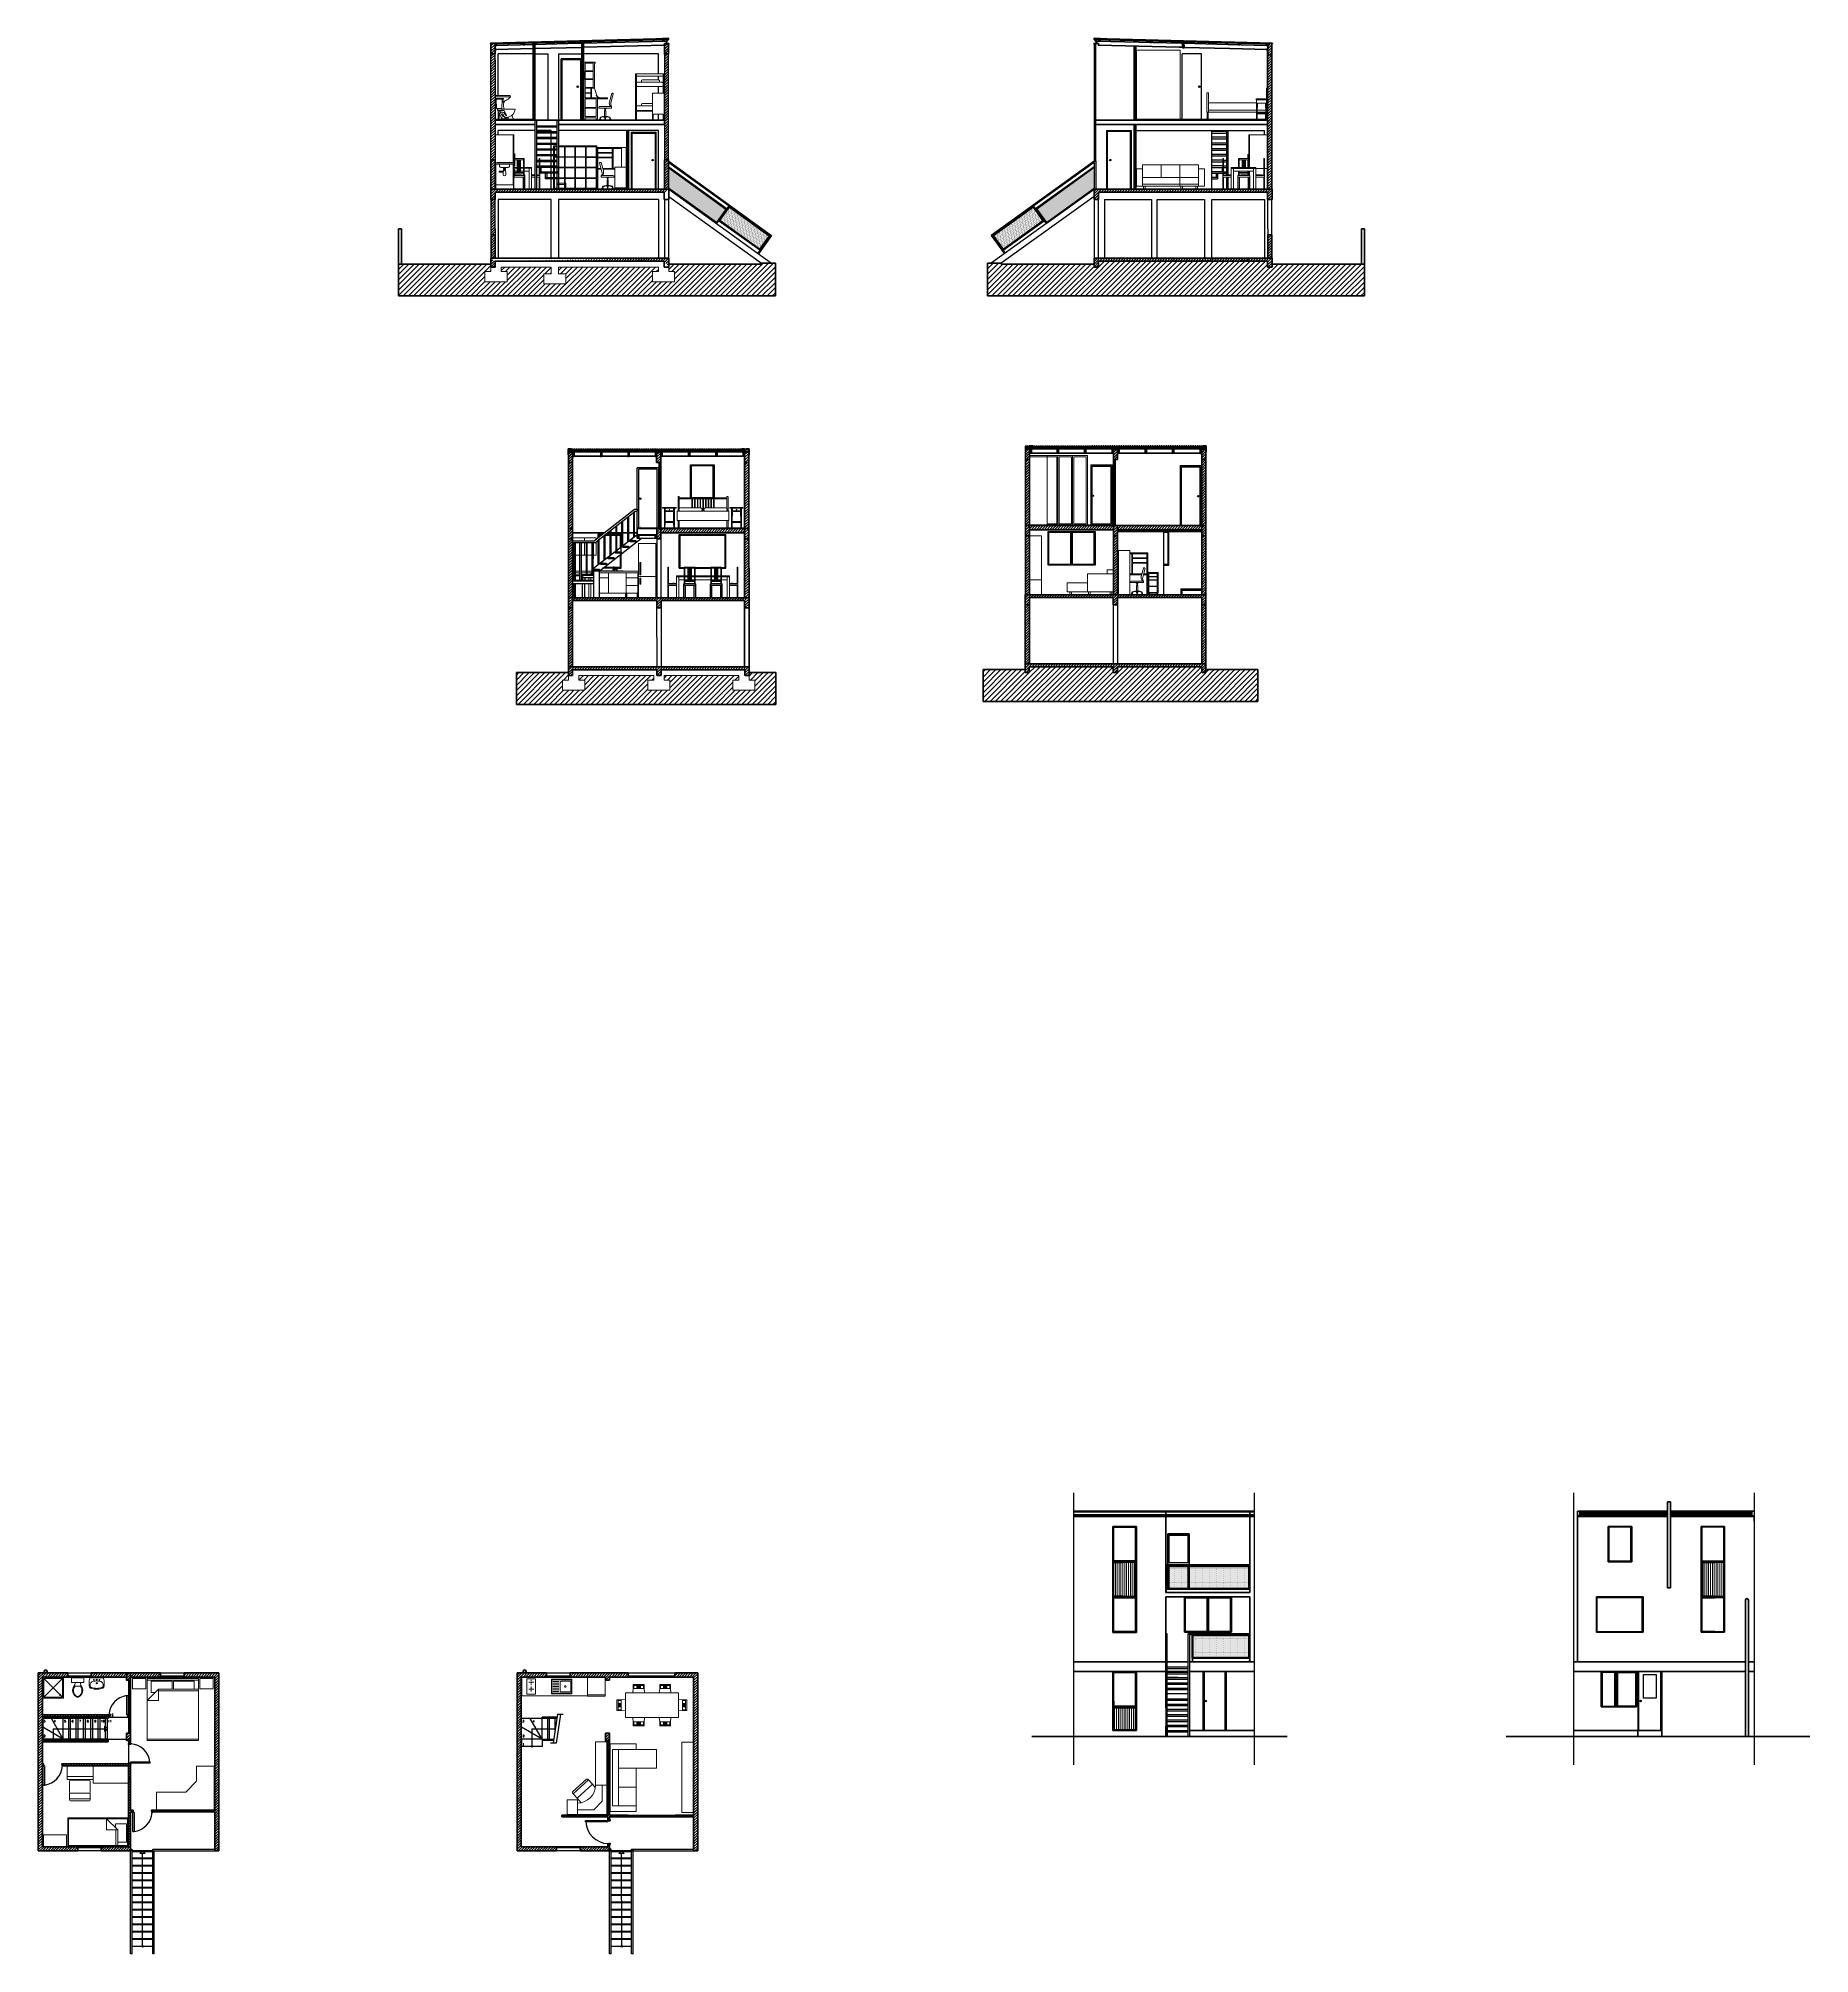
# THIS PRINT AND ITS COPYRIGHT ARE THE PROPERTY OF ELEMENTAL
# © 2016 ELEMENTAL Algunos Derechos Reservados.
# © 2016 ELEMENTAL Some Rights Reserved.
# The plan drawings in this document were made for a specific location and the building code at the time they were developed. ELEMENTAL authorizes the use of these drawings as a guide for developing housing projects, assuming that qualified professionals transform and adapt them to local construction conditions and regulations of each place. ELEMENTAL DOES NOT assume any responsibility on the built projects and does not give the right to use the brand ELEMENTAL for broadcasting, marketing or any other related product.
# Model space of a CAD drawing. Header units: metres. Extents: x -750 to 5274, y -2155 to 4360.
import ezdxf

# ---------------------------------------------------------------- set-up
doc = ezdxf.new("R2010")
doc.units = ezdxf.units.M
doc.header["$LTSCALE"] = 5
doc.header["$MEASUREMENT"] = 0
for name, color, linetype, lineweight in [('A-ANNO-SYMB', 3, 'Continuous', 18), ('A-ANNO-TEXT', 3, 'Continuous', 18), ('A-DOOR-FULL', 4, 'Continuous', 25), ('A-ELEV-MBE1', 7, 'Continuous', 35), ('A-ELEV-MBE2', 4, 'Continuous', 25), ('A-ELEV-PATT', 252, 'Continuous', 18), ('A-FLOR-LEVL', 7, 'Continuous', 35), ('A-FLOR-PATT', 8, 'Continuous', 18), ('A-FURN', 8, 'Continuous', 18), ('A-GLAZ-FULL', 4, 'Continuous', 25), ('A-SECT-MCUT', 7, 'Continuous', 35), ('A-SECT-PATT', 8, 'Continuous', 18), ('A-WALL-FULL', 7, 'Continuous', 35), ('Campitura', 116, 'Continuous', 25), ('Linee sottili', 5, 'Continuous', 25)]:
    doc.layers.add(name, color=color, linetype=linetype, lineweight=lineweight)
doc.layers.add('Linea tratto punto', color=100, linetype='Continuous')
doc.styles.add('E-ARIAL', font='arial.ttf')
doc.styles.add('E-ROMANS', font='romans.shx', dxfattribs={"width": 0.8})

msp = doc.modelspace()

# ---------------------------------------------------------------- hatches: boundary and pattern name
at = {"layer": 'A-ELEV-PATT'}
h = msp.add_hatch(dxfattribs=at)
h.set_pattern_fill('ANSI31', color=256, scale=2, angle=45, style=0)
h.set_pattern_definition([(90, (6087.817, 12190.072), (-6.35, 7e-16), [])])
h.paths.add_polyline_path([(2981.3, -824.9), (2937.2, -824.9), (2907.5, -824.9), (2907.5, -938.9), (2937.3, -938.9), (2981.3, -938.9)])
h = msp.add_hatch(dxfattribs=at)
h.set_pattern_fill('DOTS', color=256, scale=2, style=0)
h.set_pattern_definition([(0, (7231.7214, 9497.5554), (1.5875, 3.175), [0, -3.175])])
h.paths.add_polyline_path([(3088.3, -837.9), (3088.3, -911.9), (3366.3, -911.9), (3366.3, -837.9)])
h = msp.add_hatch(dxfattribs=at)
h.set_pattern_fill('ANSI31', color=256, scale=2, angle=405, style=0)
h.set_pattern_definition([(90, (2942.798, -6593.9823), (-6.35, 5e-15), [])])
h.paths.add_polyline_path([(4907.8, -938.9), (4951.8, -938.9), (4981.8, -938.9), (4981.8, -824.9), (4951.8, -824.9), (4907.8, -824.9)])
h = msp.add_hatch(dxfattribs=at)
h.set_pattern_fill('DOTS', color=256, scale=2, style=0)
h.set_pattern_definition([(0, (7231.7214, 9262.617), (1.5875, 3.175), [0, -3.175])])
h.paths.add_polyline_path([(3177.3, -1072.9), (3177.3, -1146.9), (3366.3, -1146.9), (3366.3, -1072.9)])
h = msp.add_hatch(dxfattribs=at)
h.set_pattern_fill('ANSI31', color=256, scale=2, angle=45, style=0)
h.set_pattern_definition([(90, (6110.7294, 9262.617), (-6.35, 7e-16), [])])
h.paths.add_polyline_path([(2981.3, -1318.9), (2907.3, -1318.9), (2907.3, -1392.9), (2981.3, -1392.9)])
at = {"layer": 'A-FLOR-PATT'}
for points in [[(-648.5, -1210.8), (-648.5, -1210.6), (-650.1, -1210.6), (-650.1, -1213.2), (-648.5, -1213.2), (-648.5, -1212.9), (-649.9, -1212.9), (-649.9, -1210.8)], [(-650.1, -1210.6), (-650.1, -1213.2), (-648.5, -1213.2), (-648.5, -1212.9), (-649.9, -1212.9), (-649.9, -1210.8), (-648.5, -1210.8), (-648.5, -1210.6)], [(-650.1, -1210.6), (-650.1, -1213.2), (-648.5, -1213.2), (-648.5, -1212.9), (-649.9, -1212.9), (-649.9, -1210.8), (-648.5, -1210.8), (-648.5, -1210.6)], [(-650.1, -1210.6), (-650.1, -1213.2), (-648.5, -1213.2), (-648.5, -1212.9), (-649.9, -1212.9), (-649.9, -1210.8), (-648.5, -1210.8), (-648.5, -1210.6)], [(-571.8, -1210.8), (-571.8, -1210.6), (-570.1, -1210.6), (-570.1, -1213.2), (-571.8, -1213.2), (-571.8, -1212.9), (-570.3, -1212.9), (-570.3, -1210.8)], [(-570.1, -1210.6), (-570.1, -1213.2), (-571.8, -1213.2), (-571.8, -1212.9), (-570.3, -1212.9), (-570.3, -1210.8), (-571.8, -1210.8), (-571.8, -1210.6)], [(-570.1, -1210.6), (-570.1, -1213.2), (-571.8, -1213.2), (-571.8, -1212.9), (-570.3, -1212.9), (-570.3, -1210.8), (-571.8, -1210.8), (-571.8, -1210.6)], [(-570.1, -1210.6), (-570.1, -1213.2), (-571.8, -1213.2), (-571.8, -1212.9), (-570.3, -1212.9), (-570.3, -1210.8), (-571.8, -1210.8), (-571.8, -1210.6)], [(-332.3, -1210.8), (-332.3, -1210.6), (-334, -1210.6), (-334, -1213.2), (-332.3, -1213.2), (-332.3, -1212.9), (-333.7, -1212.9), (-333.7, -1210.8)], [(-334, -1210.6), (-334, -1213.2), (-332.3, -1213.2), (-332.3, -1212.9), (-333.7, -1212.9), (-333.7, -1210.8), (-332.3, -1210.8), (-332.3, -1210.6)], [(-334, -1210.6), (-334, -1213.2), (-332.3, -1213.2), (-332.3, -1212.9), (-333.7, -1212.9), (-333.7, -1210.8), (-332.3, -1210.8), (-332.3, -1210.6)], [(-334, -1210.6), (-334, -1213.2), (-332.3, -1213.2), (-332.3, -1212.9), (-333.7, -1212.9), (-333.7, -1210.8), (-332.3, -1210.8), (-332.3, -1210.6)], [(-255.6, -1210.8), (-255.6, -1210.6), (-253.9, -1210.6), (-253.9, -1213.2), (-255.6, -1213.2), (-255.6, -1212.9), (-254.2, -1212.9), (-254.2, -1210.8)], [(-253.9, -1210.6), (-253.9, -1213.2), (-255.6, -1213.2), (-255.6, -1212.9), (-254.2, -1212.9), (-254.2, -1210.8), (-255.6, -1210.8), (-255.6, -1210.6)], [(-253.9, -1210.6), (-253.9, -1213.2), (-255.6, -1213.2), (-255.6, -1212.9), (-254.2, -1212.9), (-254.2, -1210.8), (-255.6, -1210.8), (-255.6, -1210.6)], [(-253.9, -1210.6), (-253.9, -1213.2), (-255.6, -1213.2), (-255.6, -1212.9), (-254.2, -1212.9), (-254.2, -1210.8), (-255.6, -1210.8), (-255.6, -1210.6)], [(978.5, -1210.6), (978.5, -1213.2), (980.1, -1213.2), (980.1, -1212.9), (978.7, -1212.9), (978.7, -1210.8), (980.1, -1210.8), (980.1, -1210.6)], [(980.1, -1210.8), (980.1, -1210.6), (978.5, -1210.6), (978.5, -1213.2), (980.1, -1213.2), (980.1, -1212.9), (978.7, -1212.9), (978.7, -1210.8)], [(1058.5, -1210.6), (1058.5, -1213.2), (1056.9, -1213.2), (1056.9, -1212.9), (1058.3, -1212.9), (1058.3, -1210.8), (1056.9, -1210.8), (1056.9, -1210.6)], [(1056.9, -1210.8), (1056.9, -1210.6), (1058.5, -1210.6), (1058.5, -1213.2), (1056.9, -1213.2), (1056.9, -1212.9), (1058.3, -1212.9), (1058.3, -1210.8)], [(1414.9, -1210.6), (1414.9, -1213.2), (1413.2, -1213.2), (1413.2, -1212.9), (1414.6, -1212.9), (1414.6, -1210.8), (1413.2, -1210.8), (1413.2, -1210.6)], [(1414.9, -1210.6), (1414.9, -1213.2), (1413.2, -1213.2), (1413.2, -1212.9), (1414.6, -1212.9), (1414.6, -1210.8), (1413.2, -1210.8), (1413.2, -1210.6)], [(1414.9, -1210.6), (1414.9, -1213.2), (1413.2, -1213.2), (1413.2, -1212.9), (1414.6, -1212.9), (1414.6, -1210.8), (1413.2, -1210.8), (1413.2, -1210.6)], [(1413.2, -1210.8), (1413.2, -1210.6), (1414.9, -1210.6), (1414.9, -1213.2), (1413.2, -1213.2), (1413.2, -1212.9), (1414.6, -1212.9), (1414.6, -1210.8)], [(1257.2, -1687.4), (1257.2, -1687.7), (1255.5, -1687.7), (1255.5, -1685), (1257.2, -1685), (1257.2, -1685.3), (1255.8, -1685.3), (1255.8, -1687.4)], [(1334, -1687.4), (1334, -1687.7), (1335.7, -1687.7), (1335.7, -1685), (1334, -1685), (1334, -1685.3), (1335.4, -1685.3), (1335.4, -1687.4)], [(1337.3, -1687.4), (1337.3, -1687.7), (1335.7, -1687.7), (1335.7, -1685), (1337.3, -1685), (1337.3, -1685.3), (1335.9, -1685.3), (1335.9, -1687.4)], [(1414.2, -1687.4), (1414.2, -1687.7), (1415.8, -1687.7), (1415.8, -1685), (1414.2, -1685), (1414.2, -1685.3), (1415.6, -1685.3), (1415.6, -1687.4)], [(-614.4, -1794.6), (-614.4, -1794.8), (-616.1, -1794.8), (-616.1, -1792.2), (-614.4, -1792.2), (-614.4, -1792.4), (-615.8, -1792.4), (-615.8, -1794.6)], [(-537.6, -1794.6), (-537.6, -1794.8), (-535.9, -1794.8), (-535.9, -1792.2), (-537.6, -1792.2), (-537.6, -1792.4), (-536.2, -1792.4), (-536.2, -1794.6)], [(1014.2, -1794.6), (1014.2, -1794.8), (1012.5, -1794.8), (1012.5, -1792.2), (1014.2, -1792.2), (1014.2, -1792.4), (1012.8, -1792.4), (1012.8, -1794.6)], [(1091, -1794.6), (1091, -1794.8), (1092.7, -1794.8), (1092.7, -1792.2), (1091, -1792.2), (1091, -1792.4), (1092.4, -1792.4), (1092.4, -1794.6)]]:
    msp.add_hatch(color=256, dxfattribs=at).paths.add_polyline_path(points)
at = {"layer": 'A-FURN'}
for points in [[(1256.2, -1210.6), (1256.2, -1213.2), (1257.8, -1213.2), (1257.8, -1212.9), (1256.4, -1212.9), (1256.4, -1210.8), (1257.8, -1210.8), (1257.8, -1210.6)], [(1256.2, -1210.6), (1256.2, -1213.2), (1257.8, -1213.2), (1257.8, -1212.9), (1256.4, -1212.9), (1256.4, -1210.8), (1257.8, -1210.8), (1257.8, -1210.6)], [(1256.2, -1210.6), (1256.2, -1213.2), (1257.8, -1213.2), (1257.8, -1212.9), (1256.4, -1212.9), (1256.4, -1210.8), (1257.8, -1210.8), (1257.8, -1210.6)], [(1257.8, -1210.8), (1257.8, -1210.6), (1256.2, -1210.6), (1256.2, -1213.2), (1257.8, -1213.2), (1257.8, -1212.9), (1256.4, -1212.9), (1256.4, -1210.8)]]:
    msp.add_hatch(color=256, dxfattribs=at).paths.add_polyline_path(points)
at = {"layer": 'A-SECT-PATT'}
h = msp.add_hatch(dxfattribs=at)
h.set_pattern_fill('DOTS', color=256, scale=40, angle=362.91694, style=0)
h.set_pattern_definition([(2.91694, (-5.3884, 3287.6467), (1.1211598, 2.5603712), [0, -2.5])])
h.paths.add_polyline_path([(1394.5, 3918.7), (1393.4, 3917.1), (1393.4, 3906.5), (1393.4, 3886.5), (1393.4, 3866.5), (1393.4, 3850.6), (1555.8, 3733.7), (1588.5, 3779.1)])
h = msp.add_hatch(dxfattribs=at)
h.set_pattern_fill('DOTS', color=256, scale=40, angle=362.91694, style=0)
h.set_pattern_definition([(2.91694, (3515.9718, 3287.6467), (1.12116, 2.560371), [0, -2.5])])
h.paths.add_polyline_path([(2839.7, 3918.7), (2840.9, 3917.1), (2840.9, 3906.5), (2840.9, 3886.5), (2840.9, 3866.5), (2840.9, 3850.6), (2678.5, 3733.7), (2645.8, 3779.1)])
h = msp.add_hatch(dxfattribs=at)
h.set_pattern_fill('DOTS', color=256, scale=40, angle=362.91694, style=0)
h.set_pattern_definition([(272.916943, (-7321.2497, 8301.3128), (2.5603712, -1.1211598), [0, -2.5])])
h.paths.add_polyline_path([(1600.4, 3785.4), (1567.7, 3740), (1702.8, 3642.8), (1735.5, 3688.3)])
h = msp.add_hatch(dxfattribs=at)
h.set_pattern_fill('DOTS', color=256, scale=40, angle=362.91694, style=0)
h.set_pattern_definition([(272.916943, (-3799.8896, 8301.3128), (2.5603712, -1.1211598), [0, -2.5])])
h.paths.add_polyline_path([(2633.8, 3785.4), (2666.5, 3740), (2531.5, 3642.8), (2498.8, 3688.3)])
at = {"layer": 'Campitura'}
h = msp.add_hatch(dxfattribs=at)
h.set_pattern_fill('ANSI31', color=256, scale=50)
h.paths.add_polyline_path([(938.8, 4344.1), (932.8, 4344), (932.8, 4083.5), (938.8, 4083.5)])
h.paths.add_polyline_path([(803.3, 4341.6), (789.3, 4341.6), (789.3, 4306.6), (799.8, 4306.6), (802.3, 4306.6), (802.3, 4306.6), (803.3, 4306.6)])
h.paths.add_polyline_path([(1104.4, 4348.4), (1098.4, 4348.3), (1098.4, 4081.6), (1104.4, 4081.6)])
h.paths.add_polyline_path([(1393.4, 4341.5), (1379.4, 4341.5), (1379.4, 4306.5), (1393.4, 4306.5)])
h.paths.add_polyline_path([(1393.4, 3946.5), (1379.4, 3946.5), (1379.4, 3846.5), (1393.4, 3846.5)])
h.paths.add_polyline_path([(803.3, 3946.5), (789.3, 3946.5), (789.3, 3846.5), (803.3, 3846.5)])
h = msp.add_hatch(dxfattribs=at)
h.set_pattern_fill('ANSI31', color=256, scale=50)
h.paths.add_polyline_path([(1393.4, 4306.5), (1379.4, 4306.5), (1379.4, 4046.5), (1379.4, 4026.5), (1379.4, 4006.5), (1379.4, 3986.5), (1379.4, 3946.5), (1393.4, 3946.5)])
h.paths.add_polyline_path([(803.3, 4286.5), (803.4, 4306.6), (789.3, 4306.6), (789.3, 4286.5), (789.3, 3946.5), (803.3, 3946.5), (803.3, 3986.5), (803.3, 4006.5)])
h = msp.add_hatch(dxfattribs=at)
h.set_pattern_fill('ANSI31', color=256, scale=50)
h.paths.add_polyline_path([(3444.9, 4341.7), (3430.8, 4342.1), (3430.8, 4340.6), (3430.8, 4340.6), (3430.8, 4340.6), (3430.7, 4326.2), (3430.8, 4326.2), (3430.8, 4321.2), (3430.4, 4321.2), (3430.4, 4081.5), (3430.9, 4081.5), (3430.9, 4081.5), (3430.9, 4066.5), (3430.4, 3846.5), (3444.4, 3846.5)])
h.paths.add_polyline_path([(2982.5, 4333.3), (2976.7, 4333.5), (2976.7, 4081.7), (2982.5, 4081.7)])
h.paths.add_polyline_path([(2982.5, 4066.2), (2978, 4066.2), (2978, 4061.5), (2976.7, 4061.5), (2976.7, 3846.5), (2982.5, 3846.5)])
h.paths.add_polyline_path([(3370.1, 3846.5), (3370.1, 3846.5), (3368.1, 3846.5), (3364.1, 3846.5), (3335.1, 3846.5), (3335.1, 3846.5), (3331.1, 3846.5), (2840.4, 3846.5), (2840.4, 3811.6), (2840.9, 3811.6), (2855.4, 3811.6), (2855.4, 3836.5), (3430.4, 3836.5), (3430.4, 3811.6), (3444.9, 3811.6), (3444.9, 3811.7), (3445.4, 3846.5)])
h = msp.add_hatch(dxfattribs=at)
h.set_pattern_fill('ANSI31', color=256, scale=50)
h.paths.add_polyline_path([(2845.9, 4341.9), (2840.5, 4341.9), (2840.4, 3941.5), (2845.9, 3941.5)])
h = msp.add_hatch(dxfattribs=at)
h.set_pattern_fill('ANSI31', color=256, scale=50)
edge = h.paths.add_edge_path()
edge.add_line((788.8, 3811.6), (788.8, 3846.5))
edge.add_line((788.8, 3846.5), (1393.8, 3846.5))
edge.add_line((1378.8, 3836.5), (803.8, 3836.5))
edge.add_line((803.8, 3836.5), (803.8, 3811.6))
edge.add_line((803.8, 3811.6), (788.8, 3811.6))
edge.add_line((1393.8, 3846.5), (1393.8, 3811.6))
edge.add_line((1378.8, 3811.6), (1378.8, 3836.5))
edge.add_line((1379.4, 3811.6), (1393.4, 3811.6))
h = msp.add_hatch(dxfattribs=at)
h.set_pattern_fill('ANSI31', color=256, scale=50)
h.paths.add_polyline_path([(803.4, 3811.6), (789.4, 3811.6), (789.4, 3691.6), (803.4, 3691.6), (803.4, 3711.6)])
h = msp.add_hatch(dxfattribs=at)
h.set_pattern_fill('ANSI31', color=256, scale=50)
h.paths.add_polyline_path([(803.4, 3691.6), (789.4, 3691.6), (789.4, 3611.6), (803.4, 3611.6)])
h = msp.add_hatch(dxfattribs=at)
h.set_pattern_fill('ANSI31', color=256, scale=50)
h.paths.add_polyline_path([(3444.9, 3691.6), (3430.9, 3691.6), (3430.9, 3611.6), (3444.9, 3611.6)])
h = msp.add_hatch(dxfattribs=at)
h.set_pattern_fill('ANSI31', color=256, scale=50)
edge = h.paths.add_edge_path()
edge.add_line((803.8, 3611.6), (788.8, 3611.6))
edge.add_line((788.8, 3611.6), (788.8, 3581.6))
edge.add_line((788.8, 3581.6), (803.8, 3581.6))
edge.add_line((803.8, 3581.6), (803.8, 3601.6))
edge.add_line((1393.8, 3611.6), (788.8, 3611.6))
edge.add_line((803.8, 3601.6), (1378.8, 3601.6))
edge.add_line((1378.8, 3581.6), (1393.8, 3581.6))
edge.add_line((1378.8, 3601.6), (1378.8, 3581.6))
edge.add_line((1393.8, 3581.6), (1393.8, 3611.6))
h = msp.add_hatch(dxfattribs=at)
h.set_pattern_fill('ANSI31', color=256, scale=50)
edge = h.paths.add_edge_path()
edge.add_line((2840.4, 3581.6), (2840.4, 3611.6))
edge.add_line((2840.9, 3611.6), (2854.9, 3611.6))
edge.add_line((2840.4, 3611.6), (3445.4, 3611.6))
edge.add_line((2855.4, 3601.6), (2855.4, 3581.6))
edge.add_line((2855.4, 3581.6), (2840.4, 3581.6))
edge.add_line((3430.4, 3601.6), (2855.4, 3601.6))
edge.add_line((3430.4, 3611.6), (3445.4, 3611.6))
edge.add_line((3445.4, 3611.6), (3445.4, 3581.6))
edge.add_line((3445.4, 3581.6), (3430.4, 3581.6))
edge.add_line((3430.4, 3581.6), (3430.4, 3601.6))
h = msp.add_hatch(dxfattribs=at)
h.set_pattern_fill('ANSI31', color=256, scale=50)
h.paths.add_polyline_path([(1667, 2457.1), (1485.5, 2457.1), (1485.5, 2457.1), (1483.5, 2457.1), (1479.5, 2457.1), (1450.5, 2457.1), (1450.5, 2457.1), (1446.5, 2457.1), (1393.5, 2457.1), (1393.5, 2457.1), (1391, 2457.1), (1052.8, 2457.1), (1052.8, 2422.1), (1066.8, 2422.1), (1066.8, 2422.1), (1066.8, 2447.1), (1352.8, 2447.1), (1352.8, 2422.1), (1367.8, 2422.1), (1367.8, 2447.1), (1652, 2447.1), (1652, 2422.1), (1667, 2422.1), (1667, 2422.1), (1667, 2447.1)])
h.paths.add_polyline_path([(1666, 2657.1), (1652, 2657.1), (1652, 2457.1), (1667, 2457.1)])
h.paths.add_polyline_path([(1666, 2692.1), (1652, 2692.1), (1652, 2657.1), (1666, 2657.1)])
h.paths.add_polyline_path([(1666, 2917), (1652, 2917), (1652, 2692.1), (1666, 2692.1)])
h.paths.add_polyline_path([(1652, 2692.1), (1366.8, 2692.1), (1366.8, 2678.1), (1652, 2678.1)])
h.paths.add_polyline_path([(1366.8, 2692.1), (1366.8, 2678.1), (1366.8, 2657.1), (1352.8, 2657.1), (1352.8, 2660.1), (1347.3, 2660.1), (1352.3, 2670.1), (1352.8, 2670.1), (1352.8, 2692.1)])
h.paths.add_polyline_path([(1066.7, 2917), (1052.7, 2917), (1052.7, 2692.2), (1052.7, 2692.1), (1066.7, 2692.1)])
h.paths.add_polyline_path([(1066.8, 2692.1), (1066.7, 2692.1), (1052.8, 2692.1), (1052.8, 2657.1), (1066.8, 2657.1), (1066.8, 2661.2)])
h.paths.add_polyline_path([(1066.8, 2657.1), (1052.8, 2657.1), (1052.8, 2457.1), (1066.8, 2457.1)])
h.paths.add_polyline_path([(1066.8, 2422.1), (1052.8, 2422.1), (1052.8, 2222.1), (1066.8, 2222.1)])
h.paths.add_polyline_path([(1667, 2222.1), (1367.8, 2222.1), (1352.9, 2222.1), (1066.8, 2222.1), (1052.8, 2222.1), (1052.8, 2192.1), (1052.9, 2192.1), (1066.8, 2192.1), (1066.8, 2212.1), (1352.9, 2212.1), (1352.9, 2192.1), (1367.8, 2192.1), (1367.8, 2212.1), (1653, 2212.1), (1653, 2192.1), (1667, 2192.1)])
h.paths.add_polyline_path([(1666, 2952), (1652.2, 2952), (1652, 2951.8), (1652, 2917), (1666, 2917)])
h.paths.add_polyline_path([(1066.8, 2952), (1052.8, 2952), (1052.8, 2917), (1066.8, 2917)])
h.paths.add_polyline_path([(1366.7, 2952), (1352.7, 2952), (1352.7, 2917), (1366.7, 2917)])
h = msp.add_hatch(dxfattribs=at)
h.set_pattern_fill('ANSI31', color=256, scale=50)
h.paths.add_polyline_path([(2621.1, 2962.3), (2607.1, 2962.3), (2607.1, 2927.3), (2621.1, 2927.3)])
h.paths.add_polyline_path([(2621.1, 2927.3), (2607.1, 2927.3), (2607.1, 2702.4), (2621.1, 2702.4)])
h.paths.add_polyline_path([(2920.4, 2962.3), (2906.4, 2962.3), (2906.4, 2927.3), (2920.4, 2927.3)])
h.paths.add_polyline_path([(2912.2, 2927.3), (2906.4, 2927.3), (2906.4, 2908.9), (2912.2, 2908.9)])
h.paths.add_polyline_path([(2912.2, 2908.9), (2906.4, 2908.9), (2906.4, 2702.4), (2912.2, 2702.4)])
h.paths.add_polyline_path([(3220.3, 2962.3), (3206.3, 2962.3), (3206.3, 2927.3), (3220.3, 2927.3)])
h.paths.add_polyline_path([(3220.3, 2927.3), (3206.3, 2927.3), (3206.3, 2702.4), (3220.3, 2702.4)])
h.paths.add_polyline_path([(3206.3, 2702.3), (2920.3, 2702.4), (2920.3, 2688.3), (3206.3, 2688.3)])
h.paths.add_polyline_path([(2906.3, 2702.4), (2621.1, 2702.4), (2621.1, 2688.3), (2906.3, 2688.3)])
h.paths.add_polyline_path([(2621.1, 2702.4), (2607.1, 2702.4), (2607.1, 2667.4), (2621.1, 2667.4)])
h.paths.add_polyline_path([(2920.3, 2702.4), (2906.3, 2702.4), (2906.3, 2667.4), (2920.3, 2667.4)])
h.paths.add_polyline_path([(3220.3, 2702.4), (3206.3, 2702.4), (3206.3, 2688.3), (3206.3, 2667.4), (3220.3, 2667.4)])
h.paths.add_polyline_path([(2621.1, 2667.4), (2607.1, 2667.4), (2607.1, 2467.4), (2621.1, 2467.4)])
h.paths.add_polyline_path([(2920.3, 2667.4), (2906.3, 2667.4), (2906.3, 2467.4), (2920.3, 2467.4)])
h.paths.add_polyline_path([(3220.3, 2667.4), (3206.3, 2667.4), (3206.3, 2467.3), (3220.3, 2467.3)])
h = msp.add_hatch(dxfattribs=at)
h.set_pattern_fill('ANSI31', color=256, scale=50)
h.paths.add_polyline_path([(2920.3, 2457.3), (3206.3, 2457.3), (3206.3, 2432.3), (3220.3, 2432.3), (3220.3, 2467.3), (3206.3, 2467.3), (3086.6, 2467.3), (2606.1, 2467.3), (2606.1, 2457.3), (2606.1, 2432.3), (2621.1, 2432.3), (2621.1, 2457.3), (2905.3, 2457.3), (2905.3, 2432.3), (2920.3, 2432.3)])
h.paths.add_polyline_path([(3220.3, 2432.3), (3206.3, 2432.3), (3206.3, 2232.3), (3220.3, 2232.3)])
h.paths.add_polyline_path([(2621.1, 2432.3), (2606.1, 2432.3), (2606.1, 2232.3), (2620.1, 2232.3), (2621.1, 2232.3)])
h.paths.add_polyline_path([(3220.3, 2232.3), (3206.3, 2232.3), (2920.2, 2232.3), (2905.3, 2232.3), (2620.1, 2232.3), (2606.1, 2232.3), (2606.1, 2202.3), (2620.1, 2202.3), (2620.1, 2222.3), (2905.3, 2222.3), (2905.3, 2202.3), (2920.2, 2202.3), (2920.2, 2222.3), (3206.3, 2222.3), (3206.3, 2202.3), (3220.3, 2202.3)])
h = msp.add_hatch(dxfattribs=at)
h.set_pattern_fill('ANSI31', color=256, scale=50)
h.paths.add_polyline_path([(-650.1, -1200.2), (-750.1, -1200.2), (-750.1, -1730.2), (-750.1, -1805.2), (-696.1, -1805.2), (-656.1, -1805.2), (-616.1, -1805.2), (-616.1, -1791.2), (-656.1, -1791.2), (-696.1, -1791.2), (-736.1, -1791.2), (-736.1, -1530.2), (-736.1, -1516.6), (-736.1, -1516.6), (-736.1, -1512.1), (-736.1, -1508.9), (-736.1, -1490.2), (-736.1, -1450.2), (-736.1, -1434.7), (-512, -1434.7), (-512, -1430.2), (-736.1, -1430.2), (-736.1, -1349.3), (-512, -1349.3), (-512, -1347), (-512, -1343.2), (-736.1, -1343.2), (-736.1, -1335.2), (-736.1, -1295.2), (-736.1, -1255.2), (-736.1, -1214.2), (-650.1, -1214.2)])
h.paths.add_polyline_path([(-450.1, -1200.2), (-490.1, -1200.2), (-530.1, -1200.2), (-570.1, -1200.2), (-570.1, -1214.2), (-570.1, -1214.2), (-530.1, -1214.2), (-490.1, -1214.2), (-450.1, -1214.2)])
h.paths.add_polyline_path([(-334, -1200.2), (-436.1, -1200.2), (-436.1, -1214.2), (-334, -1214.2)])
h.paths.add_polyline_path([(-436.1, -1200.2), (-450.1, -1200.2), (-450.1, -1225.2), (-436.1, -1225.2)])
h.paths.add_polyline_path([(-436.1, -1225.2), (-436.1, -1225.2), (-442, -1225.2), (-442, -1405.2), (-436.1, -1405.2)])
h.paths.add_polyline_path([(-136.1, -1200.2), (-253.9, -1200.2), (-253.9, -1214.2), (-150.1, -1214.2), (-150.1, -1666.8), (-361.4, -1667), (-361.4, -1670.3), (-361.4, -1673.1), (-150.1, -1672.9), (-150.1, -1805.2), (-136.1, -1805.2), (-136.1, -1730.2), (-136.1, -1690.2), (-136.1, -1650.2), (-136.1, -1610.2)])
h.paths.add_polyline_path([(-436.1, -1405.2), (-450.1, -1405.2), (-450.1, -1430.2), (-436.1, -1430.2)])
h.paths.add_polyline_path([(-436.1, -1430.2), (-442.2, -1430.2), (-442.2, -1439.7), (-439.8, -1439.7), (-436.1, -1439.7)])
h.paths.add_polyline_path([(-436.1, -1791.2), (-436.1, -1673.2), (-431.4, -1673.2), (-431.4, -1670.3), (-431.4, -1667.1), (-436.1, -1667.1), (-436.1, -1515.9), (-436.1, -1509.8), (-666, -1509.8), (-666.1, -1509.8), (-666.1, -1512.1), (-666.1, -1515.9), (-666, -1515.9), (-443, -1515.9), (-443, -1791.2), (-536.1, -1791.2), (-536.1, -1805.2), (-436.1, -1805.2)])
h = msp.add_hatch(dxfattribs=at)
h.set_pattern_fill('ANSI31', color=256, scale=50)
h.paths.add_polyline_path([(1492.5, -1200.2), (1414.9, -1200.2), (1414.9, -1214.2), (1478.5, -1214.2), (1478.5, -1684), (1415.8, -1684), (1415.8, -1690.1), (1478.5, -1690.1), (1478.5, -1805.2), (1492.5, -1805.2)])
h.paths.add_polyline_path([(1192.5, -1405.2), (1178.5, -1405.2), (1178.5, -1430.2), (1192.5, -1430.2)])
h.paths.add_polyline_path([(1192.5, -1430.2), (1186.7, -1430.2), (1186.7, -1684), (1030.7, -1684), (1030.7, -1689.8), (1186.7, -1689.8), (1186.7, -1699.5), (1191.2, -1699.5), (1192.5, -1699.5), (1192.5, -1690.1), (1255.5, -1690.1), (1255.5, -1684), (1192.5, -1684)])
h.paths.add_polyline_path([(1012.5, -1791.2), (972.5, -1791.2), (932.5, -1791.2), (892.5, -1791.2), (892.5, -1395.2), (892.5, -1375.2), (892.5, -1214.2), (978.5, -1214.2), (978.5, -1200.2), (878.5, -1200.2), (878.5, -1805.2), (1012.5, -1805.2)])
h.paths.add_polyline_path([(1192.5, -1791.2), (1092.5, -1791.2), (1092.5, -1805.2), (1192.5, -1805.2)])
h.paths.add_polyline_path([(1256.2, -1200.2), (1138.5, -1200.2), (1098.5, -1200.2), (1058.5, -1200.2), (1058.5, -1214.2), (1098.5, -1214.2), (1138.5, -1214.2), (1178.5, -1214.2), (1178.5, -1225.2), (1192.5, -1225.2), (1192.5, -1214.2), (1256.2, -1214.2)])

# ---------------------------------------------------------------- linework, layer by layer
at = {"layer": 'A-ANNO-SYMB', "ltscale": 0.003}
for p, q in [((1013.8, 3867), (1043.8, 3867)), ((1043.8, 3862), (1013.8, 3862)), ((1038.8, 3862), (1038.8, 3846.5)), ((1043.8, 3867), (1043.8, 3846.5)), ((768.9, 3566.6), (768.9, 3531.6)), ((788.8, 3566.6), (768.9, 3566.6)), ((843.9, 3531.6), (768.9, 3531.6)), ((788.8, 3581.6), (788.8, 3566.6)), ((824, 3581.6), (993.8, 3581.6)), ((824, 3581.6), (824, 3566.6)), ((843.9, 3566.6), (824, 3566.6)), ((843.9, 3566.6), (843.9, 3531.6)), ((969.3, 3559.1), (969.3, 3524.1)), ((989.3, 3559.1), (969.3, 3559.1)), ((1044.3, 3524.1), (969.3, 3524.1)), ((993.8, 3559.1), (989.3, 3559.1)), ((993.8, 3581.6), (993.8, 3559.1)), ((1018.8, 3581.6), (1018.8, 3559.1)), ((1018.8, 3581.6), (1358.7, 3581.6)), ((1023.4, 3559.1), (1018.8, 3559.1)), ((1044.3, 3559.1), (1023.4, 3559.1)), ((1044.3, 3559.1), (1044.3, 3524.1)), ((1338.8, 3566.6), (1338.8, 3531.6)), ((1338.8, 3566.6), (1358.7, 3566.6)), ((1338.8, 3531.6), (1413.8, 3531.6)), ((1358.7, 3581.6), (1358.7, 3566.6)), ((1393.8, 3581.6), (1393.8, 3566.6)), ((1393.8, 3566.6), (1413.8, 3566.6)), ((1413.8, 3566.6), (1413.8, 3531.6)), ((1033, 2177.1), (1033, 2142.1)), ((1052.9, 2177.1), (1033, 2177.1)), ((1052.9, 2192.1), (1052.9, 2177.1)), ((1088.1, 2192.1), (1342.7, 2192.1)), ((1088.1, 2192.1), (1088.1, 2177.1)), ((1108, 2177.1), (1088.1, 2177.1)), ((1108, 2177.1), (1108, 2142.1)), ((1322.8, 2177.1), (1322.8, 2142.1)), ((1342.7, 2177.1), (1322.8, 2177.1)), ((1342.7, 2192.1), (1342.7, 2177.1)), ((1377.9, 2192.1), (1631.9, 2192.1)), ((1377.9, 2192.1), (1377.9, 2177.1)), ((1397.8, 2177.1), (1377.9, 2177.1)), ((1397.8, 2177.1), (1397.8, 2142.1)), ((1611.9, 2177.1), (1611.9, 2142.1)), ((1631.9, 2177.1), (1611.9, 2177.1)), ((1631.9, 2192.1), (1631.9, 2177.1)), ((1667, 2192.1), (1667, 2177.1)), ((1686.9, 2177.1), (1667, 2177.1)), ((1686.9, 2177.1), (1686.9, 2142.1)), ((1108, 2142.1), (1033, 2142.1)), ((1397.8, 2142.1), (1322.8, 2142.1)), ((1686.9, 2142.1), (1611.9, 2142.1))]:
    msp.add_line(p, q, dxfattribs=at)
at = {"layer": 'A-ANNO-SYMB'}
for p, q in [((1066.8, 2541.2), (1066.8, 2546.2)), ((1666, 2541.2), (1666, 2546.2)), ((1066.8, 2463.6), (1066.8, 2540.4)), ((-136.1, -1432.2), (-136.1, -1432.2))]:
    msp.add_line(p, q, dxfattribs=at)
at = {"layer": 'A-ANNO-SYMB', "ltscale": 0.8}
msp.add_line((4770.5, -649.9), (4720.5, -649.9), dxfattribs=at)
at = {"layer": 'A-DOOR-FULL'}
for p, q in [((-449, -1342.5), (-449, -1277.5)), ((-449, -1277.5), (-444.5, -1277.5)), ((-444.5, -1277.5), (-444.5, -1342.5)), ((-444.5, -1342.5), (-449, -1342.5)), ((-449, -1342.5), (-444.5, -1342.5)), ((-733.6, -1516.6), (-729.1, -1516.6)), ((-729.1, -1516.6), (-733.6, -1516.6)), ((-733.6, -1581.6), (-733.6, -1516.6)), ((-729.1, -1516.6), (-729.1, -1581.6)), ((-435.3, -1507.2), (-435.3, -1502.7)), ((-435.3, -1502.7), (-435.3, -1507.2)), ((-435.3, -1502.7), (-370.3, -1502.7)), ((-370.3, -1507.2), (-435.3, -1507.2)), ((-370.3, -1502.7), (-370.3, -1507.2)), ((-733.6, -1581.6), (-729.1, -1581.6)), ((-424.4, -1674.8), (-428.9, -1674.8)), ((-428.9, -1739.8), (-428.9, -1674.8)), ((-424.4, -1674.8), (-424.4, -1739.8)), ((-428.9, -1739.8), (-424.4, -1739.8))]:
    msp.add_line(p, q, dxfattribs=at)
msp.add_lwpolyline([(1111.3, -1702), (1186.7, -1702), (1186.7, -1706.5), (1111.3, -1706.5)], close=True, dxfattribs=at)
for centre, radius, start, end in [((-440.6, -1346.6), 69.6, 96.93278, 176.61016), ((-439.4, -1511.1), 69.6, 6.93278, 86.61016), ((-737.5, -1512.4), 69.6, 276.93278, 356.61016), ((-432.8, -1670.7), 69.6, 276.93278, 356.61016), ((1191, -1701.2), 79.8, 183.75372, 266.90667)]:
    msp.add_arc(centre, radius, start, end, dxfattribs=at)
at = {"layer": 'A-ELEV-MBE1'}
for p, q in [((787.6, 4343.4), (1392.7, 4359.2)), ((787.6, 4343.4), (787.7, 4341.6)), ((787.7, 4341.6), (1392.7, 4357.4)), ((797.3, 4306.6), (802.3, 4306.6)), ((803.5, 4341.6), (803.3, 4341.6)), ((803.4, 4326.2), (803.7, 4326.2)), ((803.5, 4341.6), (803.6, 4326.6)), ((803.6, 4326.6), (803.9, 4326.6)), ((803.8, 4335.2), (932.6, 4338.6)), ((803.9, 4326.6), (803.9, 4321.6)), ((803.9, 4321.6), (932.5, 4324.9)), ((808.4, 4321.5), (808.4, 4321.2)), ((932.8, 4083.5), (932.8, 4344)), ((938.6, 4338.9), (1088.2, 4342.8)), ((938.8, 4083.5), (938.8, 4344.1)), ((939, 4325.1), (1098.4, 4329)), ((1093.2, 4342.8), (1098.4, 4342.9)), ((1098.4, 4081.7), (1098.4, 4348.3)), ((1104.4, 4343.1), (1386.2, 4350.4)), ((1104.4, 4081.7), (1104.4, 4348.4)), ((1104.4, 4329.4), (1378.9, 4336.7)), ((1373.3, 4359.2), (1373.3, 4358.9)), ((1374.4, 4336.5), (1374.4, 4336.2)), ((1386.1, 4341.7), (1378.9, 4341.7)), ((1378.9, 4341.7), (1378.9, 4336.7)), ((1379.4, 4341.2), (1379.1, 4341.2)), ((1393.4, 4306.5), (1379.4, 4306.5)), ((1392.7, 4359.2), (1392.7, 4357.4)), ((1394, 4339.9), (1393.7, 4339.9)), ((2840.2, 4339.9), (2840.5, 4339.9)), ((2841.6, 4359.2), (2841.5, 4357.4)), ((3446.6, 4341.6), (2841.5, 4357.4)), ((3446.6, 4343.4), (2841.6, 4359.2)), ((3135.9, 4342.9), (2848, 4350.4)), ((2848.1, 4341.7), (2855.4, 4341.7)), ((2854.9, 4341.2), (2855.2, 4341.2)), ((2855.4, 4341.7), (2855.4, 4336.7)), ((3129.9, 4329.4), (2855.4, 4336.7)), ((2859.9, 4336.5), (2859.9, 4336.2)), ((2861, 4359.2), (2861, 4358.9)), ((3141.2, 4329.1), (3129.9, 4329.3)), ((3141.1, 4342.8), (3135.9, 4342.9)), ((3295.7, 4338.9), (3146.1, 4342.8)), ((3301.8, 4324.9), (3146.2, 4329)), ((3430.5, 4335.2), (3295.7, 4338.9)), ((3430.3, 4321.6), (3301.8, 4324.9)), ((3425.8, 4321.5), (3425.8, 4321.2)), ((3430.7, 4326.6), (3430.3, 4326.6)), ((3430.3, 4326.6), (3430.3, 4321.6)), ((3430.4, 4321.2), (3430.4, 3846.5)), ((3430.8, 4326.2), (3430.5, 4326.2)), ((3430.8, 4341.6), (3430.7, 4326.6)), ((3430.8, 4341.6), (3430.9, 4341.6)), ((3444.9, 4341.7), (3444.4, 3846.5)), ((3446.6, 4343.4), (3446.6, 4341.6)), ((938.8, 4083.5), (803.3, 4083.5)), ((803.3, 4083.5), (803.3, 4081.5)), ((943.8, 4081.5), (803.3, 4081.5)), ((803.3, 4066.5), (938.8, 4066.5)), ((938.8, 4081.5), (938.8, 4083.5)), ((1018.8, 4081.7), (943.8, 4081.7)), ((1379.4, 4081.5), (1018.8, 4081.7)), ((1018.8, 4081.7), (1078.8, 4081.7)), ((1018.8, 4066.5), (1379.4, 4066.5)), ((1379.4, 4081.5), (1379.4, 4066.5)), ((2845.9, 4066.1), (3430.4, 4066.2)), ((2846, 4081.7), (3243.7, 4081.7)), ((2982.5, 4083.5), (3430.9, 4083.5)), ((3430.4, 4081.7), (3243.7, 4081.7)), ((803.3, 3946.5), (789.3, 3946.5)), ((803.3, 3946.5), (789.3, 3946.5)), ((797.3, 3946.5), (802.3, 3946.5)), ((1379.4, 3946.5), (1393.4, 3946.5)), ((1385.4, 3946.5), (1380.4, 3946.5)), ((1393.8, 3941.5), (1393.4, 3941.5)), ((1393.8, 3937.8), (1393.4, 3937.8)), ((2840.4, 3937.8), (2840.9, 3937.8)), ((1393.8, 3821.9), (1393.8, 3846.5)), ((2840.4, 3821.9), (2840.4, 3846.5)), ((797.4, 3811.6), (802.4, 3811.6)), ((1378.8, 3811.6), (1393.8, 3811.6)), ((1379.4, 3811.6), (1393.4, 3811.6)), ((1385.4, 3811.6), (1380.4, 3811.6)), ((2855.4, 3811.6), (2840.4, 3811.6)), ((2854.9, 3811.6), (2840.9, 3811.6)), ((2848.9, 3811.6), (2853.9, 3811.6)), ((3436.9, 3811.6), (3431.9, 3811.6)), ((484.8, 3711.8), (474.8, 3711.8)), ((474.8, 3711.8), (474.8, 3601.6)), ((484.8, 3711.8), (474.8, 3711.8)), ((474.8, 3711.8), (474.8, 3591.6)), ((484.8, 3601.6), (484.8, 3711.8)), ((484.8, 3591.6), (484.8, 3711.8)), ((803.4, 3691.6), (789.4, 3691.6)), ((797.4, 3691.6), (802.4, 3691.6)), ((3430.9, 3691.6), (3444.9, 3691.6)), ((3436.9, 3691.6), (3431.9, 3691.6)), ((3749.4, 3601.6), (3749.4, 3711.8)), ((3749.4, 3711.8), (3759.4, 3711.8)), ((3749.4, 3591.6), (3749.4, 3711.8)), ((3749.4, 3711.8), (3759.4, 3711.8)), ((3759.4, 3711.8), (3759.4, 3601.6)), ((3759.4, 3711.8), (3759.4, 3591.6)), ((788.8, 3591.6), (474.8, 3591.6)), ((474.8, 3591.6), (474.8, 3483.7)), ((1393.4, 3611.6), (1379.4, 3611.6)), ((1709.6, 3591.6), (1393.8, 3591.6)), ((1709.6, 3594.5), (1756.4, 3594.5)), ((1709.6, 3594.5), (1709.6, 3591.6)), ((1756.4, 3594.5), (1756.4, 3483.7)), ((2524.7, 3594.5), (2477.9, 3594.5)), ((2477.9, 3594.5), (2477.9, 3483.7)), ((2524.7, 3594.5), (2524.7, 3591.6)), ((2524.7, 3591.6), (2840.4, 3591.6)), ((2840.9, 3611.6), (2854.9, 3611.6)), ((3445.4, 3591.6), (3759.4, 3591.6)), ((3759.4, 3591.6), (3759.4, 3483.7)), ((1756.4, 3483.7), (474.8, 3483.7)), ((2477.9, 3483.7), (3759.4, 3483.7)), ((1051.5, 2943.4), (1051.5, 2963.4)), ((1051.5, 2963.4), (1061.5, 2963.4)), ((1052.5, 2943.4), (1051.5, 2943.4)), ((1051.8, 2943.7), (1051.8, 2963.1)), ((1051.8, 2963.1), (1061.2, 2963.1)), ((1052.2, 2962.2), (1051.8, 2961.9)), ((1052.2, 2943.7), (1051.8, 2943.7)), ((1052.2, 2943.7), (1052.2, 2944.7)), ((1052.5, 2944.7), (1052.2, 2944.7)), ((1052.5, 2943.4), (1052.5, 2944.7)), ((1052.8, 2960.3), (1366.7, 2960.3)), ((1052.8, 2958.8), (1052.8, 2960.3)), ((1052.8, 2958.8), (1366.7, 2958.8)), ((1052.8, 2958.3), (1366.7, 2958.3)), ((1052.8, 2953.3), (1366.7, 2953.3)), ((1061.2, 2963.1), (1061.2, 2962.4)), ((1061.2, 2962.4), (1061.5, 2962.4)), ((1061.5, 2963.4), (1061.5, 2962.4)), ((1067.3, 2947.8), (1066.8, 2947.8)), ((1066.8, 2947.8), (1066.8, 2937.8)), ((1066.8, 2937.8), (1071.8, 2937.8)), ((1067.2, 2947.8), (1067.2, 2953.3)), ((1071.8, 2937.8), (1071.8, 2937.9)), ((1072.3, 2938.3), (1161.5, 2938.3)), ((1158.9, 2962.2), (1158.5, 2961.9)), ((1162.7, 2962.2), (1163.1, 2961.9)), ((1166.5, 2938.3), (1254.6, 2938.3)), ((1219.8, 2962.2), (1219.4, 2961.9)), ((1259.6, 2938.3), (1347.2, 2938.3)), ((1326.5, 2962.2), (1326.1, 2961.9)), ((1330.3, 2962.2), (1330.7, 2961.9)), ((1336.1, 2958.8), (1650.1, 2958.8)), ((1338.1, 2958.3), (1650.1, 2958.3)), ((1352.6, 2937.8), (1347.6, 2937.8)), ((1352.2, 2937.9), (1352.2, 2953.3)), ((1352.2, 2942.8), (1352.6, 2942.8)), ((1352.6, 2947.8), (1352.6, 2937.8)), ((1366.7, 2958.8), (1366.7, 2960.3)), ((1366.7, 2960.3), (1650.8, 2960.3)), ((1366.7, 2958.8), (1366.7, 2952)), ((1366.7, 2953.3), (1665.6, 2953.4)), ((1366.7, 2939.4), (1366.7, 2938)), ((1371.7, 2938), (1371.7, 2939.4)), ((1371.7, 2938.3), (1460.3, 2938.3)), ((1425.6, 2962.2), (1425.2, 2961.9)), ((1429.4, 2962.2), (1429.8, 2961.9)), ((1465.3, 2938.4), (1553.4, 2938.4)), ((1558.4, 2938.4), (1646.1, 2938.4)), ((1651.1, 2963.4), (1640.8, 2963.4)), ((1640.8, 2963.4), (1640.8, 2962.4)), ((1650.8, 2963.1), (1641.1, 2963.1)), ((1641.1, 2963.1), (1641.1, 2962.4)), ((1646.1, 2938), (1651.1, 2938)), ((1650.1, 2961.9), (1650.5, 2961.5)), ((1650.1, 2958.1), (1650.1, 2959.4)), ((1650.4, 2959.4), (1650.1, 2959.4)), ((1650.1, 2958.1), (1651.1, 2958.1)), ((1650.4, 2958.4), (1650.4, 2959.4)), ((1650.4, 2958.8), (1650.8, 2958.8)), ((1650.4, 2958.4), (1650.8, 2958.4)), ((1650.8, 2958.4), (1650.8, 2963.1)), ((1651.1, 2963.4), (1651.1, 2958.1)), ((1651.4, 2961.9), (1651.1, 2962.2)), ((1651.1, 2960.3), (1666, 2960.3)), ((1652, 2958.8), (1652, 2960.3)), ((1652, 2958.8), (1652, 2952)), ((1667.2, 2963.4), (1657.2, 2963.4)), ((1657.2, 2963.4), (1657.2, 2962.4)), ((1666.9, 2963.1), (1657.5, 2963.1)), ((1657.5, 2963.1), (1657.5, 2962.4)), ((1666, 2952), (1666, 2960.3)), ((1666.7, 2961.9), (1666.3, 2962.2)), ((1666.5, 2943.7), (1666.5, 2943.4)), ((1666.5, 2943.7), (1666.9, 2943.7)), ((1666.5, 2943.4), (1667.2, 2943.4)), ((1666.9, 2943.7), (1666.9, 2963.1)), ((1667.2, 2943.4), (1667.2, 2963.4)), ((2606.4, 2972.1), (2606.8, 2972.4)), ((2621.1, 2970.6), (2607.1, 2970.6)), ((2607.1, 2962.3), (2607.1, 2970.6)), ((2621.1, 2969.1), (2607.1, 2969.1)), ((2621.1, 2968.6), (2607.1, 2968.6)), ((2906.4, 2963.6), (2607.5, 2963.7)), ((2621.1, 2969.1), (2621.1, 2970.6)), ((2622, 2970.6), (2621.1, 2970.6)), ((2621.1, 2969.1), (2621.1, 2962.3)), ((2621.3, 2953.7), (2621.3, 2955)), ((2621.3, 2955), (2621.6, 2955)), ((2621.3, 2953.7), (2622.3, 2953.7)), ((2621.6, 2954), (2621.6, 2955)), ((2621.6, 2954), (2622, 2954)), ((2621.7, 2972.1), (2622, 2972.4)), ((2622, 2973.7), (2632.3, 2973.7)), ((2622, 2954), (2622, 2973.7)), ((2623, 2968.3), (2622, 2968.3)), ((2622, 2948.3), (2622, 2949.7)), ((2627, 2948.3), (2622, 2948.3)), ((2622.3, 2968.6), (2622.3, 2973.4)), ((2622.3, 2973.4), (2632, 2973.4)), ((2906.4, 2970.6), (2622.3, 2970.6)), ((2622.7, 2969.1), (2622.3, 2969.1)), ((2622.7, 2968.6), (2622.3, 2968.6)), ((2623, 2972.1), (2622.6, 2971.8)), ((2622.7, 2968.6), (2622.7, 2969.6)), ((2622.7, 2969.6), (2623, 2969.6)), ((2623, 2968.3), (2623, 2969.6)), ((2937, 2969.1), (2623, 2969.1)), ((2935, 2968.6), (2623, 2968.6)), ((2627, 2949.7), (2627, 2948.3)), ((2714.7, 2948.7), (2627, 2948.7)), ((2632, 2973.4), (2632, 2972.7)), ((2632.3, 2973.7), (2632.3, 2972.7)), ((2714.7, 2948.3), (2714.7, 2949.7)), ((2719.7, 2948.3), (2714.7, 2948.3)), ((2719.7, 2949.7), (2719.7, 2948.3)), ((2807.8, 2948.7), (2719.7, 2948.7)), ((2807.8, 2948.3), (2807.8, 2949.7)), ((2812.8, 2948.3), (2807.8, 2948.3)), ((2812.8, 2949.7), (2812.8, 2948.3)), ((2901.4, 2948.6), (2812.8, 2948.6)), ((2843.7, 2972.4), (2843.3, 2972.1)), ((2847.5, 2972.4), (2847.9, 2972.1)), ((2901.4, 2948.3), (2901.4, 2949.7)), ((2906.4, 2948.3), (2901.4, 2948.3)), ((3220.3, 2970.6), (2906.4, 2970.6)), ((2906.4, 2969.1), (2906.4, 2970.6)), ((3220.3, 2969.1), (2906.4, 2969.1)), ((2906.4, 2969.1), (2906.4, 2962.3)), ((3220.3, 2968.6), (2906.4, 2968.6)), ((3221.3, 2963.6), (2906.4, 2963.6)), ((2906.4, 2949.7), (2906.4, 2948.3)), ((2920.9, 2948.6), (2920.4, 2948.6)), ((2920.9, 2948.2), (2920.9, 2963.6)), ((2920.9, 2948.2), (2920.9, 2949.6)), ((2925.9, 2948.2), (2920.9, 2948.2)), ((2925.9, 2949.6), (2925.9, 2948.2)), ((3013.5, 2948.6), (2925.9, 2948.6)), ((2942.8, 2972.4), (2942.4, 2972.1)), ((2946.6, 2972.4), (2947, 2972.1)), ((3013.5, 2948.2), (3013.5, 2949.6)), ((3018.5, 2948.2), (3013.5, 2948.2)), ((3018.5, 2949.6), (3018.5, 2948.2)), ((3106.6, 2948.6), (3018.5, 2948.6)), ((3053.3, 2972.4), (3053.7, 2972.1)), ((3106.6, 2948.2), (3106.6, 2949.6)), ((3111.6, 2948.2), (3106.6, 2948.2)), ((3110.4, 2972.4), (3110, 2972.1)), ((3111.6, 2949.6), (3111.6, 2948.2)), ((3200.8, 2948.6), (3111.6, 2948.6)), ((3114.2, 2972.4), (3114.6, 2972.1)), ((3200.8, 2948.2), (3200.8, 2949.6)), ((3205.8, 2948.2), (3200.8, 2948.2)), ((3201.3, 2948), (3201.3, 2948.2)), ((3206.3, 2948), (3201.3, 2948)), ((3205.8, 2958), (3206.3, 2958)), ((3205.8, 2949.6), (3205.8, 2948.2)), ((3206.3, 2958), (3206.3, 2948)), ((3221.6, 2973.7), (3211.6, 2973.7)), ((3211.6, 2973.7), (3211.6, 2972.7)), ((3211.9, 2972.7), (3211.6, 2972.7)), ((3221.3, 2973.4), (3211.9, 2973.4)), ((3211.9, 2973.4), (3211.9, 2972.7)), ((3220.3, 2969.1), (3220.3, 2970.6)), ((3220.6, 2953.7), (3220.6, 2955)), ((3220.6, 2955), (3220.9, 2955)), ((3220.6, 2953.7), (3221.6, 2953.7)), ((3220.9, 2972.4), (3221.3, 2972.1)), ((3220.9, 2954), (3220.9, 2955)), ((3220.9, 2954), (3221.3, 2954)), ((3221.3, 2954), (3221.3, 2973.4)), ((3221.6, 2953.7), (3221.6, 2973.7)), ((1360.9, 2913.8), (1360.9, 2916.8)), ((2607.1, 2927.3), (2607.1, 2702.4)), ((2621.1, 2927.3), (2621.1, 2702.4)), ((3206.3, 2927.3), (3206.3, 2702.3)), ((3220.3, 2927.3), (3220.3, 2702.4)), ((1066.8, 2678.1), (1174.2, 2678.1)), ((1185.6, 2678.1), (1193.5, 2678.1)), ((1197.5, 2678.1), (1213.6, 2678.1)), ((1217.6, 2678.1), (1233.6, 2678.1)), ((1237.6, 2678.1), (1253.6, 2678.1)), ((1257.6, 2678.1), (1273.6, 2678.1)), ((1277.6, 2678.1), (1287, 2678.1)), ((1359, 2694.1), (1287, 2694.1)), ((1287, 2672.1), (1287, 2694.1)), ((1287, 2692.1), (1359, 2692.1)), ((1356.6, 2692.1), (1288, 2692.1)), ((1359, 2694.1), (1652, 2694.1)), ((1359, 2692.1), (1652, 2692.1)), ((1366.8, 2678.1), (1652, 2678.1)), ((2906.4, 2704.4), (2621.1, 2704.3)), ((3206.3, 2702.3), (2621.1, 2702.4)), ((2906.3, 2688.3), (2621.1, 2688.3)), ((2985.1, 2702.4), (2914.1, 2702.4)), ((2916.5, 2702.4), (2985.1, 2702.4)), ((3206.3, 2688.3), (2920.3, 2688.3)), ((2920.3, 2682.4), (3106.5, 2682.4)), ((2985.1, 2702.4), (3066.9, 2702.4)), ((3106.5, 2682.4), (3206.3, 2682.4)), ((3205, 2704.3), (3205, 2702.3)), ((1352.3, 2660.3), (1352.3, 2670.1)), ((2607.1, 2667.4), (2607.1, 2467.3)), ((2621.1, 2667.4), (2621.1, 2467.4)), ((3206.3, 2667.4), (3206.3, 2467.4)), ((3220.3, 2667.4), (3220.3, 2467.4)), ((1137.8, 2536.7), (1137.8, 2548.4)), ((1352.8, 2457.1), (1352.8, 2457.1)), ((1352.8, 2422.1), (1352.8, 2447.1)), ((1367.8, 2422.1), (1352.8, 2422.1)), ((1367.8, 2447.1), (1367.8, 2422.1)), ((1667, 2447.1), (1667, 2457.1)), ((2606.1, 2467.3), (2606.1, 2457.3)), ((2606.1, 2432.3), (2606.1, 2232.4)), ((2621.1, 2232.3), (2621.1, 2432.3)), ((2920.3, 2467.3), (2905.3, 2467.3)), ((2905.3, 2457.3), (2905.3, 2432.3)), ((2905.3, 2432.3), (2920.3, 2432.3)), ((2920.3, 2467.3), (2920.3, 2467.3)), ((2920.3, 2432.3), (2920.3, 2457.3)), ((3206.3, 2432.3), (3206.3, 2232.4)), ((3220.3, 2432.3), (3220.3, 2232.4)), ((2620.9, 2252.3), (2621.1, 2252.3)), ((875.7, 2202.1), (875.7, 2094.2)), ((875.7, 2202.1), (1052.8, 2202.1)), ((1758.4, 2202.1), (1667, 2202.1)), ((1758.4, 2202.1), (1758.4, 2094.2)), ((2462.9, 2212.3), (2606.1, 2212.3)), ((2462.9, 2212.3), (2462.9, 2104.4)), ((3220.3, 2212.3), (3397.4, 2212.3)), ((3397.4, 2212.3), (3397.4, 2104.4)), ((875.7, 2094.2), (1758.4, 2094.2)), ((3397.4, 2104.4), (2462.9, 2104.4)), ((2770.3, -649.9), (3084.3, -649.9)), ((3084.3, -649.9), (3084.3, -667.9)), ((3084.3, -649.9), (3384.3, -649.9)), ((3370.3, -926.9), (3370.3, -649.9)), ((4484.8, -684.3), (4484.8, -649.9)), ((4484.8, -649.9), (4790.5, -649.9)), ((4492.4, -665.5), (4492.4, -650.9)), ((4492.4, -650.9), (4770.5, -650.9)), ((4495.2, -667.3), (4495.2, -650.9)), ((4498, -665.5), (4498, -650.9)), ((4501.8, -667.4), (4501.8, -650.9)), ((4505.6, -665.5), (4505.6, -650.9)), ((4509.4, -667.4), (4509.4, -650.9)), ((4513.3, -665.5), (4513.3, -650.9)), ((4517.1, -667.4), (4517.1, -650.9)), ((4520.9, -665.5), (4520.9, -650.9)), ((4524.7, -667.4), (4524.7, -650.9)), ((4528.5, -665.5), (4528.5, -650.9)), ((4532.3, -667.4), (4532.3, -650.9)), ((4536.1, -665.5), (4536.1, -650.9)), ((4539.9, -667.4), (4539.9, -650.9)), ((4543.7, -665.5), (4543.7, -650.9)), ((4547.5, -667.4), (4547.5, -650.9)), ((4551.4, -665.5), (4551.4, -650.9)), ((4555.2, -667.4), (4555.2, -650.9)), ((4559, -665.6), (4559, -650.9)), ((4562.8, -667.4), (4562.8, -650.9)), ((4566.6, -665.6), (4566.6, -650.9)), ((4570.4, -667.4), (4570.4, -650.9)), ((4574.2, -665.5), (4574.2, -650.9)), ((4578, -667.4), (4578, -650.9)), ((4581.8, -665.6), (4581.8, -650.9)), ((4585.6, -667.4), (4585.6, -650.9)), ((4589.5, -665.5), (4589.5, -650.9)), ((4593.3, -667.4), (4593.3, -650.9)), ((4597.1, -665.5), (4597.1, -650.9)), ((4600.9, -667.4), (4600.9, -650.9)), ((4604.7, -665.5), (4604.7, -650.9)), ((4608.5, -667.4), (4608.5, -650.9)), ((4612.3, -665.5), (4612.3, -650.9)), ((4616.1, -667.4), (4616.1, -650.9)), ((4619.9, -665.5), (4619.9, -650.9)), ((4623.7, -667.4), (4623.7, -650.9)), ((4627.6, -665.6), (4627.6, -650.9)), ((4631.4, -667.4), (4631.4, -650.9)), ((4635.2, -665.6), (4635.2, -650.9)), ((4639, -667.4), (4639, -650.9)), ((4642.8, -665.6), (4642.8, -650.9)), ((4646.6, -667.4), (4646.6, -650.9)), ((4650.4, -665.6), (4650.4, -650.9)), ((4654.2, -667.4), (4654.2, -650.9)), ((4658, -665.6), (4658, -650.9)), ((4661.8, -667.4), (4661.8, -650.9)), ((4665.7, -665.6), (4665.7, -650.9)), ((4669.5, -667.4), (4669.5, -650.9)), ((4673.3, -665.6), (4673.3, -650.9)), ((4677.1, -667.4), (4677.1, -650.9)), ((4680.9, -665.6), (4680.9, -650.9)), ((4684.7, -667.4), (4684.7, -650.9)), ((4688.5, -665.6), (4688.5, -650.9)), ((4692.3, -667.4), (4692.3, -650.9)), ((4696.1, -665.6), (4696.1, -650.9)), ((4699.9, -667.4), (4699.9, -650.9)), ((4703.8, -665.6), (4703.8, -650.9)), ((4707.6, -667.4), (4707.6, -650.9)), ((4711.4, -665.6), (4711.4, -650.9)), ((4715.2, -667.4), (4715.2, -650.9)), ((4719, -665.6), (4719, -650.9)), ((4722.8, -667.4), (4722.8, -650.9)), ((4726.6, -665.6), (4726.6, -650.9)), ((4730.4, -667.4), (4730.4, -650.9)), ((4734.2, -665.6), (4734.2, -650.9)), ((4738, -667.4), (4738, -650.9)), ((4741.9, -665.6), (4741.9, -650.9)), ((4745.7, -667.4), (4745.7, -650.9)), ((4749.5, -665.6), (4749.5, -650.9)), ((4753.3, -667.4), (4753.3, -650.9)), ((4757.1, -665.6), (4757.1, -650.9)), ((4760.9, -667.4), (4760.9, -650.9)), ((4764.7, -665.6), (4764.7, -650.9)), ((4768.5, -667.4), (4768.5, -650.9)), ((4777.9, -649.9), (4770.5, -649.9)), ((4770.5, -650.9), (4790.5, -650.9)), ((4772.3, -665.6), (4772.3, -650.9)), ((4776.1, -667.4), (4776.1, -650.9)), ((4776.9, -649.9), (4790.5, -649.9)), ((4780, -665.6), (4780, -650.9)), ((4783.8, -667.4), (4783.8, -650.9)), ((4787.6, -665.6), (4787.6, -650.9)), ((4790.5, -617.9), (4790.5, -911.3)), ((4790.5, -617.9), (4800.5, -617.9)), ((4800.5, -617.9), (4800.5, -911.3)), ((4800.5, -649.9), (5077.7, -649.9)), ((4800.5, -650.9), (5077.7, -650.9)), ((4802.6, -667.4), (4802.6, -650.9)), ((4806.4, -665.5), (4806.4, -650.9)), ((4810.2, -667.4), (4810.2, -650.9)), ((4814, -665.5), (4814, -650.9)), ((4817.8, -667.4), (4817.8, -650.9)), ((4821.6, -665.5), (4821.6, -650.9)), ((4825.4, -667.4), (4825.4, -650.9)), ((4829.2, -665.5), (4829.2, -650.9)), ((4833, -667.4), (4833, -650.9)), ((4836.9, -665.5), (4836.9, -650.9)), ((4840.7, -667.4), (4840.7, -650.9)), ((4844.5, -665.6), (4844.5, -650.9)), ((4848.3, -667.4), (4848.3, -650.9)), ((4852.1, -665.6), (4852.1, -650.9)), ((4855.9, -667.4), (4855.9, -650.9)), ((4859.7, -665.5), (4859.7, -650.9)), ((4863.5, -667.4), (4863.5, -650.9)), ((4867.3, -665.6), (4867.3, -650.9)), ((4871.1, -667.4), (4871.1, -650.9)), ((4875, -665.5), (4875, -650.9)), ((4878.8, -667.4), (4878.8, -650.9)), ((4882.6, -665.5), (4882.6, -650.9)), ((4886.4, -667.4), (4886.4, -650.9)), ((4890.2, -665.5), (4890.2, -650.9)), ((4894, -667.4), (4894, -650.9)), ((4897.8, -665.5), (4897.8, -650.9)), ((4901.6, -667.4), (4901.6, -650.9)), ((4905.4, -665.5), (4905.4, -650.9)), ((4909.2, -667.4), (4909.2, -650.9)), ((4913.1, -665.6), (4913.1, -650.9)), ((4916.9, -667.4), (4916.9, -650.9)), ((4920.7, -665.6), (4920.7, -650.9)), ((4924.5, -667.4), (4924.5, -650.9)), ((4928.3, -665.6), (4928.3, -650.9)), ((4932.1, -667.4), (4932.1, -650.9)), ((4935.9, -665.6), (4935.9, -650.9)), ((4939.7, -667.4), (4939.7, -650.9)), ((4943.5, -665.6), (4943.5, -650.9)), ((4947.3, -667.4), (4947.3, -650.9)), ((4951.2, -665.6), (4951.2, -650.9)), ((4955, -667.4), (4955, -650.9)), ((4958.8, -665.6), (4958.8, -650.9)), ((4962.6, -667.4), (4962.6, -650.9)), ((4966.4, -665.6), (4966.4, -650.9)), ((4970.2, -667.4), (4970.2, -650.9)), ((4974, -665.6), (4974, -650.9)), ((4977.8, -667.4), (4977.8, -650.9)), ((4981.6, -665.6), (4981.6, -650.9)), ((4985.4, -667.4), (4985.4, -650.9)), ((4989.3, -665.6), (4989.3, -650.9)), ((4993.1, -667.4), (4993.1, -650.9)), ((4996.9, -665.6), (4996.9, -650.9)), ((5000.7, -667.4), (5000.7, -650.9)), ((5004.5, -665.6), (5004.5, -650.9)), ((5008.3, -667.4), (5008.3, -650.9)), ((5012.1, -665.6), (5012.1, -650.9)), ((5015.9, -667.4), (5015.9, -650.9)), ((5019.7, -665.6), (5019.7, -650.9)), ((5023.5, -667.4), (5023.5, -650.9)), ((5027.4, -665.6), (5027.4, -650.9)), ((5031.2, -667.4), (5031.2, -650.9)), ((5035, -665.6), (5035, -650.9)), ((5038.8, -667.4), (5038.8, -650.9)), ((5042.6, -665.6), (5042.6, -650.9)), ((5046.4, -667.4), (5046.4, -650.9)), ((5050.2, -665.6), (5050.2, -650.9)), ((5054, -667.4), (5054, -650.9)), ((5057.8, -665.6), (5057.8, -650.9)), ((5061.6, -667.4), (5061.6, -650.9)), ((5065.5, -665.6), (5065.5, -650.9)), ((5069.3, -667.4), (5069.3, -650.9)), ((5073.1, -665.6), (5073.1, -650.9)), ((5076.9, -667.4), (5076.9, -650.9)), ((5077.7, -649.9), (5085, -649.9)), ((5077.7, -665.5), (5077.7, -650.9)), ((2770.3, -651.9), (3084.3, -651.9)), ((2770.3, -661.9), (3084.3, -661.9)), ((2904.5, -701.9), (2904.5, -1062.8)), ((2984.3, -701.9), (2904.5, -701.9)), ((2984.3, -1062.8), (2984.3, -701.9)), ((3084.3, -651.9), (3384.3, -651.9)), ((3084.3, -661.9), (3384.3, -661.9)), ((4492.4, -665.3), (4484.8, -665.3)), ((4491.4, -665.5), (4484.8, -665.5)), ((4770.8, -667.9), (4484.8, -667.9)), ((4485, -684.3), (4484.8, -684.3)), ((4485.3, -667), (4485.3, -667.5)), ((4487.6, -667.1), (4487.6, -665.5)), ((4491.4, -665.5), (4492.4, -665.5)), ((4585.6, -667.4), (4585.6, -653.9)), ((4588.6, -821.9), (4588.6, -701.9)), ((4588.6, -701.9), (4668.6, -701.9)), ((4589.5, -665.6), (4589.5, -652.6)), ((4593.3, -667.4), (4593.3, -652.6)), ((4668.6, -701.9), (4668.6, -821.9)), ((4692.3, -667.4), (4692.3, -653.9)), ((4790.5, -667.9), (4770.8, -667.9)), ((5084.8, -667.9), (4800.5, -667.9)), ((5084.8, -667.9), (4800.5, -667.9)), ((4871.1, -667.4), (4871.1, -653.9)), ((4875, -665.6), (4875, -652.6)), ((4878.8, -667.4), (4878.8, -652.6)), ((4904.8, -1061.9), (4904.8, -701.9)), ((4904.8, -701.9), (4984.8, -701.9)), ((4977.8, -667.4), (4977.8, -653.9)), ((4984.8, -701.9), (4984.8, -1061.9)), ((5077.7, -665.3), (5085, -665.3)), ((5077.7, -665.5), (5084.8, -665.5)), ((5084.5, -667.4), (5084.5, -665.5)), ((5084.8, -684.3), (5084.8, -664.5)), ((5085, -684.3), (5084.8, -684.3)), ((3091.2, -726.9), (3163.2, -726.9)), ((3091.2, -726.9), (3091.2, -831.9)), ((3163.2, -726.9), (3163.2, -831.9)), ((3084.3, -914.9), (3084.3, -834.9)), ((3091.2, -837.9), (3091.2, -911.9)), ((3163.2, -837.9), (3163.2, -911.9)), ((3369.3, -914.9), (3369.3, -834.9)), ((3370.3, -914.9), (3370.3, -834.9)), ((3370.3, -914.9), (3370.3, -834.9)), ((4668.6, -821.9), (4588.6, -821.9)), ((4790.5, -911.3), (4800.5, -911.3)), ((3084.3, -914.9), (3084.3, -926.9)), ((3084.3, -926.9), (3370.3, -926.9)), ((3370.3, -941.9), (3084.3, -941.9)), ((3148.1, -941.9), (3177.8, -941.9)), ((3148.1, -941.9), (3148.1, -1061.9)), ((3177.8, -941.9), (3227.8, -941.9)), ((3227.8, -941.8), (3257.6, -941.8)), ((3257.6, -941.8), (3307.6, -941.8)), ((3307.6, -1061.9), (3307.6, -941.9)), ((3370.3, -914.9), (3370.3, -926.9)), ((3370.3, -1149.9), (3370.3, -941.9)), ((4548.4, -1061.9), (4548.4, -941.9)), ((4548.4, -941.9), (4707.2, -941.9)), ((4707.2, -941.9), (4707.2, -1061.9)), ((5055.6, -952.4), (5055.6, -1415.9)), ((5065.6, -952.4), (5065.6, -1415.9)), ((2904.5, -1062.8), (2984.3, -1062.8)), ((3148.1, -1061.9), (3307.6, -1061.9)), ((3369.3, -1149.9), (3369.3, -1069.9)), ((3370.3, -1149.9), (3370.3, -1066.9)), ((4707.2, -1061.9), (4548.4, -1061.9)), ((4984.8, -1061.9), (4904.8, -1061.9)), ((2785.3, -1161.9), (2770.3, -1161.9)), ((3089.3, -1161.9), (3159.3, -1161.9)), ((3164.3, -1161.9), (3384.3, -1161.9)), ((3370.3, -1149.9), (3370.3, -1161.9)), ((4470.8, -1161.9), (4770.8, -1161.9)), ((4484.8, -1149.9), (4484.8, -1161.9)), ((2785.3, -1195.9), (2770.3, -1195.9)), ((2785.3, -1195.9), (3084.3, -1195.9)), ((2904.3, -1195.9), (2984.3, -1195.9)), ((2904.3, -1395.9), (2904.3, -1195.9)), ((2984.3, -1195.9), (2984.3, -1395.9)), ((3089.3, -1195.9), (3124.8, -1195.9)), ((3159.3, -1195.9), (3089.3, -1195.9)), ((3124.8, -1195.9), (3159.3, -1195.9)), ((3164.3, -1195.9), (3384.3, -1195.9)), ((3164.3, -1195.9), (3165.3, -1195.9)), ((3210.8, -1195.9), (3289.8, -1195.9)), ((4774.8, -1195.9), (4470.8, -1195.9)), ((4564.8, -1195.9), (4564.8, -1315.9)), ((4684.8, -1315.9), (4684.8, -1195.9)), ((4692.9, -1195.9), (4765.3, -1195.9)), ((5055.6, -1195.9), (4771.8, -1195.9)), ((5055.6, -1195.9), (4771.8, -1195.9)), ((5084.8, -1195.9), (5065.6, -1195.9)), ((4564.8, -1315.9), (4684.8, -1315.9)), ((2984.3, -1395.9), (2904.3, -1395.9)), ((3084.3, -1381.4), (3084.3, -1415.9)), ((3089.3, -1381.4), (3089.3, -1415.9)), ((3289.8, -1395.9), (3210.8, -1395.9)), ((4470.8, -1395.9), (4770.8, -1395.9)), ((4689.8, -1395.9), (4689.8, -1415.9)), ((4690.9, -1395.9), (4765.9, -1395.9)), ((4770.8, -1395.9), (4770.8, -1415.9))]:
    msp.add_line(p, q, dxfattribs=at)
at = {"layer": 'A-ELEV-MBE1', "ltscale": 0.03}
msp.add_line((1137.8, 2550.1), (1137.8, 2554.6), dxfattribs=at)
at = {"layer": 'A-ELEV-MBE1'}
for points in [[(803.4, 4326.2), (803.4, 4321.2), (808.4, 4321.2), (808.4, 4321.2)], [(803.7, 4326.2), (803.7, 4321.5), (808.4, 4321.5)], [(1373.3, 4359.2), (1393.4, 4359.8), (1393.4, 4357.1), (1386.7, 4348.6), (1386.7, 4342.2), (1394, 4342.2), (1394, 4339.9)], [(1373.3, 4358.9), (1393.1, 4359.5), (1393.1, 4357.2), (1386.4, 4348.7), (1386.4, 4341.9), (1393.7, 4341.9), (1393.7, 4339.9)], [(1379.4, 4341.2), (1379.4, 4336.2), (1374.4, 4336.2), (1374.4, 4336.2)], [(1379.1, 4341.2), (1379.1, 4336.5), (1374.4, 4336.5)], [(1386.2, 4350.4), (1386.1, 4341.7)], [(2861, 4359.2), (2840.9, 4359.8), (2840.9, 4357.1), (2847.6, 4348.6), (2847.6, 4342.2), (2840.2, 4342.2), (2840.2, 4339.9)], [(2861, 4358.9), (2841.2, 4359.5), (2841.2, 4357.2), (2847.9, 4348.7), (2847.9, 4341.9), (2840.5, 4341.9), (2840.5, 4339.9)], [(2848, 4350.4), (2848.1, 4341.7)], [(2854.9, 4341.2), (2854.9, 4336.2), (2859.9, 4336.2), (2859.9, 4336.2)], [(2855.2, 4341.2), (2855.2, 4336.5), (2859.9, 4336.5)], [(3430.8, 4326.2), (3430.8, 4321.2), (3425.8, 4321.2), (3425.8, 4321.2)], [(3430.5, 4326.2), (3430.5, 4321.5), (3425.8, 4321.5)], [(1358.8, 4210.4), (1358.8, 4210.4)], [(2785.3, -1161.9), (3084.3, -1161.9)], [(5055.6, -1161.9), (4770.8, -1161.9)], [(5084.8, -1161.9), (5065.6, -1161.9)]]:
    msp.add_lwpolyline(points, dxfattribs=at)
for centre, radius, start, end in [((1054.1, 2963.7), 2.97, 219.42406, 320.57594), ((1054.1, 2963.7), 2.47, 219.42406, 320.57594), ((1057.9, 2960.6), 2.47, 39.42406, 140.57594), ((1057.9, 2960.6), 1.97, 39.42406, 140.57594), ((1061.7, 2963.7), 2.97, 219.42406, 320.57594), ((1061.7, 2963.7), 2.47, 219.42406, 320.57594), ((1065.5, 2960.6), 2.47, 39.42406, 140.57594), ((1065.5, 2960.6), 1.97, 39.42406, 140.57594), ((1069.3, 2963.7), 2.97, 219.42406, 320.57594), ((1069.3, 2963.7), 2.47, 219.42406, 320.57594), ((1073.1, 2960.6), 2.47, 39.42406, 140.57594), ((1073.1, 2960.6), 1.97, 39.42406, 140.57594), ((1077, 2963.7), 2.97, 219.42406, 320.57594), ((1077, 2963.7), 2.47, 219.42406, 320.57594), ((1080.8, 2960.6), 2.47, 39.42406, 140.57594), ((1080.8, 2960.6), 1.97, 39.42406, 140.57594), ((1084.6, 2963.7), 2.97, 219.42406, 320.57594), ((1084.6, 2963.7), 2.47, 219.42406, 320.57594), ((1088.4, 2960.6), 2.47, 39.42406, 140.57594), ((1088.4, 2960.6), 1.97, 39.42406, 140.57594), ((1092.2, 2963.7), 2.97, 219.42406, 320.57594), ((1092.2, 2963.7), 2.47, 219.42406, 320.57594), ((1096, 2960.6), 2.47, 39.42406, 140.57594), ((1096, 2960.6), 1.97, 39.42406, 140.57594), ((1099.8, 2963.7), 2.97, 219.42406, 320.57594), ((1099.8, 2963.7), 2.47, 219.42406, 320.57594), ((1103.6, 2960.6), 2.47, 39.42406, 140.57594), ((1103.6, 2960.6), 1.97, 39.42406, 140.57594), ((1107.4, 2963.7), 2.97, 219.42406, 320.57594), ((1107.4, 2963.7), 2.47, 219.42406, 320.57594), ((1111.2, 2960.6), 2.47, 39.42406, 140.57594), ((1111.2, 2960.6), 1.97, 39.42406, 140.57594), ((1115.1, 2963.7), 2.97, 219.42406, 320.57594), ((1115.1, 2963.7), 2.47, 219.42406, 320.57594), ((1118.9, 2960.6), 2.47, 39.42406, 140.57594), ((1118.9, 2960.6), 1.97, 39.42406, 140.57594), ((1122.7, 2963.7), 2.97, 219.42406, 320.57594), ((1122.7, 2963.7), 2.47, 219.42406, 320.57594), ((1126.5, 2960.6), 2.47, 39.42406, 140.57594), ((1126.5, 2960.6), 1.97, 39.42406, 140.57594), ((1130.3, 2963.7), 2.97, 219.42406, 320.57594), ((1130.3, 2963.7), 2.47, 219.42406, 320.57594), ((1134.1, 2960.6), 2.47, 39.42406, 140.57594), ((1134.1, 2960.6), 1.97, 39.42406, 140.57594), ((1137.9, 2963.7), 2.97, 219.42406, 320.57594), ((1137.9, 2963.7), 2.47, 219.42406, 320.57594), ((1141.7, 2960.6), 2.47, 39.42406, 140.57594), ((1141.7, 2960.6), 1.97, 39.42406, 140.57594), ((1145.5, 2963.7), 2.97, 219.42406, 320.57594), ((1145.5, 2963.7), 2.47, 219.42406, 320.57594), ((1149.3, 2960.6), 2.47, 39.42406, 140.57594), ((1149.3, 2960.6), 1.97, 39.42406, 140.57594), ((1153.2, 2963.7), 2.97, 219.42406, 320.57594), ((1153.2, 2963.7), 2.47, 219.42406, 320.57594), ((1157, 2960.6), 2.47, 39.42406, 140.57594), ((1157, 2960.6), 1.97, 39.42406, 140.57594), ((1160.8, 2963.7), 2.97, 219.42406, 320.57594), ((1160.8, 2963.7), 2.97, 219.42406, 320.57594), ((1160.8, 2963.7), 2.47, 219.42406, 320.57594), ((1160.8, 2963.7), 2.47, 219.42406, 320.57594), ((1164.6, 2960.6), 2.47, 39.42406, 140.57594), ((1164.6, 2960.6), 1.97, 39.42406, 140.57594), ((1168.4, 2963.7), 2.97, 219.42406, 320.57594), ((1168.4, 2963.7), 2.47, 219.42406, 320.57594), ((1172.2, 2960.6), 2.47, 39.42406, 140.57594), ((1172.2, 2960.6), 1.97, 39.42406, 140.57594), ((1176, 2963.7), 2.97, 219.42406, 320.57594), ((1176, 2963.7), 2.47, 219.42406, 320.57594), ((1179.8, 2960.6), 2.47, 39.42406, 140.57594), ((1179.8, 2960.6), 1.97, 39.42406, 140.57594), ((1183.6, 2963.7), 2.97, 219.42406, 320.57594), ((1183.6, 2963.7), 2.47, 219.42406, 320.57594), ((1187.4, 2960.6), 2.47, 39.42406, 140.57594), ((1187.4, 2960.6), 1.97, 39.42406, 140.57594), ((1191.3, 2963.7), 2.97, 219.42406, 320.57594), ((1191.3, 2963.7), 2.47, 219.42406, 320.57594), ((1195.1, 2960.6), 2.47, 39.42406, 140.57594), ((1195.1, 2960.6), 1.97, 39.42406, 140.57594), ((1198.9, 2963.7), 2.97, 219.42406, 320.57594), ((1198.9, 2963.7), 2.47, 219.42406, 320.57594), ((1202.7, 2960.6), 2.47, 39.42406, 140.57594), ((1202.7, 2960.6), 1.97, 39.42406, 140.57594), ((1206.5, 2963.7), 2.97, 219.42406, 320.57594), ((1206.5, 2963.7), 2.47, 219.42406, 320.57594), ((1210.3, 2960.6), 2.47, 39.42406, 140.57594), ((1210.3, 2960.6), 1.97, 39.42406, 140.57594), ((1214.1, 2963.7), 2.97, 219.42406, 320.57594), ((1214.1, 2963.7), 2.47, 219.42406, 320.57594), ((1217.9, 2960.6), 2.47, 39.42406, 140.57594), ((1217.9, 2960.6), 1.97, 39.42406, 140.57594), ((1221.7, 2963.7), 2.97, 219.42406, 320.57594), ((1221.7, 2963.7), 2.97, 219.42406, 320.57594), ((1221.7, 2963.7), 2.47, 219.42406, 320.57594), ((1221.7, 2963.7), 2.47, 219.42406, 320.57594), ((1225.5, 2960.6), 2.47, 39.42406, 140.57594), ((1225.5, 2960.6), 2.47, 39.42406, 140.57594), ((1225.5, 2960.6), 1.97, 39.42406, 140.57594), ((1225.5, 2960.6), 1.97, 39.42406, 140.57594), ((1229.4, 2963.7), 2.97, 219.42406, 320.57594), ((1229.4, 2963.7), 2.47, 219.42406, 320.57594), ((1233.2, 2960.6), 2.47, 39.42406, 140.57594), ((1233.2, 2960.6), 1.97, 39.42406, 140.57594), ((1237, 2963.7), 2.97, 219.42406, 320.57594), ((1237, 2963.7), 2.47, 219.42406, 320.57594), ((1240.8, 2960.6), 2.47, 39.42406, 140.57594), ((1240.8, 2960.6), 1.97, 39.42406, 140.57594), ((1244.6, 2963.7), 2.97, 219.42406, 320.57594), ((1244.6, 2963.7), 2.47, 219.42406, 320.57594), ((1248.4, 2960.6), 2.47, 39.42406, 140.57594), ((1248.4, 2960.6), 1.97, 39.42406, 140.57594), ((1252.2, 2963.7), 2.97, 219.42406, 320.57594), ((1252.2, 2963.7), 2.47, 219.42406, 320.57594), ((1256, 2960.6), 2.47, 39.42406, 140.57594), ((1256, 2960.6), 1.97, 39.42406, 140.57594), ((1259.8, 2963.7), 2.97, 219.42406, 320.57594), ((1259.8, 2963.7), 2.47, 219.42406, 320.57594), ((1263.6, 2960.6), 2.47, 39.42406, 140.57594), ((1263.6, 2960.6), 1.97, 39.42406, 140.57594), ((1267.5, 2963.7), 2.97, 219.42406, 320.57594), ((1267.5, 2963.7), 2.47, 219.42406, 320.57594), ((1271.3, 2960.6), 2.47, 39.42406, 140.57594), ((1271.3, 2960.6), 1.97, 39.42406, 140.57594), ((1275.1, 2963.7), 2.97, 219.42406, 320.57594), ((1275.1, 2963.7), 2.47, 219.42406, 320.57594), ((1278.9, 2960.6), 2.47, 39.42406, 140.57594), ((1278.9, 2960.6), 1.97, 39.42406, 140.57594), ((1282.7, 2963.7), 2.97, 219.42406, 320.57594), ((1282.7, 2963.7), 2.47, 219.42406, 320.57594), ((1286.5, 2960.6), 2.47, 39.42406, 140.57594), ((1286.5, 2960.6), 1.97, 39.42406, 140.57594), ((1290.3, 2963.7), 2.97, 219.42406, 320.57594), ((1290.3, 2963.7), 2.47, 219.42406, 320.57594), ((1294.1, 2960.6), 2.47, 39.42406, 140.57594), ((1294.1, 2960.6), 1.97, 39.42406, 140.57594), ((1297.9, 2963.7), 2.97, 219.42406, 320.57594), ((1297.9, 2963.7), 2.47, 219.42406, 320.57594), ((1301.7, 2960.6), 2.47, 39.42406, 140.57594), ((1301.7, 2960.6), 1.97, 39.42406, 140.57594), ((1305.6, 2963.7), 2.97, 219.42406, 320.57594), ((1305.6, 2963.7), 2.47, 219.42406, 320.57594), ((1309.4, 2960.6), 2.47, 39.42406, 140.57594), ((1309.4, 2960.6), 1.97, 39.42406, 140.57594), ((1313.2, 2963.7), 2.97, 219.42406, 320.57594), ((1313.2, 2963.7), 2.47, 219.42406, 320.57594), ((1317, 2960.6), 2.47, 39.42406, 140.57594), ((1317, 2960.6), 1.97, 39.42406, 140.57594), ((1320.8, 2963.7), 2.97, 219.42406, 320.57594), ((1320.8, 2963.7), 2.47, 219.42406, 320.57594), ((1324.6, 2960.6), 2.47, 39.42406, 140.57594), ((1324.6, 2960.6), 1.97, 39.42406, 140.57594), ((1328.4, 2963.7), 2.97, 219.42406, 320.57594), ((1328.4, 2963.7), 2.97, 219.42406, 320.57594), ((1328.4, 2963.7), 2.47, 219.42406, 320.57594), ((1328.4, 2963.7), 2.47, 219.42406, 320.57594), ((1332.2, 2960.6), 2.47, 39.42406, 140.57594), ((1332.2, 2960.6), 1.97, 39.42406, 140.57594), ((1336, 2963.7), 2.97, 219.42406, 320.57594), ((1336, 2963.7), 2.47, 219.42406, 320.57594), ((1339.8, 2960.6), 2.47, 39.42406, 140.57594), ((1339.8, 2960.6), 1.97, 39.42406, 140.57594), ((1343.7, 2963.7), 2.97, 219.42406, 320.57594), ((1343.7, 2963.7), 2.47, 219.42406, 320.57594), ((1347.5, 2960.6), 2.47, 39.42406, 140.57594), ((1347.5, 2960.6), 1.97, 39.42406, 140.57594), ((1351.3, 2963.7), 2.97, 219.42406, 320.57594), ((1351.3, 2963.7), 2.47, 219.42406, 320.57594), ((1355.1, 2960.6), 2.47, 39.42406, 140.57594), ((1355.1, 2960.6), 1.97, 39.42406, 140.57594), ((1358.9, 2963.7), 2.97, 219.42406, 320.57594), ((1358.9, 2963.7), 2.47, 219.42406, 320.57594), ((1362.7, 2960.6), 2.47, 39.42406, 140.57594), ((1362.7, 2960.6), 1.97, 39.42406, 140.57594), ((1366.5, 2963.7), 2.97, 219.42406, 323.14533), ((1366.5, 2963.7), 2.47, 219.42406, 322.93914), ((1370.3, 2960.6), 2.47, 39.42406, 140.57594), ((1370.3, 2960.6), 1.97, 39.42406, 140.57594), ((1374.1, 2963.7), 2.97, 219.42406, 320.57594), ((1374.1, 2963.7), 2.47, 219.42406, 320.57594), ((1377.9, 2960.6), 2.47, 39.42406, 140.57594), ((1377.9, 2960.6), 1.97, 39.42406, 140.57594), ((1381.8, 2963.7), 2.97, 219.42406, 320.57594), ((1381.8, 2963.7), 2.47, 219.42406, 320.57594), ((1385.6, 2960.6), 2.47, 39.42406, 140.57594), ((1385.6, 2960.6), 1.97, 39.42406, 140.57594), ((1389.4, 2963.7), 2.97, 219.42406, 320.57594), ((1389.4, 2963.7), 2.47, 219.42406, 320.57594), ((1393.2, 2960.6), 2.47, 39.42406, 140.57594), ((1393.2, 2960.6), 1.97, 39.42406, 140.57594), ((1397, 2963.7), 2.97, 219.42406, 320.57594), ((1397, 2963.7), 2.47, 219.42406, 320.57594), ((1400.8, 2960.6), 2.47, 39.42406, 140.57594), ((1400.8, 2960.6), 1.97, 39.42406, 140.57594), ((1404.6, 2963.7), 2.97, 219.42406, 320.57594), ((1404.6, 2963.7), 2.47, 219.42406, 320.57594), ((1408.4, 2960.6), 2.47, 39.42406, 140.57594), ((1408.4, 2960.6), 1.97, 39.42406, 140.57594), ((1412.2, 2963.7), 2.97, 219.42406, 320.57594), ((1412.2, 2963.7), 2.47, 219.42406, 320.57594), ((1416, 2960.6), 2.47, 39.42406, 140.57594), ((1416, 2960.6), 1.97, 39.42406, 140.57594), ((1419.9, 2963.7), 2.97, 219.42406, 320.57594), ((1419.9, 2963.7), 2.47, 219.42406, 320.57594), ((1423.7, 2960.6), 2.47, 39.42406, 140.57594), ((1423.7, 2960.6), 1.97, 39.42406, 140.57594), ((1427.5, 2963.7), 2.97, 219.42406, 320.57594), ((1427.5, 2963.7), 2.97, 219.42406, 320.57594), ((1427.5, 2963.7), 2.47, 219.42406, 320.57594), ((1427.5, 2963.7), 2.47, 219.42406, 320.57594), ((1431.3, 2960.6), 2.47, 39.42406, 140.57594), ((1431.3, 2960.6), 1.97, 39.42406, 140.57594), ((1435.1, 2963.7), 2.97, 219.42406, 320.57594), ((1435.1, 2963.7), 2.47, 219.42406, 320.57594), ((1438.9, 2960.6), 2.47, 39.42406, 140.57594), ((1438.9, 2960.6), 1.97, 39.42406, 140.57594), ((1442.7, 2963.7), 2.97, 219.42406, 320.57594), ((1442.7, 2963.7), 2.47, 219.42406, 320.57594), ((1446.5, 2960.5), 2.47, 39.42406, 140.57594), ((1446.5, 2960.5), 1.97, 39.42406, 140.57594), ((1450.3, 2963.7), 2.97, 219.42406, 320.57594), ((1450.3, 2963.7), 2.47, 219.42406, 320.57594), ((1454.1, 2960.5), 2.47, 39.42406, 140.57594), ((1454.1, 2960.5), 1.97, 39.42406, 140.57594), ((1457.9, 2963.7), 2.97, 219.42406, 320.57594), ((1457.9, 2963.7), 2.47, 219.42406, 320.57594), ((1461.7, 2960.5), 2.47, 39.42406, 140.57594), ((1461.7, 2960.5), 1.97, 39.42406, 140.57594), ((1465.5, 2963.7), 2.97, 219.42406, 320.57594), ((1465.5, 2963.7), 2.47, 219.42406, 320.57594), ((1469.3, 2960.5), 2.47, 39.42406, 140.57594), ((1469.3, 2960.5), 1.97, 39.42406, 140.57594), ((1473.1, 2963.7), 2.97, 219.42406, 320.57594), ((1473.1, 2963.7), 2.47, 219.42406, 320.57594), ((1476.9, 2960.5), 2.47, 39.42406, 140.57594), ((1476.9, 2960.5), 1.97, 39.42406, 140.57594), ((1480.8, 2963.7), 2.97, 219.42406, 320.57594), ((1480.8, 2963.7), 2.47, 219.42406, 320.57594), ((1484.6, 2960.5), 2.47, 39.42406, 140.57594), ((1484.6, 2960.5), 1.97, 39.42406, 140.57594), ((1488.4, 2963.7), 2.97, 219.42406, 320.57594), ((1488.4, 2963.7), 2.47, 219.42406, 320.57594), ((1492.2, 2960.5), 2.47, 39.42406, 140.57594), ((1492.2, 2960.5), 1.97, 39.42406, 140.57594), ((1496, 2963.7), 2.97, 219.42406, 320.57594), ((1496, 2963.7), 2.47, 219.42406, 320.57594), ((1499.7, 2960.4), 2.47, 39.42406, 140.57594), ((1499.7, 2960.4), 1.97, 39.42406, 140.57594), ((1503.6, 2963.6), 2.97, 219.42406, 320.57594), ((1503.6, 2963.6), 2.47, 219.42406, 320.57594), ((1507.4, 2960.4), 2.47, 39.42406, 140.57594), ((1507.4, 2960.4), 1.97, 39.42406, 140.57594), ((1511.2, 2963.6), 2.97, 219.42406, 320.57594), ((1511.2, 2963.6), 2.47, 219.42406, 320.57594), ((1515, 2960.4), 2.47, 39.42406, 140.57594), ((1515, 2960.4), 1.97, 39.42406, 140.57594), ((1518.8, 2963.6), 2.97, 219.42406, 320.57594), ((1518.8, 2963.6), 2.47, 219.42406, 320.57594), ((1522.6, 2960.4), 2.47, 39.42406, 140.57594), ((1522.6, 2960.4), 1.97, 39.42406, 140.57594), ((1526.4, 2963.6), 2.97, 219.42406, 320.57594), ((1526.4, 2963.6), 2.47, 219.42406, 320.57594), ((1530.2, 2960.4), 2.47, 39.42406, 140.57594), ((1530.2, 2960.4), 1.97, 39.42406, 140.57594), ((1534, 2963.6), 2.97, 219.42406, 320.57594), ((1534, 2963.6), 2.47, 219.42406, 320.57594), ((1537.8, 2960.4), 2.47, 39.42406, 140.57594), ((1537.8, 2960.4), 1.97, 39.42406, 140.57594), ((1541.7, 2963.6), 2.97, 219.42406, 320.57594), ((1541.7, 2963.6), 2.47, 219.42406, 320.57594), ((1545.5, 2960.4), 2.47, 39.42406, 140.57594), ((1545.5, 2960.4), 1.97, 39.42406, 140.57594), ((1549.3, 2963.6), 2.97, 219.42406, 320.57594), ((1549.3, 2963.6), 2.47, 219.42406, 320.57594), ((1553, 2960.4), 2.47, 39.42406, 140.57594), ((1553, 2960.4), 1.97, 39.42406, 140.57594), ((1556.8, 2963.5), 2.97, 219.42406, 320.57594), ((1556.8, 2963.5), 2.47, 219.42406, 320.57594), ((1560.6, 2960.4), 2.47, 39.42406, 140.57594), ((1560.6, 2960.4), 1.97, 39.42406, 140.57594), ((1564.5, 2963.5), 2.97, 219.42406, 320.57594), ((1564.5, 2963.5), 2.47, 219.42406, 320.57594), ((1568.3, 2960.4), 2.47, 39.42406, 140.57594), ((1568.3, 2960.4), 1.97, 39.42406, 140.57594), ((1572.1, 2963.5), 2.97, 219.42406, 320.57594), ((1572.1, 2963.5), 2.47, 219.42406, 320.57594), ((1575.9, 2960.4), 2.47, 39.42406, 140.57594), ((1575.9, 2960.4), 1.97, 39.42406, 140.57594), ((1579.7, 2963.5), 2.97, 219.42406, 320.57594), ((1579.7, 2963.5), 2.47, 219.42406, 320.57594), ((1583.5, 2960.4), 2.47, 39.42406, 140.57594), ((1583.5, 2960.4), 1.97, 39.42406, 140.57594), ((1587.3, 2963.5), 2.97, 219.42406, 320.57594), ((1587.3, 2963.5), 2.47, 219.42406, 320.57594), ((1591.1, 2960.4), 2.47, 39.42406, 140.57594), ((1591.1, 2960.4), 1.97, 39.42406, 140.57594), ((1594.9, 2963.5), 2.97, 219.42406, 320.57594), ((1594.9, 2963.5), 2.47, 219.42406, 320.57594), ((1598.7, 2960.4), 2.47, 39.42406, 140.57594), ((1598.7, 2960.4), 1.97, 39.42406, 140.57594), ((1602.6, 2963.5), 2.97, 219.42406, 320.57594), ((1602.6, 2963.5), 2.47, 219.42406, 320.57594), ((1606.3, 2960.3), 2.47, 39.42406, 140.57594), ((1606.3, 2960.3), 1.97, 39.42406, 140.57594), ((1610.1, 2963.4), 2.97, 219.42406, 320.57594), ((1610.1, 2963.4), 2.47, 219.42406, 320.57594), ((1613.9, 2960.3), 2.47, 39.42406, 140.57594), ((1613.9, 2960.3), 1.97, 39.42406, 140.57594), ((1617.7, 2963.4), 2.97, 219.42406, 320.57594), ((1617.7, 2963.4), 2.47, 219.42406, 320.57594), ((1621.5, 2960.3), 2.47, 39.42406, 140.57594), ((1621.5, 2960.3), 1.97, 39.42406, 140.57594), ((1625.3, 2963.4), 2.97, 219.42406, 320.57594), ((1625.3, 2963.4), 2.47, 219.42406, 320.57594), ((1629.2, 2960.3), 2.47, 39.42406, 140.57594), ((1629.2, 2960.3), 1.97, 39.42406, 140.57594), ((1633, 2963.4), 2.97, 219.42406, 320.57594), ((1633, 2963.4), 2.47, 219.42406, 320.57594), ((1636.8, 2960.3), 2.47, 39.42406, 140.57594), ((1636.8, 2960.3), 1.97, 39.42406, 140.57594), ((1640.6, 2963.4), 2.97, 219.42406, 320.57594), ((1640.6, 2963.4), 2.47, 219.42406, 320.57594), ((1644.4, 2960.3), 2.47, 39.42406, 140.57594), ((1644.4, 2960.3), 1.97, 39.42406, 140.57594), ((1648.2, 2963.4), 2.97, 219.42406, 320.57594), ((1648.2, 2963.4), 2.47, 219.42406, 320.57594), ((1653, 2960.6), 2.47, 39.42406, 140.57594), ((1653, 2960.6), 1.97, 39.42406, 140.57594), ((1656.8, 2963.7), 2.97, 219.42406, 320.57594), ((1656.8, 2963.7), 2.47, 219.42406, 320.57594), ((1660.6, 2960.6), 2.47, 39.42406, 140.57594), ((1660.6, 2960.6), 1.97, 39.42406, 140.57594), ((1664.4, 2963.7), 2.97, 219.42406, 320.57594), ((1664.4, 2963.7), 2.47, 219.42406, 320.57594), ((2608.7, 2974), 2.97, 219.42406, 320.57594), ((2608.7, 2974), 2.47, 219.42406, 320.57594), ((2612.5, 2970.9), 2.47, 39.42406, 140.57594), ((2612.5, 2970.9), 1.97, 39.42406, 140.57594), ((2616.3, 2974), 2.97, 219.42406, 320.57594), ((2616.3, 2974), 2.47, 219.42406, 320.57594), ((2620.1, 2970.9), 2.47, 39.42406, 140.57594), ((2620.1, 2970.9), 1.97, 39.42406, 140.57594), ((2624.9, 2973.7), 2.97, 219.42406, 320.57594), ((2624.9, 2973.7), 2.47, 219.42406, 320.57594), ((2628.7, 2970.6), 2.47, 39.42406, 140.57594), ((2628.7, 2970.6), 1.97, 39.42406, 140.57594), ((2632.5, 2973.7), 2.97, 219.42406, 320.57594), ((2632.5, 2973.7), 2.47, 219.42406, 320.57594), ((2636.3, 2970.6), 2.47, 39.42406, 140.57594), ((2636.3, 2970.6), 1.97, 39.42406, 140.57594), ((2640.1, 2973.7), 2.97, 219.42406, 320.57594), ((2640.1, 2973.7), 2.47, 219.42406, 320.57594), ((2643.9, 2970.6), 2.47, 39.42406, 140.57594), ((2643.9, 2970.6), 1.97, 39.42406, 140.57594), ((2647.8, 2973.7), 2.97, 219.42406, 320.57594), ((2647.8, 2973.7), 2.47, 219.42406, 320.57594), ((2651.6, 2970.6), 2.47, 39.42406, 140.57594), ((2651.6, 2970.6), 1.97, 39.42406, 140.57594), ((2655.4, 2973.7), 2.97, 219.42406, 320.57594), ((2655.4, 2973.7), 2.47, 219.42406, 320.57594), ((2659.2, 2970.6), 2.47, 39.42406, 140.57594), ((2659.2, 2970.6), 1.97, 39.42406, 140.57594), ((2663, 2973.7), 2.97, 219.42406, 320.57594), ((2663, 2973.7), 2.47, 219.42406, 320.57594), ((2666.8, 2970.6), 2.47, 39.42406, 140.57594), ((2666.8, 2970.6), 1.97, 39.42406, 140.57594), ((2670.6, 2973.8), 2.97, 219.42406, 320.57594), ((2670.6, 2973.8), 2.47, 219.42406, 320.57594), ((2674.4, 2970.6), 2.47, 39.42406, 140.57594), ((2674.4, 2970.6), 1.97, 39.42406, 140.57594), ((2678.2, 2973.8), 2.97, 219.42406, 320.57594), ((2678.2, 2973.8), 2.47, 219.42406, 320.57594), ((2682, 2970.6), 2.47, 39.42406, 140.57594), ((2682, 2970.6), 1.97, 39.42406, 140.57594), ((2685.8, 2973.8), 2.97, 219.42406, 320.57594), ((2685.8, 2973.8), 2.47, 219.42406, 320.57594), ((2689.6, 2970.6), 2.47, 39.42406, 140.57594), ((2689.6, 2970.6), 1.97, 39.42406, 140.57594), ((2693.4, 2973.8), 2.97, 219.42406, 320.57594), ((2693.4, 2973.8), 2.47, 219.42406, 320.57594), ((2697.2, 2970.6), 2.47, 39.42406, 140.57594), ((2697.2, 2970.6), 1.97, 39.42406, 140.57594), ((2701, 2973.8), 2.97, 219.42406, 320.57594), ((2701, 2973.8), 2.47, 219.42406, 320.57594), ((2704.8, 2970.6), 2.47, 39.42406, 140.57594), ((2704.8, 2970.6), 1.97, 39.42406, 140.57594), ((2708.7, 2973.8), 2.97, 219.42406, 320.57594), ((2708.7, 2973.8), 2.47, 219.42406, 320.57594), ((2712.5, 2970.6), 2.47, 39.42406, 140.57594), ((2712.5, 2970.6), 1.97, 39.42406, 140.57594), ((2716.3, 2973.8), 2.97, 219.42406, 320.57594), ((2716.3, 2973.8), 2.47, 219.42406, 320.57594), ((2720.1, 2970.6), 2.47, 39.42406, 140.57594), ((2720.1, 2970.6), 1.97, 39.42406, 140.57594), ((2723.8, 2973.9), 2.97, 219.42406, 320.57594), ((2723.8, 2973.9), 2.47, 219.42406, 320.57594), ((2727.6, 2970.7), 2.47, 39.42406, 140.57594), ((2727.6, 2970.7), 1.97, 39.42406, 140.57594), ((2731.4, 2973.9), 2.97, 219.42406, 320.57594), ((2731.4, 2973.9), 2.47, 219.42406, 320.57594), ((2735.3, 2970.7), 2.47, 39.42406, 140.57594), ((2735.3, 2970.7), 1.97, 39.42406, 140.57594), ((2739.1, 2973.9), 2.97, 219.42406, 320.57594), ((2739.1, 2973.9), 2.47, 219.42406, 320.57594), ((2742.9, 2970.7), 2.47, 39.42406, 140.57594), ((2742.9, 2970.7), 1.97, 39.42406, 140.57594), ((2746.7, 2973.9), 2.97, 219.42406, 320.57594), ((2746.7, 2973.9), 2.47, 219.42406, 320.57594), ((2750.5, 2970.7), 2.47, 39.42406, 140.57594), ((2750.5, 2970.7), 1.97, 39.42406, 140.57594), ((2754.3, 2973.9), 2.97, 219.42406, 320.57594), ((2754.3, 2973.9), 2.47, 219.42406, 320.57594), ((2758.1, 2970.7), 2.47, 39.42406, 140.57594), ((2758.1, 2970.7), 1.97, 39.42406, 140.57594), ((2761.9, 2973.9), 2.97, 219.42406, 320.57594), ((2761.9, 2973.9), 2.47, 219.42406, 320.57594), ((2765.7, 2970.7), 2.47, 39.42406, 140.57594), ((2765.7, 2970.7), 1.97, 39.42406, 140.57594), ((2769.5, 2973.9), 2.97, 219.42406, 320.57594), ((2769.5, 2973.9), 2.47, 219.42406, 320.57594), ((2773.4, 2970.7), 2.47, 39.42406, 140.57594), ((2773.4, 2970.7), 1.97, 39.42406, 140.57594), ((2777.1, 2973.9), 2.97, 219.42406, 320.57594), ((2777.1, 2973.9), 2.47, 219.42406, 320.57594), ((2780.9, 2970.8), 2.47, 39.42406, 140.57594), ((2780.9, 2970.8), 1.97, 39.42406, 140.57594), ((2784.7, 2973.9), 2.97, 219.42406, 320.57594), ((2784.7, 2973.9), 2.47, 219.42406, 320.57594), ((2788.5, 2970.8), 2.47, 39.42406, 140.57594), ((2788.5, 2970.8), 1.97, 39.42406, 140.57594), ((2792.3, 2973.9), 2.97, 219.42406, 320.57594), ((2792.3, 2973.9), 2.47, 219.42406, 320.57594), ((2796.2, 2970.8), 2.47, 39.42406, 140.57594), ((2796.2, 2970.8), 1.97, 39.42406, 140.57594), ((2800, 2973.9), 2.97, 219.42406, 320.57594), ((2800, 2973.9), 2.47, 219.42406, 320.57594), ((2803.8, 2970.8), 2.47, 39.42406, 140.57594), ((2803.8, 2970.8), 1.97, 39.42406, 140.57594), ((2807.6, 2973.9), 2.97, 219.42406, 320.57594), ((2807.6, 2973.9), 2.47, 219.42406, 320.57594), ((2811.4, 2970.8), 2.47, 39.42406, 140.57594), ((2811.4, 2970.8), 1.97, 39.42406, 140.57594), ((2815.2, 2973.9), 2.97, 219.42406, 320.57594), ((2815.2, 2973.9), 2.47, 219.42406, 320.57594), ((2819, 2970.8), 2.47, 39.42406, 140.57594), ((2819, 2970.8), 1.97, 39.42406, 140.57594), ((2822.8, 2973.9), 2.97, 219.42406, 320.57594), ((2822.8, 2973.9), 2.47, 219.42406, 320.57594), ((2826.6, 2970.8), 2.47, 39.42406, 140.57594), ((2826.6, 2970.8), 1.97, 39.42406, 140.57594), ((2830.4, 2974), 2.97, 219.42406, 320.57594), ((2830.4, 2974), 2.47, 219.42406, 320.57594), ((2834.2, 2970.9), 2.47, 39.42406, 140.57594), ((2834.2, 2970.9), 1.97, 39.42406, 140.57594), ((2838, 2974), 2.97, 219.42406, 320.57594), ((2838, 2974), 2.47, 219.42406, 320.57594), ((2841.8, 2970.9), 2.47, 39.42406, 140.57594), ((2841.8, 2970.9), 1.97, 39.42406, 140.57594), ((2845.6, 2974), 2.97, 219.42406, 320.57594), ((2845.6, 2974), 2.97, 219.42406, 320.57594), ((2845.6, 2974), 2.47, 219.42406, 320.57594), ((2845.6, 2974), 2.47, 219.42406, 320.57594), ((2849.4, 2970.9), 2.47, 39.42406, 140.57594), ((2849.4, 2970.9), 1.97, 39.42406, 140.57594), ((2853.2, 2974), 2.97, 219.42406, 320.57594), ((2853.2, 2974), 2.47, 219.42406, 320.57594), ((2857.1, 2970.9), 2.47, 39.42406, 140.57594), ((2857.1, 2970.9), 1.97, 39.42406, 140.57594), ((2860.9, 2974), 2.97, 219.42406, 320.57594), ((2860.9, 2974), 2.47, 219.42406, 320.57594), ((2864.7, 2970.9), 2.47, 39.42406, 140.57594), ((2864.7, 2970.9), 1.97, 39.42406, 140.57594), ((2868.5, 2974), 2.97, 219.42406, 320.57594), ((2868.5, 2974), 2.47, 219.42406, 320.57594), ((2872.3, 2970.9), 2.47, 39.42406, 140.57594), ((2872.3, 2970.9), 1.97, 39.42406, 140.57594), ((2876.1, 2974), 2.97, 219.42406, 320.57594), ((2876.1, 2974), 2.47, 219.42406, 320.57594), ((2879.9, 2970.9), 2.47, 39.42406, 140.57594), ((2879.9, 2970.9), 1.97, 39.42406, 140.57594), ((2883.7, 2974), 2.97, 219.42406, 320.57594), ((2883.7, 2974), 2.47, 219.42406, 320.57594), ((2887.5, 2970.9), 2.47, 39.42406, 140.57594), ((2887.5, 2970.9), 1.97, 39.42406, 140.57594), ((2891.3, 2974), 2.97, 219.42406, 320.57594), ((2891.3, 2974), 2.47, 219.42406, 320.57594), ((2895.2, 2970.9), 2.47, 39.42406, 140.57594), ((2895.2, 2970.9), 1.97, 39.42406, 140.57594), ((2899, 2974), 2.97, 219.42406, 320.57594), ((2899, 2974), 2.47, 219.42406, 320.57594), ((2902.8, 2970.9), 2.47, 39.42406, 140.57594), ((2902.8, 2970.9), 1.97, 39.42406, 140.57594), ((2906.6, 2974), 2.97, 216.85467, 320.57594), ((2906.6, 2974), 2.47, 217.06086, 320.57594), ((2910.4, 2970.9), 2.47, 39.42406, 140.57594), ((2910.4, 2970.9), 1.97, 39.42406, 140.57594), ((2914.2, 2974), 2.97, 219.42406, 320.57594), ((2914.2, 2974), 2.47, 219.42406, 320.57594), ((2918, 2970.9), 2.47, 39.42406, 140.57594), ((2918, 2970.9), 1.97, 39.42406, 140.57594), ((2921.8, 2974), 2.97, 219.42406, 320.57594), ((2921.8, 2974), 2.47, 219.42406, 320.57594), ((2925.6, 2970.9), 2.47, 39.42406, 140.57594), ((2925.6, 2970.9), 1.97, 39.42406, 140.57594), ((2929.4, 2974), 2.97, 219.42406, 320.57594), ((2929.4, 2974), 2.47, 219.42406, 320.57594), ((2933.3, 2970.9), 2.47, 39.42406, 140.57594), ((2933.3, 2970.9), 1.97, 39.42406, 140.57594), ((2937.1, 2974), 2.97, 219.42406, 320.57594), ((2937.1, 2974), 2.47, 219.42406, 320.57594), ((2940.9, 2970.9), 2.47, 39.42406, 140.57594), ((2940.9, 2970.9), 1.97, 39.42406, 140.57594), ((2944.7, 2974), 2.97, 219.42406, 320.57594), ((2944.7, 2974), 2.97, 219.42406, 320.57594), ((2944.7, 2974), 2.47, 219.42406, 320.57594), ((2944.7, 2974), 2.47, 219.42406, 320.57594), ((2948.5, 2970.9), 2.47, 39.42406, 140.57594), ((2948.5, 2970.9), 1.97, 39.42406, 140.57594), ((2952.3, 2974), 2.97, 219.42406, 320.57594), ((2952.3, 2974), 2.47, 219.42406, 320.57594), ((2956.1, 2970.9), 2.47, 39.42406, 140.57594), ((2956.1, 2970.9), 1.97, 39.42406, 140.57594), ((2959.9, 2974), 2.97, 219.42406, 320.57594), ((2959.9, 2974), 2.47, 219.42406, 320.57594), ((2963.7, 2970.9), 2.47, 39.42406, 140.57594), ((2963.7, 2970.9), 1.97, 39.42406, 140.57594), ((2967.5, 2974), 2.97, 219.42406, 320.57594), ((2967.5, 2974), 2.47, 219.42406, 320.57594), ((2971.4, 2970.9), 2.47, 39.42406, 140.57594), ((2971.4, 2970.9), 1.97, 39.42406, 140.57594), ((2975.2, 2974), 2.97, 219.42406, 320.57594), ((2975.2, 2974), 2.47, 219.42406, 320.57594), ((2979, 2970.9), 2.47, 39.42406, 140.57594), ((2979, 2970.9), 1.97, 39.42406, 140.57594), ((2982.8, 2974), 2.97, 219.42406, 320.57594), ((2982.8, 2974), 2.47, 219.42406, 320.57594), ((2986.6, 2970.9), 2.47, 39.42406, 140.57594), ((2986.6, 2970.9), 1.97, 39.42406, 140.57594), ((2990.4, 2974), 2.97, 219.42406, 320.57594), ((2990.4, 2974), 2.47, 219.42406, 320.57594), ((2994.2, 2970.9), 2.47, 39.42406, 140.57594), ((2994.2, 2970.9), 1.97, 39.42406, 140.57594), ((2998, 2974), 2.97, 219.42406, 320.57594), ((2998, 2974), 2.47, 219.42406, 320.57594), ((3001.8, 2970.9), 2.47, 39.42406, 140.57594), ((3001.8, 2970.9), 1.97, 39.42406, 140.57594), ((3005.6, 2974), 2.97, 219.42406, 320.57594), ((3005.6, 2974), 2.47, 219.42406, 320.57594), ((3009.5, 2970.9), 2.47, 39.42406, 140.57594), ((3009.5, 2970.9), 1.97, 39.42406, 140.57594), ((3013.3, 2974), 2.97, 219.42406, 320.57594), ((3013.3, 2974), 2.47, 219.42406, 320.57594), ((3017.1, 2970.9), 2.47, 39.42406, 140.57594), ((3017.1, 2970.9), 1.97, 39.42406, 140.57594), ((3020.9, 2974), 2.97, 219.42406, 320.57594), ((3020.9, 2974), 2.47, 219.42406, 320.57594), ((3024.7, 2970.9), 2.47, 39.42406, 140.57594), ((3024.7, 2970.9), 1.97, 39.42406, 140.57594), ((3028.5, 2974), 2.97, 219.42406, 320.57594), ((3028.5, 2974), 2.47, 219.42406, 320.57594), ((3032.3, 2970.9), 2.47, 39.42406, 140.57594), ((3032.3, 2970.9), 1.97, 39.42406, 140.57594), ((3036.1, 2974), 2.97, 219.42406, 320.57594), ((3036.1, 2974), 2.47, 219.42406, 320.57594), ((3039.9, 2970.9), 2.47, 39.42406, 140.57594), ((3039.9, 2970.9), 1.97, 39.42406, 140.57594), ((3043.7, 2974), 2.97, 219.42406, 320.57594), ((3043.7, 2974), 2.47, 219.42406, 320.57594), ((3047.6, 2970.9), 2.47, 39.42406, 140.57594), ((3047.6, 2970.9), 2.47, 39.42406, 140.57594), ((3047.6, 2970.9), 1.97, 39.42406, 140.57594), ((3047.6, 2970.9), 1.97, 39.42406, 140.57594), ((3051.4, 2974), 2.97, 219.42406, 320.57594), ((3051.4, 2974), 2.97, 219.42406, 320.57594), ((3051.4, 2974), 2.47, 219.42406, 320.57594), ((3051.4, 2974), 2.47, 219.42406, 320.57594), ((3055.2, 2970.9), 2.47, 39.42406, 140.57594), ((3055.2, 2970.9), 1.97, 39.42406, 140.57594), ((3059, 2974), 2.97, 219.42406, 320.57594), ((3059, 2974), 2.47, 219.42406, 320.57594), ((3062.8, 2970.9), 2.47, 39.42406, 140.57594), ((3062.8, 2970.9), 1.97, 39.42406, 140.57594), ((3066.6, 2974), 2.97, 219.42406, 320.57594), ((3066.6, 2974), 2.47, 219.42406, 320.57594), ((3070.4, 2970.9), 2.47, 39.42406, 140.57594), ((3070.4, 2970.9), 1.97, 39.42406, 140.57594), ((3074.2, 2974), 2.97, 219.42406, 320.57594), ((3074.2, 2974), 2.47, 219.42406, 320.57594), ((3078, 2970.9), 2.47, 39.42406, 140.57594), ((3078, 2970.9), 1.97, 39.42406, 140.57594), ((3081.8, 2974), 2.97, 219.42406, 320.57594), ((3081.8, 2974), 2.47, 219.42406, 320.57594), ((3085.7, 2970.9), 2.47, 39.42406, 140.57594), ((3085.7, 2970.9), 1.97, 39.42406, 140.57594), ((3089.5, 2974), 2.97, 219.42406, 320.57594), ((3089.5, 2974), 2.47, 219.42406, 320.57594), ((3093.3, 2970.9), 2.47, 39.42406, 140.57594), ((3093.3, 2970.9), 1.97, 39.42406, 140.57594), ((3097.1, 2974), 2.97, 219.42406, 320.57594), ((3097.1, 2974), 2.47, 219.42406, 320.57594), ((3100.9, 2970.9), 2.47, 39.42406, 140.57594), ((3100.9, 2970.9), 1.97, 39.42406, 140.57594), ((3104.7, 2974), 2.97, 219.42406, 320.57594), ((3104.7, 2974), 2.47, 219.42406, 320.57594), ((3108.5, 2970.9), 2.47, 39.42406, 140.57594), ((3108.5, 2970.9), 1.97, 39.42406, 140.57594), ((3112.3, 2974), 2.97, 219.42406, 320.57594), ((3112.3, 2974), 2.97, 219.42406, 320.57594), ((3112.3, 2974), 2.47, 219.42406, 320.57594), ((3112.3, 2974), 2.47, 219.42406, 320.57594), ((3116.1, 2970.9), 2.47, 39.42406, 140.57594), ((3116.1, 2970.9), 1.97, 39.42406, 140.57594), ((3119.9, 2974), 2.97, 219.42406, 320.57594), ((3119.9, 2974), 2.47, 219.42406, 320.57594), ((3123.8, 2970.9), 2.47, 39.42406, 140.57594), ((3123.8, 2970.9), 1.97, 39.42406, 140.57594), ((3127.6, 2974), 2.97, 219.42406, 320.57594), ((3127.6, 2974), 2.47, 219.42406, 320.57594), ((3131.4, 2970.9), 2.47, 39.42406, 140.57594), ((3131.4, 2970.9), 1.97, 39.42406, 140.57594), ((3135.2, 2974), 2.97, 219.42406, 320.57594), ((3135.2, 2974), 2.47, 219.42406, 320.57594), ((3139, 2970.9), 2.47, 39.42406, 140.57594), ((3139, 2970.9), 1.97, 39.42406, 140.57594), ((3142.8, 2974), 2.97, 219.42406, 320.57594), ((3142.8, 2974), 2.47, 219.42406, 320.57594), ((3146.6, 2970.9), 2.47, 39.42406, 140.57594), ((3146.6, 2970.9), 1.97, 39.42406, 140.57594), ((3150.4, 2974), 2.97, 219.42406, 320.57594), ((3150.4, 2974), 2.47, 219.42406, 320.57594), ((3154.2, 2970.9), 2.47, 39.42406, 140.57594), ((3154.2, 2970.9), 1.97, 39.42406, 140.57594), ((3158, 2974), 2.97, 219.42406, 320.57594), ((3158, 2974), 2.47, 219.42406, 320.57594), ((3161.9, 2970.9), 2.47, 39.42406, 140.57594), ((3161.9, 2970.9), 1.97, 39.42406, 140.57594), ((3165.7, 2974), 2.97, 219.42406, 320.57594), ((3165.7, 2974), 2.47, 219.42406, 320.57594), ((3169.5, 2970.9), 2.47, 39.42406, 140.57594), ((3169.5, 2970.9), 1.97, 39.42406, 140.57594), ((3173.3, 2974), 2.97, 219.42406, 320.57594), ((3173.3, 2974), 2.47, 219.42406, 320.57594), ((3177.1, 2970.9), 2.47, 39.42406, 140.57594), ((3177.1, 2970.9), 1.97, 39.42406, 140.57594), ((3180.9, 2974), 2.97, 219.42406, 320.57594), ((3180.9, 2974), 2.47, 219.42406, 320.57594), ((3184.7, 2970.9), 2.47, 39.42406, 140.57594), ((3184.7, 2970.9), 1.97, 39.42406, 140.57594), ((3188.5, 2974), 2.97, 219.42406, 320.57594), ((3188.5, 2974), 2.47, 219.42406, 320.57594), ((3192.3, 2970.9), 2.47, 39.42406, 140.57594), ((3192.3, 2970.9), 1.97, 39.42406, 140.57594), ((3196.1, 2974), 2.97, 219.42406, 320.57594), ((3196.1, 2974), 2.47, 219.42406, 320.57594), ((3200, 2970.9), 2.47, 39.42406, 140.57594), ((3200, 2970.9), 1.97, 39.42406, 140.57594), ((3203.8, 2974), 2.97, 219.42406, 320.57594), ((3203.8, 2974), 2.47, 219.42406, 320.57594), ((3207.6, 2970.9), 2.47, 39.42406, 140.57594), ((3207.6, 2970.9), 1.97, 39.42406, 140.57594), ((3211.4, 2974), 2.97, 219.42406, 320.57594), ((3211.4, 2974), 2.47, 219.42406, 320.57594), ((3215.2, 2970.9), 2.47, 39.42406, 140.57594), ((3215.2, 2970.9), 1.97, 39.42406, 140.57594), ((3219, 2974), 2.97, 219.42406, 320.57594), ((3219, 2974), 2.47, 219.42406, 320.57594), ((4486.6, -664.9), 2.47, 238.41971, 320.56807), ((4486.6, -664.9), 2.97, 244.18836, 320.56807), ((4490.4, -668), 2.47, 39.41619, 140.56807), ((4490.4, -668), 1.97, 39.41619, 140.56807), ((4494.2, -664.9), 2.97, 219.41619, 320.56807), ((4494.2, -664.9), 2.47, 219.41619, 320.56807), ((4498, -668), 2.47, 39.41619, 140.56807), ((4498, -668), 1.97, 39.41619, 140.56807), ((4501.8, -664.9), 2.97, 219.41619, 320.56807), ((4501.8, -664.9), 2.47, 219.41619, 320.56807), ((4505.6, -668), 2.47, 39.41619, 140.56807), ((4505.6, -668), 1.97, 39.41619, 140.56807), ((4509.4, -664.9), 2.97, 219.41619, 320.56807), ((4509.4, -664.9), 2.47, 219.41619, 320.56807), ((4513.3, -668), 2.47, 39.41619, 140.56807), ((4513.3, -668), 1.97, 39.41619, 140.56807), ((4517.1, -664.9), 2.97, 219.41619, 320.56807), ((4513.3, -668), 2.47, 39.41619, 43.98759), ((4517.1, -664.9), 2.47, 219.41619, 320.56807), ((4520.9, -668), 2.47, 39.41619, 140.56807), ((4520.9, -668), 1.97, 39.41619, 140.56807), ((4524.7, -664.9), 2.97, 219.41619, 320.56807), ((4524.7, -664.9), 2.47, 219.41619, 320.56807), ((4528.5, -668), 2.47, 39.41619, 140.56807), ((4528.5, -668), 1.97, 39.41619, 140.56807), ((4532.3, -664.9), 2.97, 219.41619, 320.56807), ((4532.3, -664.9), 2.47, 219.41619, 320.56807), ((4536.1, -668), 2.47, 39.41619, 140.56807), ((4536.1, -668), 1.97, 39.41619, 140.56807), ((4539.9, -664.9), 2.97, 219.41619, 320.56807), ((4539.9, -664.9), 2.47, 219.41619, 320.56807), ((4543.7, -668), 2.47, 39.41619, 140.56807), ((4543.7, -668), 1.97, 39.41619, 140.56807), ((4547.5, -664.9), 2.97, 219.41619, 320.56807), ((4547.5, -664.9), 2.47, 219.41619, 320.56807), ((4551.4, -668), 2.47, 39.41619, 140.56807), ((4551.4, -668), 1.97, 39.41619, 140.56807), ((4555.2, -664.9), 2.97, 219.41619, 320.56807), ((4555.2, -664.9), 2.47, 219.41619, 320.56807), ((4559, -668), 2.47, 39.41619, 140.56807), ((4559, -668), 1.97, 39.41619, 140.56807), ((4562.8, -664.9), 2.97, 219.41619, 320.56807), ((4562.8, -664.9), 2.47, 219.41619, 320.56807), ((4566.6, -668), 2.47, 39.41619, 140.56807), ((4566.6, -668), 1.97, 39.41619, 140.56807), ((4570.4, -664.9), 2.97, 219.41619, 320.56807), ((4570.4, -664.9), 2.47, 219.41619, 320.56807), ((4574.2, -668), 2.47, 39.41619, 140.56807), ((4574.2, -668), 1.97, 39.41619, 140.56807), ((4578, -664.9), 2.97, 219.41619, 320.56807), ((4578, -664.9), 2.47, 219.41619, 320.56807), ((4581.8, -668), 2.47, 39.41619, 140.56807), ((4581.8, -668), 1.97, 39.41619, 140.56807), ((4585.6, -664.9), 2.97, 219.41619, 320.56807), ((4585.6, -664.9), 2.97, 219.41619, 320.56807), ((4585.6, -664.9), 2.47, 219.41619, 320.56807), ((4585.6, -664.9), 2.47, 219.41619, 320.56807), ((4589.5, -668), 2.47, 39.41619, 140.56807), ((4589.5, -668), 2.47, 39.41619, 140.56807), ((4589.5, -668), 1.97, 39.41619, 140.56807), ((4589.5, -668), 1.97, 39.41619, 140.56807), ((4593.3, -664.9), 2.97, 219.41619, 320.56807), ((4593.3, -664.9), 2.97, 219.41619, 320.56807), ((4593.3, -664.9), 2.47, 219.41619, 320.56807), ((4593.3, -664.9), 2.47, 219.41619, 320.56807), ((4597.1, -668), 2.47, 39.41619, 140.56807), ((4597.1, -668), 1.97, 39.41619, 140.56807), ((4600.9, -664.9), 2.97, 219.41619, 320.56807), ((4600.9, -664.9), 2.47, 219.41619, 320.56807), ((4604.7, -668), 2.47, 39.41619, 140.56807), ((4604.7, -668), 1.97, 39.41619, 140.56807), ((4608.5, -664.9), 2.97, 219.41619, 320.56807), ((4608.5, -664.9), 2.47, 219.41619, 320.56807), ((4612.3, -668), 2.47, 39.41619, 140.56807), ((4612.3, -668), 1.97, 39.41619, 140.56807), ((4616.1, -664.9), 2.97, 219.41619, 320.56807), ((4616.1, -664.9), 2.47, 219.41619, 320.56807), ((4619.9, -668), 2.47, 39.41619, 140.56807), ((4619.9, -668), 1.97, 39.41619, 140.56807), ((4623.7, -664.9), 2.97, 219.41619, 320.56807), ((4623.7, -664.9), 2.47, 219.41619, 320.56807), ((4627.6, -668), 2.47, 39.41619, 140.56807), ((4627.6, -668), 1.97, 39.41619, 140.56807), ((4631.4, -664.9), 2.97, 219.41619, 320.56807), ((4631.4, -664.9), 2.47, 219.41619, 320.56807), ((4635.2, -668), 2.47, 39.41619, 140.56807), ((4635.2, -668), 1.97, 39.41619, 140.56807), ((4639, -664.9), 2.97, 219.41619, 320.56807), ((4639, -664.9), 2.47, 219.41619, 320.56807), ((4642.8, -668), 2.47, 39.41619, 140.56807), ((4642.8, -668), 1.97, 39.41619, 140.56807), ((4646.6, -664.9), 2.97, 219.41619, 320.56807), ((4646.6, -664.9), 2.47, 219.41619, 320.56807), ((4650.4, -668), 2.47, 39.41619, 140.56807), ((4650.4, -668), 1.97, 39.41619, 140.56807), ((4654.2, -664.9), 2.97, 219.41619, 320.56807), ((4654.2, -664.9), 2.47, 219.41619, 320.56807), ((4658, -668), 2.47, 39.41619, 140.56807), ((4658, -668), 1.97, 39.41619, 140.56807), ((4661.8, -664.9), 2.97, 219.41619, 320.56807), ((4661.8, -664.9), 2.47, 219.41619, 320.56807), ((4665.7, -668), 2.47, 39.41619, 140.56807), ((4665.7, -668), 1.97, 39.41619, 140.56807), ((4669.5, -664.9), 2.97, 219.41619, 320.56807), ((4669.5, -664.9), 2.47, 219.41619, 320.56807), ((4673.3, -668), 2.47, 39.41619, 140.56807), ((4673.3, -668), 1.97, 39.41619, 140.56807), ((4677.1, -664.9), 2.97, 219.41619, 320.56807), ((4677.1, -664.9), 2.47, 219.41619, 320.56807), ((4680.9, -668), 2.47, 39.41619, 140.56807), ((4680.9, -668), 1.97, 39.41619, 140.56807), ((4684.7, -664.9), 2.97, 219.41619, 320.56807), ((4684.7, -664.9), 2.47, 219.41619, 320.56807), ((4688.5, -668), 2.47, 39.41619, 140.56807), ((4688.5, -668), 1.97, 39.41619, 140.56807), ((4692.3, -664.9), 2.97, 219.41619, 320.56807), ((4692.3, -664.9), 2.97, 219.41619, 320.56807), ((4692.3, -664.9), 2.47, 219.41619, 320.56807), ((4692.3, -664.9), 2.47, 219.41619, 320.56807), ((4696.1, -668), 2.47, 39.41619, 140.56807), ((4696.1, -668), 1.97, 39.41619, 140.56807), ((4699.9, -664.9), 2.97, 219.41619, 320.56807), ((4699.9, -664.9), 2.47, 219.41619, 320.56807), ((4703.8, -668), 2.47, 39.41619, 140.56807), ((4703.8, -668), 1.97, 39.41619, 140.56807), ((4707.6, -664.9), 2.97, 219.41619, 320.56807), ((4707.6, -664.9), 2.47, 219.41619, 320.56807), ((4711.4, -668), 2.47, 39.41619, 140.56807), ((4711.4, -668), 1.97, 39.41619, 140.56807), ((4715.2, -664.9), 2.97, 219.41619, 320.56807), ((4715.2, -664.9), 2.47, 219.41619, 320.56807), ((4719, -668), 2.47, 39.41619, 140.56807), ((4719, -668), 1.97, 39.41619, 140.56807), ((4722.8, -664.9), 2.97, 219.41619, 320.56807), ((4722.8, -664.9), 2.47, 219.41619, 320.56807), ((4726.6, -668), 2.47, 39.41619, 140.56807), ((4726.6, -668), 1.97, 39.41619, 140.56807), ((4730.4, -664.9), 2.97, 219.41619, 320.56807), ((4730.4, -664.9), 2.47, 219.41619, 320.56807), ((4734.2, -668), 2.47, 39.41619, 140.56807), ((4734.2, -668), 1.97, 39.41619, 140.56807), ((4738, -664.9), 2.97, 219.41619, 320.56807), ((4738, -664.9), 2.47, 219.41619, 320.56807), ((4741.9, -668), 2.47, 39.41619, 140.56807), ((4741.9, -668), 1.97, 39.41619, 140.56807), ((4745.7, -664.9), 2.97, 219.41619, 320.56807), ((4745.7, -664.9), 2.47, 219.41619, 320.56807), ((4749.5, -668), 2.47, 39.41619, 140.56807), ((4749.5, -668), 1.97, 39.41619, 140.56807), ((4753.3, -664.9), 2.97, 219.41619, 320.56807), ((4753.3, -664.9), 2.47, 219.41619, 320.56807), ((4757.1, -668), 2.47, 39.41619, 140.56807), ((4757.1, -668), 1.97, 39.41619, 140.56807), ((4760.9, -664.9), 2.97, 219.41619, 320.56807), ((4760.9, -664.9), 2.47, 219.41619, 320.56807), ((4764.7, -668), 2.47, 39.41619, 140.56807), ((4764.7, -668), 1.97, 39.41619, 140.56807), ((4768.5, -664.9), 2.97, 219.41619, 320.56807), ((4768.5, -664.9), 2.47, 219.41619, 320.56807), ((4772.3, -668), 2.47, 39.41619, 140.56807), ((4772.3, -668), 1.97, 39.41619, 140.56807), ((4776.1, -664.9), 2.97, 219.41619, 320.56807), ((4776.1, -664.9), 2.47, 219.41619, 320.56807), ((4780, -668), 2.47, 39.41619, 140.56807), ((4780, -668), 1.97, 39.41619, 140.56807), ((4783.8, -664.9), 2.97, 219.41619, 320.56807), ((4783.8, -664.9), 2.47, 219.41619, 320.56807), ((4787.6, -668), 2.47, 39.41619, 140.56807), ((4787.6, -668), 1.97, 39.41619, 140.56807), ((4791, -665.8), 2.13, 206.52265, 257.21462), ((4791, -665.8), 1.66, 203.6762, 253.57986), ((4802.6, -664.9), 2.97, 219.41619, 320.56807), ((4798.8, -668), 2.47, 39.41619, 43.98759), ((4802.6, -664.9), 2.47, 219.41619, 320.56807), ((4806.4, -668), 2.47, 39.41619, 140.56807), ((4806.4, -668), 1.97, 39.41619, 140.56807), ((4810.2, -664.9), 2.97, 219.41619, 320.56807), ((4810.2, -664.9), 2.47, 219.41619, 320.56807), ((4814, -668), 2.47, 39.41619, 140.56807), ((4814, -668), 1.97, 39.41619, 140.56807), ((4817.8, -664.9), 2.97, 219.41619, 320.56807), ((4817.8, -664.9), 2.47, 219.41619, 320.56807), ((4821.6, -668), 2.47, 39.41619, 140.56807), ((4821.6, -668), 1.97, 39.41619, 140.56807), ((4825.4, -664.9), 2.97, 219.41619, 320.56807), ((4825.4, -664.9), 2.47, 219.41619, 320.56807), ((4829.2, -668), 2.47, 39.41619, 140.56807), ((4829.2, -668), 1.97, 39.41619, 140.56807), ((4833, -664.9), 2.97, 219.41619, 320.56807), ((4833, -664.9), 2.47, 219.41619, 320.56807), ((4836.9, -668), 2.47, 39.41619, 140.56807), ((4836.9, -668), 1.97, 39.41619, 140.56807), ((4840.7, -664.9), 2.97, 219.41619, 320.56807), ((4840.7, -664.9), 2.47, 219.41619, 320.56807), ((4844.5, -668), 2.47, 39.41619, 140.56807), ((4844.5, -668), 1.97, 39.41619, 140.56807), ((4848.3, -664.9), 2.97, 219.41619, 320.56807), ((4848.3, -664.9), 2.47, 219.41619, 320.56807), ((4852.1, -668), 2.47, 39.41619, 140.56807), ((4852.1, -668), 1.97, 39.41619, 140.56807), ((4855.9, -664.9), 2.97, 219.41619, 320.56807), ((4855.9, -664.9), 2.47, 219.41619, 320.56807), ((4859.7, -668), 2.47, 39.41619, 140.56807), ((4859.7, -668), 1.97, 39.41619, 140.56807), ((4863.5, -664.9), 2.97, 219.41619, 320.56807), ((4863.5, -664.9), 2.47, 219.41619, 320.56807), ((4867.3, -668), 2.47, 39.41619, 140.56807), ((4867.3, -668), 1.97, 39.41619, 140.56807), ((4871.1, -664.9), 2.97, 219.41619, 320.56807), ((4871.1, -664.9), 2.47, 219.41619, 320.56807), ((4875, -668), 2.47, 39.41619, 140.56807), ((4875, -668), 1.97, 39.41619, 140.56807), ((4878.8, -664.9), 2.97, 219.41619, 320.56807), ((4878.8, -664.9), 2.47, 219.41619, 320.56807), ((4882.6, -668), 2.47, 39.41619, 140.56807), ((4882.6, -668), 1.97, 39.41619, 140.56807), ((4886.4, -664.9), 2.97, 219.41619, 320.56807), ((4886.4, -664.9), 2.47, 219.41619, 320.56807), ((4890.2, -668), 2.47, 39.41619, 140.56807), ((4890.2, -668), 1.97, 39.41619, 140.56807), ((4894, -664.9), 2.97, 219.41619, 320.56807), ((4894, -664.9), 2.47, 219.41619, 320.56807), ((4897.8, -668), 2.47, 39.41619, 140.56807), ((4897.8, -668), 1.97, 39.41619, 140.56807), ((4901.6, -664.9), 2.97, 219.41619, 320.56807), ((4901.6, -664.9), 2.47, 219.41619, 320.56807), ((4905.4, -668), 2.47, 39.41619, 140.56807), ((4905.4, -668), 1.97, 39.41619, 140.56807), ((4909.2, -664.9), 2.97, 219.41619, 320.56807), ((4909.2, -664.9), 2.47, 219.41619, 320.56807), ((4913.1, -668), 2.47, 39.41619, 140.56807), ((4913.1, -668), 1.97, 39.41619, 140.56807), ((4916.9, -664.9), 2.97, 219.41619, 320.56807), ((4916.9, -664.9), 2.47, 219.41619, 320.56807), ((4920.7, -668), 2.47, 39.41619, 140.56807), ((4920.7, -668), 1.97, 39.41619, 140.56807), ((4924.5, -664.9), 2.97, 219.41619, 320.56807), ((4924.5, -664.9), 2.47, 219.41619, 320.56807), ((4928.3, -668), 2.47, 39.41619, 140.56807), ((4928.3, -668), 1.97, 39.41619, 140.56807), ((4932.1, -664.9), 2.97, 219.41619, 320.56807), ((4932.1, -664.9), 2.47, 219.41619, 320.56807), ((4935.9, -668), 2.47, 39.41619, 140.56807), ((4935.9, -668), 1.97, 39.41619, 140.56807), ((4939.7, -664.9), 2.97, 219.41619, 320.56807), ((4939.7, -664.9), 2.47, 219.41619, 320.56807), ((4943.5, -668), 2.47, 39.41619, 140.56807), ((4943.5, -668), 1.97, 39.41619, 140.56807), ((4947.3, -664.9), 2.97, 219.41619, 320.56807), ((4947.3, -664.9), 2.47, 219.41619, 320.56807), ((4951.2, -668), 2.47, 39.41619, 140.56807), ((4951.2, -668), 1.97, 39.41619, 140.56807), ((4955, -664.9), 2.97, 219.41619, 320.56807), ((4955, -664.9), 2.47, 219.41619, 320.56807), ((4958.8, -668), 2.47, 39.41619, 140.56807), ((4958.8, -668), 1.97, 39.41619, 140.56807), ((4962.6, -664.9), 2.97, 219.41619, 320.56807), ((4962.6, -664.9), 2.47, 219.41619, 320.56807), ((4966.4, -668), 2.47, 39.41619, 140.56807), ((4966.4, -668), 1.97, 39.41619, 140.56807), ((4970.2, -664.9), 2.97, 219.41619, 320.56807), ((4970.2, -664.9), 2.47, 219.41619, 320.56807), ((4974, -668), 2.47, 39.41619, 140.56807), ((4974, -668), 1.97, 39.41619, 140.56807), ((4977.8, -664.9), 2.95, 219.30536, 321.03002), ((4977.8, -664.9), 2.45, 219.28289, 321.09623), ((4981.6, -668), 2.47, 39.41619, 140.56807), ((4981.6, -668), 1.97, 39.41619, 140.56807), ((4985.4, -664.9), 2.97, 219.41619, 320.56807), ((4985.4, -664.9), 2.47, 219.41619, 320.56807), ((4989.3, -668), 2.47, 39.41619, 140.56807), ((4989.3, -668), 1.97, 39.41619, 140.56807), ((4993.1, -664.9), 2.97, 219.41619, 320.56807), ((4993.1, -664.9), 2.47, 219.41619, 320.56807), ((4996.9, -668), 2.47, 39.41619, 140.56807), ((4996.9, -668), 1.97, 39.41619, 140.56807), ((5000.7, -664.9), 2.97, 219.41619, 320.56807), ((5000.7, -664.9), 2.47, 219.41619, 320.56807), ((5004.5, -668), 2.47, 39.41619, 140.56807), ((5004.5, -668), 1.97, 39.41619, 140.56807), ((5008.3, -664.9), 2.97, 219.41619, 320.56807), ((5008.3, -664.9), 2.47, 219.41619, 320.56807), ((5012.1, -668), 2.47, 39.41619, 140.56807), ((5012.1, -668), 1.97, 39.41619, 140.56807), ((5015.9, -664.9), 2.97, 219.41619, 320.56807), ((5015.9, -664.9), 2.47, 219.41619, 320.56807), ((5019.7, -668), 2.47, 39.41619, 140.56807), ((5019.7, -668), 1.97, 39.41619, 140.56807), ((5023.5, -664.9), 2.97, 219.41619, 320.56807), ((5023.5, -664.9), 2.47, 219.41619, 320.56807), ((5027.4, -668), 2.47, 39.41619, 140.56807), ((5027.4, -668), 1.97, 39.41619, 140.56807), ((5031.2, -664.9), 2.97, 219.41619, 320.56807), ((5031.2, -664.9), 2.47, 219.41619, 320.56807), ((5035, -668), 2.47, 39.41619, 140.56807), ((5035, -668), 1.97, 39.41619, 140.56807), ((5038.8, -664.9), 2.97, 219.41619, 320.56807), ((5038.8, -664.9), 2.47, 219.41619, 320.56807), ((5042.6, -668), 2.47, 39.41619, 140.56807), ((5042.6, -668), 1.97, 39.41619, 140.56807), ((5046.4, -664.9), 2.97, 219.41619, 320.56807), ((5046.4, -664.9), 2.47, 219.41619, 320.56807), ((5050.2, -668), 2.47, 39.41619, 140.56807), ((5050.2, -668), 1.97, 39.41619, 140.56807), ((5054, -664.9), 2.97, 219.41619, 320.56807), ((5054, -664.9), 2.47, 219.41619, 320.56807), ((5057.8, -668), 2.47, 39.41619, 140.56807), ((5057.8, -668), 1.97, 39.41619, 140.56807), ((5061.6, -664.9), 2.97, 219.41619, 320.56807), ((5061.6, -664.9), 2.47, 219.41619, 320.56807), ((5065.5, -668), 2.47, 39.41619, 140.56807), ((5065.5, -668), 1.97, 39.41619, 140.56807), ((5069.3, -664.9), 2.97, 219.41619, 320.56807), ((5069.3, -664.9), 2.47, 219.41619, 320.56807), ((5073.1, -668), 2.47, 39.41619, 140.56807), ((5073.1, -668), 1.97, 39.41619, 140.56807), ((5076.9, -664.9), 2.97, 219.41619, 320.56807), ((5076.9, -664.9), 2.47, 219.41619, 320.56807), ((5080.7, -668), 2.47, 39.41619, 140.56807), ((5080.7, -668), 1.97, 39.41619, 140.56807), ((5084.5, -664.9), 2.97, 219.41619, 275.61114), ((5084.5, -664.9), 2.47, 219.41619, 276.75363), ((5060.6, -952.4), 5, 0, 180)]:
    msp.add_arc(centre, radius, start, end, dxfattribs=at)
at = {"layer": 'A-ELEV-MBE2'}
for p, q in [((938.8, 4081.5), (938.8, 3982)), ((943.8, 4081.5), (938.8, 4081.5)), ((943.8, 4081.5), (943.8, 3982)), ((943.8, 4062), (1013.8, 4062)), ((1013.8, 4057), (943.8, 4057)), ((943.8, 4042.5), (1013.8, 4042.5)), ((1013.8, 4081.7), (1013.8, 3964.5)), ((1018.8, 4081.7), (1013.8, 4081.7)), ((1018.8, 4081.5), (1018.8, 3964.5)), ((3290.4, 4042.5), (3240.4, 4042.5)), ((3290.4, 4046.7), (3290.4, 3982)), ((3295.4, 4046.7), (3295.4, 3982)), ((1013.8, 4037.5), (943.8, 4037.5)), ((943.8, 4023), (1013.8, 4023)), ((1013.8, 4018), (943.8, 4018)), ((943.8, 4003.5), (1013.8, 4003.5)), ((1013.8, 3998.5), (943.8, 3998.5)), ((943.8, 3984), (1013.8, 3984)), ((1013.8, 3979), (943.8, 3979)), ((3240.4, 4037.5), (3290.4, 4037.5)), ((3290.4, 4023), (3240.4, 4023)), ((3240.4, 4018), (3290.4, 4018)), ((3290.4, 4003.5), (3240.4, 4003.5)), ((3240.4, 3998.5), (3290.4, 3998.5)), ((3290.4, 3984), (3240.4, 3984)), ((3240.4, 3979), (3290.4, 3979)), ((1013.8, 3964.5), (1013.8, 3846.5)), ((1018.8, 3964.5), (1018.8, 3846.5)), ((1393.8, 3941.5), (1743.8, 3689.6)), ((1393.8, 3937.8), (1739.7, 3689)), ((2840.4, 3941.5), (2490.4, 3689.6)), ((2840.4, 3937.8), (2494.6, 3689)), ((1393.8, 3846.5), (1743.8, 3594.5)), ((2840.4, 3846.5), (2490.4, 3594.5)), ((1393.8, 3821.9), (1709.6, 3594.5)), ((2840.4, 3821.9), (2524.7, 3594.5)), ((1739.7, 3689), (1696.3, 3628.7)), ((1743.8, 3689.6), (1698.8, 3627)), ((2490.4, 3689.6), (2535.5, 3627)), ((2494.6, 3689), (2538, 3628.7)), ((1174.2, 2678.1), (1277.6, 2758.7)), ((1185.6, 2678.1), (1280, 2751.7)), ((1273.6, 2746.7), (1273.6, 2678.1)), ((1277.6, 2678.1), (1277.6, 2749.8)), ((1291.5, 2760.6), (1291.5, 2694.1)), ((1137.8, 2649.6), (1174.2, 2678.1)), ((1137.8, 2557), (1287, 2672.1)), ((1142.1, 2644.1), (1185.6, 2678.1)), ((1177.5, 2587.7), (1177.5, 2671.8)), ((1193.5, 2684.3), (1193.5, 2600.1)), ((1197.5, 2603.1), (1197.5, 2687.4)), ((1213.6, 2699.9), (1213.6, 2678.1)), ((1213.6, 2678.1), (1213.6, 2615.5)), ((1217.6, 2678.1), (1217.6, 2703)), ((1217.6, 2618.6), (1217.6, 2678.1)), ((1233.6, 2715.5), (1233.6, 2678.1)), ((1233.6, 2678.1), (1233.6, 2631)), ((1237.6, 2678.1), (1237.6, 2718.6)), ((1237.6, 2634), (1237.6, 2678.1)), ((1253.6, 2731.1), (1253.6, 2678.1)), ((1253.6, 2678.1), (1253.6, 2646.4)), ((1257.6, 2678.1), (1257.6, 2734.2)), ((1257.6, 2649.5), (1257.6, 2678.1)), ((1273.6, 2678.1), (1273.6, 2661.8)), ((1277.6, 2664.9), (1277.6, 2678.1)), ((1287, 2672.1), (1287, 2670.1)), ((1137.8, 2649.6), (1066.8, 2649.6)), ((1142.1, 2644.1), (1066.8, 2644.1)), ((1072, 2515.6), (1072, 2644.1)), ((1076, 2644.1), (1076, 2515.6)), ((1092, 2515.6), (1092, 2644.1)), ((1096, 2644.1), (1096, 2515.6)), ((1112.8, 2644.1), (1112.8, 2535.1)), ((1116.8, 2535.1), (1116.8, 2644.1)), ((1132.8, 2644.1), (1132.8, 2535.1)), ((1136.8, 2535.1), (1137.5, 2644.1)), ((1153.5, 2653.1), (1153.5, 2569.3)), ((1156.8, 2547.7), (1300.9, 2660.1)), ((1157.5, 2572.4), (1157.5, 2656.2)), ((1173.5, 2668.7), (1173.5, 2584.6)), ((1300.9, 2660.1), (1352.8, 2660.1)), ((1313.7, 2670.1), (1352.8, 2670.1)), ((1347.8, 2659.6), (1347.8, 2660.1)), ((1347.8, 2660.1), (1352.3, 2660.1)), ((1347.8, 2659.6), (1352.8, 2659.6)), ((1352.3, 2660.1), (1352.3, 2664.6)), ((1352.3, 2664.6), (1352.8, 2664.6)), ((1352.8, 2659.6), (1352.8, 2664.6)), ((1137.8, 2557), (1137.8, 2457.1)), ((1156.8, 2547.8), (1137.8, 2547.8)), ((1156.8, 2547.7), (1156.8, 2457.1)), ((1067.8, 2513.6), (1067.8, 2515.6)), ((1137.8, 2515.6), (1067.8, 2515.6)), ((1067.8, 2457.1), (1067.8, 2513.6)), ((1137.8, 2513.6), (1067.8, 2513.6)), ((1137.8, 2504.6), (1067.8, 2504.6)), ((1072.3, 2457.1), (1072.3, 2504.6)), ((1076.8, 2457.1), (1076.8, 2504.6)), ((1097.4, 2535.1), (1097.4, 2533.1)), ((1137.8, 2535.1), (1097.4, 2535.1)), ((1137.8, 2533.1), (1097.4, 2533.1)), ((1100, 2533.1), (1100, 2515.6)), ((1137.8, 2524.1), (1100, 2524.1)), ((1100, 2457.1), (1100, 2504.6)), ((1109, 2524.1), (1109, 2515.6)), ((1109, 2457.1), (1109, 2504.6)), ((3135.3, 2486.9), (3135.3, 2482.4)), ((3135.3, 2486.9), (3205.3, 2486.9)), ((3135.3, 2482.4), (3205.3, 2482.4)), ((3139.8, 2482.4), (3135.3, 2482.4)), ((3135.3, 2482.4), (3135.3, 2467.4)), ((3139.8, 2467.4), (3139.8, 2482.4)), ((3205.3, 2482.4), (3205.3, 2486.9)), ((3135.3, 2467.4), (3139.8, 2467.4)), ((2907.5, -938.9), (2907.5, -824.9)), ((2907.5, -824.9), (2937.2, -824.9)), ((2981.3, -824.9), (2937.2, -824.9)), ((2981.3, -938.9), (2981.3, -824.9)), ((3084.3, -831.9), (3370.3, -831.9)), ((3084.3, -834.9), (3369.3, -834.9)), ((3085.3, -914.9), (3085.3, -834.9)), ((3088.3, -837.9), (3366.3, -837.9)), ((3088.3, -911.9), (3088.3, -837.9)), ((3366.3, -911.9), (3366.3, -837.9)), ((3369.3, -914.9), (3369.3, -834.9)), ((3088.3, -911.9), (3366.3, -911.9)), ((2937.3, -938.9), (2907.5, -938.9)), ((2937.3, -938.9), (2981.3, -938.9)), ((3084.3, -914.9), (3369.3, -914.9)), ((3085.3, -914.9), (3085.3, -926.9)), ((3085.8, -914.9), (3085.8, -926.4)), ((3085.8, -926.4), (3090.3, -926.4)), ((3090.3, -926.4), (3090.3, -926.9)), ((3364.3, -926.4), (3364.3, -926.9)), ((3368.8, -926.4), (3364.3, -926.4)), ((3368.8, -914.9), (3368.8, -926.4)), ((3369.3, -914.9), (3369.3, -926.9)), ((3084.3, -1318.8), (3084.3, -1066.9)), ((3089.3, -1066.9), (3084.3, -1066.9)), ((3089.3, -1382.9), (3089.3, -1066.9)), ((3159.3, -1066.9), (3159.3, -1415.9)), ((3370.3, -1066.9), (3159.3, -1066.9)), ((3164.3, -1069.9), (3164.3, -1415.9)), ((3164.3, -1069.9), (3369.3, -1069.9)), ((3174.3, -1149.9), (3174.3, -1069.9)), ((3177.3, -1146.9), (3177.3, -1072.9)), ((3177.3, -1072.9), (3366.3, -1072.9)), ((3366.3, -1146.9), (3366.3, -1072.9)), ((3369.3, -1149.9), (3369.3, -1069.9)), ((3174.3, -1149.9), (3369.3, -1149.9)), ((3174.3, -1149.9), (3174.3, -1161.9)), ((3174.8, -1149.9), (3174.8, -1161.4)), ((3174.8, -1161.4), (3179.3, -1161.4)), ((3177.3, -1146.9), (3366.3, -1146.9)), ((3179.3, -1161.4), (3179.3, -1161.9)), ((3364.3, -1161.4), (3364.3, -1161.9)), ((3368.8, -1161.4), (3364.3, -1161.4)), ((3368.8, -1149.9), (3368.8, -1161.4)), ((3369.3, -1149.9), (3369.3, -1161.9)), ((3084.3, -1195.9), (3084.3, -1415.9)), ((3089.3, -1179.9), (3159.3, -1179.9)), ((3089.3, -1184.9), (3159.3, -1184.9)), ((3089.3, -1197.9), (3159.3, -1197.9)), ((3089.3, -1202.9), (3159.3, -1202.9)), ((3124.8, -1215.9), (3089.3, -1215.9)), ((3089.3, -1215.9), (3124.8, -1215.9)), ((3089.3, -1215.9), (3159.3, -1215.9)), ((3089.3, -1220.9), (3159.3, -1220.9)), ((3089.3, -1233.9), (3159.3, -1233.9)), ((3089.3, -1238.9), (3159.3, -1238.9)), ((3089.3, -1251.9), (3159.3, -1251.9)), ((3089.3, -1256.9), (3159.3, -1256.9)), ((3089.3, -1269.9), (3159.3, -1269.9)), ((3089.3, -1287.9), (3159.3, -1287.9)), ((3089.3, -1292.9), (3159.3, -1292.9)), ((-705.5, -1355.2), (-735.1, -1355.2)), ((-735.1, -1384.8), (-735.1, -1355.2)), ((-665.1, -1355.2), (-705.5, -1355.2)), ((-665.1, -1425.2), (-705.5, -1355.2)), ((-665.1, -1355.2), (-665.1, -1350.7)), ((-512, -1350.7), (-665.1, -1350.7)), ((-665.1, -1355.2), (-665.1, -1350.7)), ((-518.1, -1355.2), (-665.1, -1355.2)), ((-665.1, -1429.7), (-665.1, -1355.2)), ((-646.1, -1425.2), (-646.1, -1355.2)), ((-640.1, -1425.2), (-640.1, -1355.2)), ((-621.1, -1425.2), (-621.1, -1355.2)), ((-615.1, -1425.2), (-615.1, -1355.2)), ((-596.1, -1425.2), (-596.1, -1355.2)), ((-590.1, -1425.2), (-590.1, -1355.2)), ((-571.1, -1425.2), (-571.1, -1355.2)), ((-565.1, -1425.2), (-565.1, -1355.2)), ((-546.1, -1425.2), (-546.1, -1355.2)), ((-540.1, -1425.2), (-540.1, -1355.2)), ((-521.1, -1425.2), (-521.1, -1355.2)), ((-518.1, -1355.2), (-513.5, -1355.2)), ((-515.1, -1425.2), (-515.1, -1355.2)), ((-512, -1355.2), (-513.5, -1355.2)), ((-512, -1350.7), (-512, -1355.2)), ((-508.5, -1350.2), (-445.5, -1350.2)), ((923.1, -1355.2), (893.5, -1355.2)), ((893.5, -1384.8), (893.5, -1355.2)), ((963.5, -1355.2), (923.1, -1355.2)), ((963.5, -1425.2), (923.1, -1355.2)), ((1014.2, -1350.7), (963.5, -1350.7)), ((963.5, -1355.2), (963.5, -1350.7)), ((963.5, -1425.2), (963.5, -1355.2)), ((1013.6, -1355.2), (963.5, -1355.2)), ((982.5, -1425.2), (982.5, -1355.2)), ((988.6, -1425.2), (988.6, -1355.2)), ((1007.6, -1395.9), (1007.6, -1355.2)), ((3089.3, -1305.9), (3159.3, -1305.9)), ((3089.3, -1310.9), (3159.3, -1310.9)), ((3089.3, -1323.9), (3159.3, -1323.9)), ((3089.3, -1328.9), (3159.3, -1328.9)), ((3089.3, -1341.9), (3159.3, -1341.9)), ((3089.3, -1346.9), (3159.3, -1346.9)), ((3089.3, -1359.9), (3159.3, -1359.9)), ((3089.3, -1364.9), (3159.3, -1364.9)), ((-735.1, -1430.2), (-735.1, -1384.8)), ((-665.1, -1425.2), (-735.1, -1384.8)), ((-665.1, -1425.2), (-735.1, -1425.2)), ((-700.1, -1390.2), (-524.4, -1390.2)), ((-700.1, -1390.2), (-700.1, -1430.2)), ((-512, -1425.2), (-665.1, -1425.2)), ((-512, -1429.7), (-665.1, -1429.7)), ((-524.4, -1399.5), (-524.4, -1380.9)), ((-515.1, -1390.2), (-524.4, -1380.9)), ((-515.1, -1390.2), (-524.4, -1399.5)), ((-512, -1429.7), (-512, -1425.2)), ((-512, -1425.2), (-450.1, -1425.2)), ((963.5, -1425.2), (893.5, -1384.8)), ((893.5, -1425.2), (893.5, -1384.8)), ((963.5, -1425.2), (893.5, -1425.2)), ((893.5, -1425.2), (893.5, -1450.2)), ((928.5, -1390.2), (1008.5, -1390.2)), ((928.5, -1390.2), (928.5, -1450.2)), ((963.5, -1425.2), (1003.3, -1425.2)), ((963.5, -1425.2), (963.5, -1429.7)), ((963.5, -1425.2), (963.5, -1429.7)), ((1002.7, -1429.7), (963.5, -1429.7)), ((963.5, -1429.7), (963.5, -1450.2)), ((3089.3, -1377.9), (3159.3, -1377.9)), ((3089.3, -1382.9), (3159.3, -1382.9)), ((3089.3, -1395.9), (3159.3, -1395.9)), ((3089.3, -1395.9), (3159.3, -1395.9)), ((3089.3, -1400.9), (3159.3, -1400.9)), ((-443, -1443.2), (-443, -1506.2)), ((963.5, -1450.2), (893.5, -1450.2)), ((-436.1, -1800.2), (-431.1, -1800.2)), ((-436.1, -2155.2), (-436.1, -1805.2)), ((-431.1, -1805.2), (-436.1, -1805.2)), ((-431.1, -2155.2), (-431.1, -1800.2)), ((-396.1, -1805.2), (-405.4, -1814.5)), ((-386.8, -1814.5), (-405.4, -1814.5)), ((-396.1, -1805.2), (-386.8, -1814.5)), ((-395.3, -2130.2), (-396.1, -1814.5)), ((-361.1, -2155.2), (-361.1, -1800.2)), ((-361.1, -1800.2), (-150.1, -1800.2)), ((-361.1, -1805.2), (-150.1, -1805.2)), ((-356.1, -2155.2), (-356.1, -1805.2)), ((1197.5, -1800.2), (1192.5, -1800.2)), ((1192.5, -1805.2), (1478.5, -1805.2)), ((1192.5, -2155.2), (1192.5, -1805.2)), ((1197.5, -1805.2), (1197.5, -1800.2)), ((1197.5, -2155.2), (1197.5, -1805.2)), ((1197.5, -1807.2), (1267.5, -1807.2)), ((1233.5, -1805.2), (1224.2, -1814.5)), ((1242.8, -1814.5), (1224.2, -1814.5)), ((1233.5, -1805.2), (1242.8, -1814.5)), ((1234.3, -2130.2), (1233.5, -1814.5)), ((1267.5, -1805.2), (1267.5, -1800.2)), ((1267.5, -1800.2), (1478.5, -1800.2)), ((1267.5, -2155.2), (1267.5, -1805.2)), ((1272.5, -2155.2), (1272.5, -1805.2)), ((-361.1, -1830.2), (-431.1, -1830.2)), ((-361.1, -1832.2), (-431.1, -1832.2)), ((-361.1, -1855.2), (-431.1, -1855.2)), ((-361.1, -1857.2), (-431.1, -1857.2)), ((-361.1, -1880.2), (-431.1, -1880.2)), ((-361.1, -1882.2), (-431.1, -1882.2)), ((1267.5, -1830.2), (1197.5, -1830.2)), ((1267.5, -1832.2), (1197.5, -1832.2)), ((1267.5, -1855.2), (1197.5, -1855.2)), ((1267.5, -1857.2), (1197.5, -1857.2)), ((1267.5, -1880.2), (1197.5, -1880.2)), ((1267.5, -1882.2), (1197.5, -1882.2)), ((-361.1, -1905.2), (-431.1, -1905.2)), ((-361.1, -1907.2), (-431.1, -1907.2)), ((-361.1, -1930.2), (-431.1, -1930.2)), ((-361.1, -1932.2), (-431.1, -1932.2)), ((1267.5, -1905.2), (1197.5, -1905.2)), ((1267.5, -1907.2), (1197.5, -1907.2)), ((1267.5, -1930.2), (1197.5, -1930.2)), ((1267.5, -1932.2), (1197.5, -1932.2)), ((-361.1, -1955.2), (-431.1, -1955.2)), ((-361.1, -1957.2), (-431.1, -1957.2)), ((-361.1, -1980.2), (-431.1, -1980.2)), ((-361.1, -1982.2), (-431.1, -1982.2)), ((-361.1, -2005.2), (-431.1, -2005.2)), ((-361.1, -2007.2), (-431.1, -2007.2)), ((1267.5, -1955.2), (1197.5, -1955.2)), ((1267.5, -1957.2), (1197.5, -1957.2)), ((1267.5, -1980.2), (1197.5, -1980.2)), ((1267.5, -1982.2), (1197.5, -1982.2)), ((1267.5, -2005.2), (1197.5, -2005.2)), ((1267.5, -2007.2), (1197.5, -2007.2)), ((-361.1, -2030.2), (-431.1, -2030.2)), ((-361.1, -2032.2), (-431.1, -2032.2)), ((-361.1, -2055.2), (-431.1, -2055.2)), ((-361.1, -2057.2), (-431.1, -2057.2)), ((-361.1, -2080.2), (-431.1, -2080.2)), ((-361.1, -2082.2), (-431.1, -2082.2)), ((-361.1, -2082.2), (-431.1, -2082.2)), ((1267.5, -2030.2), (1197.5, -2030.2)), ((1267.5, -2032.2), (1197.5, -2032.2)), ((1267.5, -2055.2), (1197.5, -2055.2)), ((1267.5, -2057.2), (1197.5, -2057.2)), ((1267.5, -2080.2), (1197.5, -2080.2)), ((1267.5, -2082.2), (1197.5, -2082.2)), ((1267.5, -2082.2), (1197.5, -2082.2)), ((-361.1, -2105.2), (-431.1, -2105.2)), ((-361.1, -2107.2), (-431.1, -2107.2)), ((-361.1, -2130.2), (-431.1, -2130.2)), ((1267.5, -2105.2), (1197.5, -2105.2)), ((1267.5, -2107.2), (1197.5, -2107.2)), ((1267.5, -2130.2), (1197.5, -2130.2)), ((-431.1, -2155.2), (-436.1, -2155.2)), ((-356.1, -2155.2), (-361.1, -2155.2)), ((1197.5, -2155.2), (1192.5, -2155.2)), ((1272.5, -2155.2), (1267.5, -2155.2))]:
    msp.add_line(p, q, dxfattribs=at)
at = {"layer": 'A-ELEV-MBE2', "ltscale": 0.003}
for p, q in [((938.8, 3982), (938.8, 3846.5)), ((943.8, 3982), (943.8, 3906)), ((3290.4, 3982), (3290.4, 3906)), ((3295.4, 3982), (3295.4, 3895.5)), ((943.8, 3964.5), (1013.8, 3964.5)), ((1013.8, 3959.5), (943.8, 3959.5)), ((943.8, 3945), (1013.8, 3945)), ((1013.8, 3940), (943.8, 3940)), ((943.8, 3925.5), (1013.8, 3925.5)), ((1013.8, 3920.5), (943.8, 3920.5)), ((943.8, 3920.5), (943.8, 3901)), ((953.8, 3920.5), (953.8, 3901)), ((958.8, 3920.5), (958.8, 3906)), ((3290.4, 3964.5), (3240.4, 3964.5)), ((3240.4, 3959.5), (3290.4, 3959.5)), ((3277.8, 3945), (3240.4, 3945)), ((3240.4, 3940), (3277.8, 3940)), ((3277.8, 3925.5), (3240.4, 3925.5)), ((3240.4, 3920.5), (3277.8, 3920.5)), ((3275.4, 3920.5), (3275.4, 3906)), ((3280.3, 3945), (3290.4, 3945)), ((3280.3, 3940), (3290.4, 3940)), ((3280.3, 3925.5), (3290.4, 3925.5)), ((3280.3, 3920.5), (3290.4, 3920.5)), ((3290.4, 3920.5), (3290.4, 3895.3)), ((943.8, 3901), (943.8, 3881.5)), ((943.8, 3881.5), (943.8, 3846.5)), ((953.8, 3906), (1018.8, 3906)), ((1018.8, 3901), (953.8, 3901)), ((973.8, 3901), (973.8, 3881.5)), ((973.8, 3886.5), (1018.8, 3886.5)), ((1018.8, 3881.5), (973.8, 3881.5)), ((978.8, 3901), (978.8, 3886.5)), ((3277.8, 3906), (3240.4, 3906)), ((3240.4, 3901), (3277.8, 3901)), ((3260.4, 3886.5), (3240.4, 3886.5)), ((3240.4, 3881.5), (3260.4, 3881.5)), ((3255.4, 3901), (3255.4, 3886.5)), ((3260.4, 3901), (3260.4, 3881.5)), ((3280.3, 3906), (3290.4, 3906)), ((3280.3, 3901), (3290.4, 3901)), ((3290.4, 3887.5), (3290.4, 3846.5)), ((3295.2, 3887.5), (3295.2, 3846.5))]:
    msp.add_line(p, q, dxfattribs=at)
at = {"layer": 'A-ELEV-MBE2', "ltscale": 0.03}
for p, q in [((1287, 2672.1), (1352.8, 2672.1)), ((1212.8, 2613.1), (1231.8, 2613.1)), ((1212.8, 2608.6), (1212.8, 2613.1)), ((1231.8, 2608.6), (1212.8, 2608.6)), ((1231.8, 2613.1), (1231.8, 2608.6)), ((1237.8, 2632.6), (1256.8, 2632.6)), ((1237.8, 2628.1), (1237.8, 2632.6)), ((1256.8, 2628.1), (1237.8, 2628.1)), ((1256.8, 2632.6), (1256.8, 2628.1)), ((1262.8, 2652.1), (1281.8, 2652.1)), ((1262.8, 2647.6), (1262.8, 2652.1)), ((1281.8, 2647.6), (1262.8, 2647.6)), ((1281.8, 2652.1), (1281.8, 2647.6)), ((1287, 2670.1), (1313.7, 2670.1)), ((1292, 2670.1), (1287, 2660.1)), ((1287, 2670.1), (1292, 2660.1)), ((1287, 2660.1), (1287, 2670.1)), ((1287, 2670.1), (1292, 2670.1)), ((1287, 2660.1), (1300.9, 2660.1)), ((1292, 2660.1), (1287, 2660.1)), ((1292, 2670.1), (1292, 2660.1)), ((1347.3, 2670.1), (1352.3, 2660.1)), ((1352.3, 2670.1), (1347.3, 2660.1)), ((1347.3, 2660.1), (1347.3, 2670.1)), ((1347.3, 2670.1), (1352.3, 2670.1)), ((1352.3, 2660.1), (1347.3, 2660.1)), ((1352.3, 2670.1), (1352.3, 2660.1)), ((1137.8, 2554.6), (1156.8, 2554.6)), ((1156.8, 2550.1), (1137.8, 2550.1)), ((1156.8, 2554.6), (1156.8, 2550.1)), ((1162.8, 2574.1), (1181.8, 2574.1)), ((1162.8, 2569.6), (1162.8, 2574.1)), ((1181.8, 2569.6), (1162.8, 2569.6)), ((1181.8, 2574.1), (1181.8, 2569.6)), ((1187.8, 2593.6), (1206.8, 2593.6)), ((1187.8, 2589.1), (1187.8, 2593.6)), ((1206.8, 2589.1), (1187.8, 2589.1)), ((1206.8, 2593.6), (1206.8, 2589.1))]:
    msp.add_line(p, q, dxfattribs=at)
at = {"layer": 'A-ELEV-MBE2', "ltscale": 0.8}
msp.add_line((3134.3, -649.9), (3084.3, -649.9), dxfattribs=at)
at = {"layer": 'A-ELEV-MBE2'}
for points in [[(3240.4, 3846.5), (3240.4, 4046.7)], [(1393.4, 3922.3), (1393.8, 3922.9), (1592.7, 3779.8), (1556.5, 3729.5), (1393.4, 3846.9)], [(1393.4, 3917.1), (1394.5, 3918.7), (1588.5, 3779.1), (1555.8, 3733.7), (1393.4, 3850.6)], [(2840.9, 3922.3), (2840.4, 3922.9), (2641.6, 3779.8), (2677.8, 3729.5), (2840.9, 3846.9)], [(2840.9, 3917.1), (2839.7, 3918.7), (2645.8, 3779.1), (2678.5, 3733.7), (2840.9, 3850.6)], [(-512, -1350.2), (-736.1, -1350.2)], [(1015.7, -1340.8), (1034.9, -1340.8)], [(1011.3, -1439.6), (992.1, -1439.6)]]:
    msp.add_lwpolyline(points, dxfattribs=at)
for points in [[(1703.4, 3638.6), (1563.5, 3739.3), (1599.8, 3789.6), (1739.7, 3689)], [(1702.8, 3642.8), (1567.7, 3740), (1600.4, 3785.4), (1735.5, 3688.3)], [(2530.8, 3638.6), (2670.7, 3739.3), (2634.5, 3789.6), (2494.6, 3689)], [(2531.5, 3642.8), (2666.5, 3740), (2633.8, 3785.4), (2498.8, 3688.3)]]:
    msp.add_lwpolyline(points, close=True, dxfattribs=at)
for centre in [(928.5, -1450.2), (-395.3, -2130.2), (1234.3, -2130.2)]:
    msp.add_circle(centre, 2.5, dxfattribs=at)
at = {"layer": 'A-FLOR-LEVL'}
for p, q in [((-650.1, -1200.2), (-750.1, -1200.2)), ((-736.1, -1214.2), (-650.1, -1214.2)), ((-735.1, -1384.8), (-735.1, -1355.2)), ((-735.1, -1425.2), (-735.1, -1384.8)), ((-431.1, -1805.2), (-361.1, -1805.2)), ((1273.5, -1805.2), (1193.5, -1805.2)), ((1267.5, -1805.2), (1197.5, -1805.2))]:
    msp.add_line(p, q, dxfattribs=at)
msp.add_lwpolyline([(-512, -1349.3), (-736.1, -1349.3)], dxfattribs=at)
at = {"layer": 'A-FLOR-PATT', "linetype": 'Continuous'}
for p, q in [((474.8, 3591.5), (474.9, 3591.6)), ((474.8, 3573.8), (492.6, 3591.6)), ((474.8, 3556.2), (510.3, 3591.6)), ((474.8, 3538.5), (528, 3591.6)), ((474.8, 3520.8), (545.6, 3591.6)), ((474.8, 3503.1), (563.3, 3591.6)), ((474.8, 3485.5), (581, 3591.6)), ((490.8, 3483.7), (598.7, 3591.6)), ((508.4, 3483.7), (616.3, 3591.6)), ((526.1, 3483.7), (634, 3591.6)), ((543.8, 3483.7), (651.7, 3591.6)), ((561.5, 3483.7), (669.4, 3591.6)), ((579.1, 3483.7), (687.1, 3591.6)), ((596.8, 3483.7), (704.7, 3591.6)), ((614.5, 3483.7), (722.4, 3591.6)), ((632.2, 3483.7), (740.1, 3591.6)), ((649.9, 3483.7), (757.8, 3591.6)), ((667.5, 3483.7), (775.4, 3591.6)), ((685.2, 3483.7), (788.8, 3587.3)), ((1386.8, 3495.9), (1482.5, 3591.6)), ((1392.3, 3483.7), (1500.2, 3591.6)), ((1393.8, 3591.3), (1394.2, 3591.6)), ((1393.8, 3573.6), (1411.8, 3591.6)), ((1404.5, 3566.6), (1429.5, 3591.6)), ((1410, 3483.7), (1517.9, 3591.6)), ((1413.8, 3558.2), (1447.2, 3591.6)), ((1413.8, 3540.5), (1464.9, 3591.6)), ((1427.7, 3483.7), (1535.6, 3591.6)), ((1445.3, 3483.7), (1553.3, 3591.6)), ((1463, 3483.7), (1570.9, 3591.6)), ((1480.7, 3483.7), (1588.6, 3591.6)), ((1498.4, 3483.7), (1606.3, 3591.6)), ((1516.1, 3483.7), (1624, 3591.6)), ((1533.7, 3483.7), (1641.6, 3591.6)), ((1551.4, 3483.7), (1659.3, 3591.6)), ((1569.1, 3483.7), (1677, 3591.6)), ((1586.8, 3483.7), (1694.7, 3591.6)), ((1604.4, 3483.7), (1715.3, 3594.5)), ((1622.1, 3483.7), (1733, 3594.5)), ((1639.8, 3483.7), (1750.6, 3594.5)), ((2477.9, 3592.8), (2479.6, 3594.5)), ((2477.9, 3575.1), (2497.3, 3594.5)), ((2477.9, 3557.4), (2515, 3594.5)), ((2477.9, 3539.8), (2529.7, 3591.6)), ((2477.9, 3522.1), (2547.4, 3591.6)), ((2477.9, 3504.4), (2565.1, 3591.6)), ((2477.9, 3486.7), (2582.8, 3591.6)), ((2492.5, 3483.7), (2600.4, 3591.6)), ((2510.2, 3483.7), (2618.1, 3591.6)), ((2527.9, 3483.7), (2635.8, 3591.6)), ((2545.6, 3483.7), (2653.5, 3591.6)), ((2563.2, 3483.7), (2671.2, 3591.6)), ((2580.9, 3483.7), (2688.8, 3591.6)), ((2598.6, 3483.7), (2706.5, 3591.6)), ((2616.3, 3483.7), (2724.2, 3591.6)), ((2634, 3483.7), (2741.9, 3591.6)), ((2651.6, 3483.7), (2759.5, 3591.6)), ((2669.3, 3483.7), (2777.2, 3591.6)), ((2687, 3483.7), (2794.9, 3591.6)), ((2704.7, 3483.7), (2812.6, 3591.6)), ((2722.3, 3483.7), (2830.3, 3591.6)), ((2740, 3483.7), (2840.4, 3584.1)), ((2847.5, 3573.5), (2875.6, 3601.6)), ((2847.5, 3555.8), (2893.3, 3601.6)), ((2847.5, 3538.1), (2911, 3601.6)), ((2847.5, 3520.4), (2928.6, 3601.6)), ((2847.5, 3502.7), (2946.3, 3601.6)), ((2847.5, 3485.1), (2964, 3601.6)), ((2855.4, 3599.1), (2857.9, 3601.6)), ((2863.8, 3483.7), (2981.7, 3601.6)), ((2881.4, 3483.7), (2999.4, 3601.6)), ((2899.1, 3483.7), (3017, 3601.6)), ((2916.8, 3483.7), (3034.7, 3601.6)), ((2934.5, 3483.7), (3052.4, 3601.6)), ((2952.2, 3483.7), (3070.1, 3601.6)), ((2969.8, 3483.7), (3087.7, 3601.6)), ((2987.5, 3483.7), (3105.4, 3601.6)), ((3005.2, 3483.7), (3123.1, 3601.6)), ((3022.9, 3483.7), (3140.8, 3601.6)), ((3040.5, 3483.7), (3158.5, 3601.6)), ((3058.2, 3483.7), (3176.1, 3601.6)), ((3075.9, 3483.7), (3193.8, 3601.6)), ((3093.6, 3483.7), (3211.5, 3601.6)), ((3111.3, 3483.7), (3227.9, 3600.4)), ((3227.9, 3600.4), (3229.2, 3601.6)), ((3227.9, 3582.7), (3246.8, 3601.6)), ((3227.9, 3565), (3264.5, 3601.6)), ((3227.9, 3547.3), (3282.2, 3601.6)), ((3227.9, 3529.7), (3299.9, 3601.6)), ((3227.9, 3512), (3317.6, 3601.6)), ((3227.9, 3494.3), (3335.2, 3601.6)), ((3235, 3483.7), (3352.9, 3601.6)), ((3252.7, 3483.7), (3370.6, 3601.6)), ((3270.4, 3483.7), (3388.3, 3601.6)), ((3288, 3483.7), (3405.9, 3601.6)), ((3305.7, 3483.7), (3423.6, 3601.6)), ((3323.4, 3483.7), (3430.4, 3590.7)), ((3437.9, 3562.9), (3466.6, 3591.6)), ((3437.9, 3545.2), (3484.3, 3591.6)), ((3437.9, 3527.5), (3502, 3591.6)), ((3437.9, 3509.8), (3519.7, 3591.6)), ((3437.9, 3492.2), (3537.4, 3591.6)), ((3445.4, 3588.1), (3449, 3591.6)), ((3447.1, 3483.7), (3555, 3591.6)), ((3464.8, 3483.7), (3572.7, 3591.6)), ((3482.5, 3483.7), (3590.4, 3591.6)), ((3500.2, 3483.7), (3608.1, 3591.6)), ((3517.8, 3483.7), (3625.7, 3591.6)), ((3535.5, 3483.7), (3643.4, 3591.6)), ((3553.2, 3483.7), (3661.1, 3591.6)), ((3570.9, 3483.7), (3678.8, 3591.6)), ((3588.5, 3483.7), (3696.5, 3591.6)), ((3606.2, 3483.7), (3714.1, 3591.6)), ((3623.9, 3483.7), (3731.8, 3591.6)), ((3641.6, 3483.7), (3749.5, 3591.6)), ((3659.3, 3483.7), (3759.4, 3583.9)), ((702.9, 3483.7), (768.9, 3549.7)), ((720.6, 3483.7), (768.9, 3532.1)), ((738.2, 3483.7), (786.2, 3531.6)), ((755.9, 3483.7), (796.3, 3524.1)), ((785.8, 3566.6), (788.8, 3569.6)), ((796.3, 3524.1), (803.8, 3531.6)), ((796.3, 3506.4), (821.5, 3531.6)), ((796.3, 3488.8), (839.2, 3531.6)), ((809, 3483.7), (906.9, 3581.6)), ((824, 3569.5), (836.2, 3581.6)), ((826.6, 3483.7), (924.5, 3581.6)), ((838.8, 3566.6), (853.8, 3581.6)), ((843.9, 3554), (871.5, 3581.6)), ((843.9, 3536.3), (889.2, 3581.6)), ((844.3, 3483.7), (942.2, 3581.6)), ((862, 3483.7), (959.9, 3581.6)), ((879.7, 3483.7), (977.6, 3581.6)), ((897.3, 3483.7), (969.3, 3555.7)), ((915, 3483.7), (969.3, 3538)), ((932.7, 3483.7), (973.1, 3524.1)), ((950.4, 3483.7), (990.8, 3524.1)), ((968.1, 3483.7), (1006.3, 3522)), ((972.8, 3559.1), (993.8, 3580.2)), ((990.4, 3559.1), (993.8, 3562.5)), ((1006.3, 3522), (1008.5, 3524.1)), ((1006.3, 3504.3), (1026.1, 3524.1)), ((1006.3, 3486.6), (1043.8, 3524.1)), ((1018.8, 3569.8), (1030.6, 3581.6)), ((1021.1, 3483.7), (1119, 3581.6)), ((1025.8, 3559.1), (1048.3, 3581.6)), ((1038.8, 3483.7), (1136.7, 3581.6)), ((1043.5, 3559.1), (1066, 3581.6)), ((1044.3, 3542.3), (1083.6, 3581.6)), ((1044.3, 3524.6), (1101.3, 3581.6)), ((1056.4, 3483.7), (1154.3, 3581.6)), ((1074.1, 3483.7), (1172, 3581.6)), ((1091.8, 3483.7), (1189.7, 3581.6)), ((1109.5, 3483.7), (1207.4, 3581.6)), ((1127.2, 3483.7), (1225.1, 3581.6)), ((1144.8, 3483.7), (1242.7, 3581.6)), ((1162.5, 3483.7), (1260.4, 3581.6)), ((1180.2, 3483.7), (1278.1, 3581.6)), ((1197.9, 3483.7), (1295.8, 3581.6)), ((1215.5, 3483.7), (1313.4, 3581.6)), ((1233.2, 3483.7), (1331.1, 3581.6)), ((1250.9, 3483.7), (1348.8, 3581.6)), ((1268.6, 3483.7), (1338.8, 3553.9)), ((1286.2, 3483.7), (1338.8, 3536.2)), ((1303.9, 3483.7), (1351.8, 3531.6)), ((1321.6, 3483.7), (1369.5, 3531.6)), ((1339.3, 3483.7), (1386.8, 3531.2)), ((1351.5, 3566.6), (1358.7, 3573.8)), ((1386.8, 3531.2), (1387.2, 3531.6)), ((1386.8, 3513.5), (1404.9, 3531.6)), ((1657.5, 3483.7), (1756.4, 3582.6)), ((1675.2, 3483.7), (1756.4, 3564.9)), ((1692.8, 3483.7), (1756.4, 3547.2)), ((1710.5, 3483.7), (1756.4, 3529.6)), ((2757.7, 3483.7), (2847.5, 3573.5)), ((2775.4, 3483.7), (2847.5, 3555.8)), ((2793.1, 3483.7), (2847.5, 3538.1)), ((2810.7, 3483.7), (2847.5, 3520.4)), ((3128.9, 3483.7), (3227.9, 3582.7)), ((3146.6, 3483.7), (3227.9, 3565)), ((3164.3, 3483.7), (3227.9, 3547.3)), ((3182, 3483.7), (3227.9, 3529.7)), ((3341.1, 3483.7), (3437.9, 3580.6)), ((3358.7, 3483.7), (3437.9, 3562.9)), ((3376.4, 3483.7), (3437.9, 3545.2)), ((3394.1, 3483.7), (3437.9, 3527.5)), ((3437.9, 3580.6), (3439, 3581.6)), ((3676.9, 3483.7), (3759.4, 3566.2)), ((3694.6, 3483.7), (3759.4, 3548.5)), ((3712.3, 3483.7), (3759.4, 3530.8)), ((773.6, 3483.7), (796.3, 3506.4)), ((791.3, 3483.7), (796.3, 3488.8)), ((985.7, 3483.7), (1006.3, 3504.3)), ((1003.4, 3483.7), (1006.3, 3486.6)), ((1357, 3483.7), (1386.8, 3513.5)), ((1374.6, 3483.7), (1386.8, 3495.9)), ((1728.2, 3483.7), (1756.4, 3511.9)), ((1745.9, 3483.7), (1756.4, 3494.2)), ((2828.4, 3483.7), (2847.5, 3502.7)), ((2846.1, 3483.7), (2847.5, 3485.1)), ((3199.6, 3483.7), (3227.9, 3512)), ((3217.3, 3483.7), (3227.9, 3494.3)), ((3411.8, 3483.7), (3437.9, 3509.8)), ((3429.5, 3483.7), (3437.9, 3492.2)), ((3730, 3483.7), (3759.4, 3513.1)), ((3747.6, 3483.7), (3759.4, 3495.5)), ((2612.8, 2177.7), (2657.5, 2222.3)), ((2612.8, 2160), (2675.1, 2222.3)), ((2612.8, 2142.3), (2692.8, 2222.3)), ((2612.8, 2124.7), (2710.5, 2222.3)), ((2612.8, 2107), (2728.2, 2222.3)), ((2620.1, 2220.3), (2622.1, 2222.3)), ((2620.1, 2202.6), (2639.8, 2222.3)), ((2628, 2104.4), (2745.9, 2222.3)), ((2645.6, 2104.4), (2763.5, 2222.3)), ((2663.3, 2104.4), (2781.2, 2222.3)), ((2681, 2104.4), (2798.9, 2222.3)), ((2698.7, 2104.4), (2816.6, 2222.3)), ((2716.3, 2104.4), (2834.2, 2222.3)), ((2734, 2104.4), (2851.9, 2222.3)), ((2751.7, 2104.4), (2869.6, 2222.3)), ((2769.4, 2104.4), (2887.3, 2222.3)), ((2787, 2104.4), (2905, 2222.3)), ((2912.8, 2194.8), (2940.3, 2222.3)), ((2912.8, 2177.2), (2958, 2222.3)), ((2912.8, 2159.5), (2975.7, 2222.3)), ((2912.8, 2141.8), (2993.3, 2222.3)), ((2912.8, 2124.1), (3011, 2222.3)), ((2912.8, 2106.5), (3028.7, 2222.3)), ((2920.2, 2219.9), (2922.6, 2222.3)), ((2928.5, 2104.4), (3046.4, 2222.3)), ((2946.1, 2104.4), (3064.1, 2222.3)), ((2963.8, 2104.4), (3081.7, 2222.3)), ((2981.5, 2104.4), (3099.4, 2222.3)), ((2999.2, 2104.4), (3117.1, 2222.3)), ((3016.9, 2104.4), (3134.8, 2222.3)), ((3034.5, 2104.4), (3152.4, 2222.3)), ((3052.2, 2104.4), (3170.1, 2222.3)), ((3069.9, 2104.4), (3187.8, 2222.3)), ((3087.6, 2104.4), (3205.5, 2222.3)), ((875.7, 2194), (883.7, 2202.1)), ((875.7, 2176.4), (901.4, 2202.1)), ((875.7, 2158.7), (919.1, 2202.1)), ((875.7, 2141), (936.8, 2202.1)), ((875.7, 2123.3), (954.5, 2202.1)), ((875.7, 2105.6), (972.1, 2202.1)), ((881.9, 2094.2), (989.8, 2202.1)), ((899.6, 2094.2), (1007.5, 2202.1)), ((917.3, 2094.2), (1025.2, 2202.1)), ((934.9, 2094.2), (1042.8, 2202.1)), ((952.6, 2094.2), (1033, 2174.6)), ((970.3, 2094.2), (1033, 2156.9)), ((1035.5, 2177.1), (1052.8, 2194.3)), ((1076.4, 2094.2), (1174.3, 2192.1)), ((1088.6, 2177.1), (1103.6, 2192.1)), ((1094, 2094.2), (1191.9, 2192.1)), ((1106.2, 2177.1), (1121.2, 2192.1)), ((1108, 2161.2), (1138.9, 2192.1)), ((1108, 2143.5), (1156.6, 2192.1)), ((1111.7, 2094.2), (1209.6, 2192.1)), ((1129.4, 2094.2), (1227.3, 2192.1)), ((1147.1, 2094.2), (1245, 2192.1)), ((1164.7, 2094.2), (1262.7, 2192.1)), ((1182.4, 2094.2), (1280.3, 2192.1)), ((1200.1, 2094.2), (1298, 2192.1)), ((1217.8, 2094.2), (1315.7, 2192.1)), ((1235.5, 2094.2), (1333.4, 2192.1)), ((1253.1, 2094.2), (1322.8, 2163.8)), ((1336, 2177.1), (1342.7, 2183.7)), ((1360.3, 2095.2), (1457.1, 2192.1)), ((1376.9, 2094.2), (1474.8, 2192.1)), ((1377.9, 2183.5), (1386.4, 2192.1)), ((1389.1, 2177.1), (1404.1, 2192.1)), ((1394.6, 2094.2), (1492.5, 2192.1)), ((1397.8, 2168.1), (1421.7, 2192.1)), ((1397.8, 2150.4), (1439.4, 2192.1)), ((1412.2, 2094.2), (1510.1, 2192.1)), ((1429.9, 2094.2), (1527.8, 2192.1)), ((1447.6, 2094.2), (1545.5, 2192.1)), ((1465.3, 2094.2), (1563.2, 2192.1)), ((1482.9, 2094.2), (1580.8, 2192.1)), ((1500.6, 2094.2), (1598.5, 2192.1)), ((1518.3, 2094.2), (1616.2, 2192.1)), ((1536, 2094.2), (1611.9, 2170.1)), ((1553.7, 2094.2), (1611.9, 2152.5)), ((1618.9, 2177.1), (1631.9, 2190)), ((1660.3, 2112.4), (1749.9, 2202.1)), ((1660.3, 2094.7), (1758.4, 2192.8)), ((1667, 2189.9), (1679.2, 2202.1)), ((1671.9, 2177.1), (1696.9, 2202.1)), ((1677.4, 2094.2), (1758.4, 2175.1)), ((1686.9, 2174.4), (1714.6, 2202.1)), ((1686.9, 2156.7), (1732.3, 2202.1)), ((1695.1, 2094.2), (1758.4, 2157.5)), ((2462.9, 2204.5), (2470.7, 2212.3)), ((2462.9, 2186.9), (2488.4, 2212.3)), ((2462.9, 2169.2), (2506, 2212.3)), ((2462.9, 2151.5), (2523.7, 2212.3)), ((2462.9, 2133.8), (2541.4, 2212.3)), ((2462.9, 2116.2), (2559.1, 2212.3)), ((2468.9, 2104.4), (2576.8, 2212.3)), ((2486.5, 2104.4), (2594.4, 2212.3)), ((2504.2, 2104.4), (2606.1, 2206.3)), ((2521.9, 2104.4), (2612.8, 2195.4)), ((2539.6, 2104.4), (2612.8, 2177.7)), ((2557.2, 2104.4), (2612.8, 2160)), ((2612.8, 2195.4), (2619.8, 2202.3)), ((2804.7, 2104.4), (2905.3, 2205)), ((2822.4, 2104.4), (2912.8, 2194.8)), ((2840.1, 2104.4), (2912.8, 2177.2)), ((2857.8, 2104.4), (2912.8, 2159.5)), ((3105.2, 2104.4), (3206.3, 2205.5)), ((3122.9, 2104.4), (3213.3, 2194.8)), ((3140.6, 2104.4), (3213.3, 2177.1)), ((3158.3, 2104.4), (3213.3, 2159.5)), ((3213.3, 2194.8), (3230.8, 2212.3)), ((3213.3, 2177.1), (3248.5, 2212.3)), ((3213.3, 2159.5), (3266.2, 2212.3)), ((3213.3, 2141.8), (3283.9, 2212.3)), ((3213.3, 2124.1), (3301.5, 2212.3)), ((3213.3, 2106.4), (3319.2, 2212.3)), ((3229, 2104.4), (3336.9, 2212.3)), ((3246.7, 2104.4), (3354.6, 2212.3)), ((3264.3, 2104.4), (3372.3, 2212.3)), ((3282, 2104.4), (3389.9, 2212.3)), ((3299.7, 2104.4), (3397.4, 2202.1)), ((3317.4, 2104.4), (3397.4, 2184.4)), ((3335.1, 2104.4), (3397.4, 2166.8)), ((988, 2094.2), (1035.9, 2142.1)), ((1005.6, 2094.2), (1053.6, 2142.1)), ((1023.3, 2094.2), (1059.8, 2130.6)), ((1041, 2094.2), (1059.8, 2113)), ((1058.7, 2094.2), (1059.8, 2095.3)), ((1059.8, 2130.6), (1071.2, 2142.1)), ((1059.8, 2113), (1088.9, 2142.1)), ((1059.8, 2095.3), (1106.6, 2142.1)), ((1270.8, 2094.2), (1322.8, 2146.1)), ((1288.5, 2094.2), (1336.4, 2142.1)), ((1306.2, 2094.2), (1354.1, 2142.1)), ((1323.8, 2094.2), (1360.3, 2130.6)), ((1341.5, 2094.2), (1360.3, 2112.9)), ((1359.2, 2094.2), (1360.3, 2095.2)), ((1360.3, 2130.6), (1371.7, 2142.1)), ((1360.3, 2112.9), (1389.4, 2142.1)), ((1571.3, 2094.2), (1619.2, 2142.1)), ((1589, 2094.2), (1636.9, 2142.1)), ((1606.7, 2094.2), (1654.6, 2142.1)), ((1624.4, 2094.2), (1660.3, 2130.1)), ((1642, 2094.2), (1660.3, 2112.4)), ((1659.7, 2094.2), (1660.3, 2094.7)), ((1660.3, 2130.1), (1672.3, 2142.1)), ((1712.7, 2094.2), (1758.4, 2139.8)), ((1730.4, 2094.2), (1758.4, 2122.1)), ((1748.1, 2094.2), (1758.4, 2104.4)), ((2574.9, 2104.4), (2612.8, 2142.3)), ((2592.6, 2104.4), (2612.8, 2124.7)), ((2610.3, 2104.4), (2612.8, 2107)), ((2875.4, 2104.4), (2912.8, 2141.8)), ((2893.1, 2104.4), (2912.8, 2124.1)), ((2910.8, 2104.4), (2912.8, 2106.5)), ((3176, 2104.4), (3213.3, 2141.8)), ((3193.6, 2104.4), (3213.3, 2124.1)), ((3211.3, 2104.4), (3213.3, 2106.4)), ((3352.7, 2104.4), (3397.4, 2149.1)), ((3370.4, 2104.4), (3397.4, 2131.4)), ((3388.1, 2104.4), (3397.4, 2113.7))]:
    msp.add_line(p, q, dxfattribs=at)
at = {"layer": 'A-FURN'}
for p, q in [((1098.4, 4081.5), (1098.4, 4306.6)), ((2984.3, 4083.5), (2984.3, 4319.9)), ((2984.3, 4319.9), (3132.6, 4319.9)), ((3132.6, 4319.9), (3132.6, 4083.5)), ((1105.3, 4081.7), (1105.3, 4278.7)), ((1105.3, 4278.7), (1141.3, 4278.7)), ((1108.4, 4247.3), (1108.4, 4222)), ((1109.3, 4192.7), (1109.3, 4274.7)), ((1109.3, 4274.7), (1137.3, 4274.7)), ((1109.3, 4274.7), (1109.3, 4249.3)), ((1109.3, 4249.3), (1109.3, 4247.3)), ((1109.3, 4249.3), (1137.3, 4249.3)), ((1109.3, 4247.3), (1137.3, 4247.3)), ((1137.3, 4274.7), (1137.3, 4192.7)), ((1141.3, 4278.7), (1143.3, 4278.7)), ((1141.3, 4274.7), (1141.3, 4189.7)), ((1143.3, 4274.7), (1141.3, 4274.7)), ((1143.3, 4278.7), (1143.3, 4274.7)), ((1280.8, 4081.7), (1280.8, 4238.7)), ((1280.8, 4238.7), (1377.8, 4238.7)), ((1283.8, 4208.9), (1283.8, 4238.7)), ((1283.8, 4238.7), (1283.8, 4230.7)), ((1374.8, 4208.9), (1374.8, 4238.7)), ((1377.8, 4238.7), (1377.8, 4173.7)), ((1108.4, 4222), (1108.4, 4220)), ((1109.3, 4222), (1137.3, 4222)), ((1109.3, 4220), (1137.3, 4220)), ((1109.3, 4192.7), (1137.3, 4192.7)), ((1109.3, 4157.1), (1109.3, 4189.7)), ((1141.3, 4189.7), (1109.3, 4189.7)), ((1129.2, 4174.7), (1109.3, 4174.7)), ((1109.3, 4174.7), (1109.3, 4172.7)), ((1109.3, 4172.7), (1129.2, 4172.7)), ((1131.2, 4189.7), (1129.2, 4189.7)), ((1129.2, 4189.7), (1129.2, 4157.1)), ((1129.2, 4189.7), (1129.2, 4174.7)), ((1131.2, 4189.7), (1131.2, 4157.1)), ((1141.3, 4189.7), (1139.3, 4189.7)), ((1141.3, 4189.7), (1151.3, 4157.1)), ((1199.9, 4171.9), (1192, 4143.8)), ((1197.1, 4140.8), (1205, 4171.4)), ((1204.2, 4172.9), (1201.2, 4172.9)), ((1205.2, 4172.4), (1205.2, 4172.4)), ((1283.8, 4230.7), (1374.8, 4230.7)), ((1283.8, 4195.4), (1283.8, 4208.9)), ((1283.8, 4195.4), (1374.8, 4195.4)), ((1283.8, 4195.4), (1374.8, 4195.4)), ((1283.8, 4195.4), (1374.8, 4195.4)), ((1283.8, 4129.7), (1283.8, 4195.4)), ((1285.8, 4210.4), (1372.8, 4210.4)), ((1300.9, 4215.9), (1300.9, 4212.9)), ((1359.4, 4218.4), (1304.9, 4218.4)), ((1377.8, 4173.7), (1338.8, 4173.7)), ((1338.8, 4173.7), (1338.8, 4081.5)), ((1362.4, 4216.4), (1362.4, 4212.4)), ((1374.8, 4223.7), (1374.8, 4218.7)), ((1374.8, 4208.9), (1374.8, 4195.4)), ((1374.8, 4173.7), (1374.8, 4195.4)), ((1377.8, 4081.7), (1377.8, 4173.7)), ((3229.2, 4174.5), (3224.2, 4174.5)), ((3224.2, 4174.5), (3224.2, 4108.5)), ((3229.2, 4108.5), (3229.2, 4174.5)), ((3426.2, 4153.5), (3426.2, 4189.2)), ((3429.2, 4190.2), (3427.2, 4190.2)), ((3430.2, 4140.5), (3430.2, 4189.2)), ((804.2, 4166.3), (804.2, 4153.5)), ((804.2, 4166.3), (804.2, 4166.3)), ((804.2, 4166.3), (804.2, 4166.3)), ((804.2, 4166.3), (804.2, 4166.3)), ((804.2, 4166.3), (807.2, 4166.3)), ((855.9, 4161), (805.8, 4161)), ((806.4, 4152.4), (826.9, 4152.4)), ((807.2, 4166.3), (809, 4164.7)), ((809, 4154.9), (807.7, 4154.9)), ((809, 4164.7), (854.3, 4164.7)), ((813.8, 4120.7), (813.8, 4120.8)), ((813.8, 4083.5), (813.8, 4110.6)), ((814.1, 4110.2), (814.1, 4083.5)), ((831.2, 4154.9), (824.6, 4154.9)), ((826.4, 4152.9), (831.2, 4152.9)), ((830, 4141.3), (826.6, 4141.3)), ((830, 4144.7), (826.7, 4144.7)), ((829.1, 4147.6), (826.8, 4147.6)), ((827.5, 4146.1), (826.8, 4146.1)), ((826.9, 4150.3), (829.1, 4150.3)), ((831.2, 4146.3), (827.5, 4146.1)), ((829.1, 4150.3), (829.1, 4147.6)), ((831.1, 4146.3), (830, 4144.7)), ((830, 4144.7), (830, 4141.3)), ((835.3, 4147), (831.2, 4146.3)), ((839.5, 4148.4), (835.3, 4147)), ((843.7, 4150), (839.5, 4148.4)), ((847.3, 4152.3), (843.7, 4150)), ((850.6, 4154.6), (847.3, 4152.3)), ((854, 4158.5), (850.6, 4154.6)), ((855.9, 4161), (854, 4158.5)), ((854.3, 4164.7), (855.9, 4161)), ((1147.3, 4157.1), (1109.3, 4157.1)), ((1109.3, 4154.1), (1109.3, 4124.4)), ((1147.3, 4154.1), (1109.3, 4154.1)), ((1109.3, 4153.1), (1109.3, 4093.7)), ((1109.3, 4124.4), (1147.3, 4124.4)), ((1109.3, 4124.4), (1109.3, 4122.4)), ((1109.3, 4122.4), (1147.3, 4122.4)), ((1147.1, 4164.7), (1157.2, 4157.4)), ((1151.3, 4157.1), (1147.3, 4157.1)), ((1147.3, 4154.1), (1147.3, 4093.7)), ((1151.3, 4149), (1151.3, 4157.1)), ((1151.3, 4154.1), (1151.3, 4157.1)), ((1151.3, 4157.1), (1185.3, 4157.1)), ((1151.3, 4154.1), (1185.3, 4154.1)), ((1151.3, 4081.7), (1151.3, 4149)), ((1155.7, 4126), (1155.7, 4122.5)), ((1199.7, 4122.5), (1155.7, 4122.5)), ((1155.7, 4122.5), (1158.2, 4122.5)), ((1155.7, 4122.5), (1175.7, 4122.5)), ((1157.2, 4157.4), (1156.9, 4157.4)), ((1156.9, 4157.4), (1156.9, 4157.1)), ((1157.2, 4157.4), (1157.5, 4157.4)), ((1157.5, 4157.4), (1157.5, 4157.1)), ((1159.7, 4128), (1195.7, 4128)), ((1175.7, 4122.5), (1179.7, 4122.5)), ((1175.7, 4113.1), (1175.7, 4094.2)), ((1175.7, 4113.1), (1179.7, 4113.1)), ((1175.7, 4113.1), (1177.7, 4113.1)), ((1175.7, 4113.1), (1176.7, 4113.1)), ((1176.7, 4113.1), (1176.7, 4119.9)), ((1176.7, 4119.9), (1178.7, 4119.9)), ((1178.7, 4119.9), (1178.7, 4113.1)), ((1179.7, 4113.1), (1179.7, 4094.2)), ((1185.3, 4154.1), (1185.3, 4157.1)), ((1199.7, 4122.5), (1199.7, 4126)), ((1283.8, 4128.2), (1283.8, 4150)), ((1283.8, 4114.7), (1283.8, 4128.2)), ((1283.8, 4114.7), (1338.8, 4114.7)), ((1283.8, 4081.7), (1283.8, 4111.7)), ((1283.8, 4111.7), (1338.8, 4111.7)), ((1285.8, 4129.7), (1338.8, 4129.7)), ((1300.9, 4135.2), (1300.9, 4132.2)), ((1338.8, 4137.7), (1304.9, 4137.7)), ((1305.4, 4129.7), (1338.8, 4129.7)), ((3224.2, 4108.5), (3229.2, 4108.5)), ((3224.7, 4108.5), (3224.7, 4084.5)), ((3228.7, 4108.5), (3228.7, 4084.5)), ((3229.2, 4108.5), (3229.2, 4140.5)), ((3229.2, 4140.5), (3392.7, 4140.5)), ((3229.2, 4115.4), (3392.7, 4115.4)), ((3392.7, 4108.5), (3229.2, 4108.5)), ((3392, 4150.5), (3392, 4153.5)), ((3392, 4153.5), (3427, 4153.5)), ((3392, 4150.5), (3427, 4150.5)), ((3392.7, 4150.5), (3392.7, 4083.5)), ((3395.7, 4139.5), (3395, 4105.5)), ((3395, 4105.5), (3424.3, 4105.5)), ((3395.1, 4108.5), (3423.7, 4108.5)), ((3395.2, 4115.4), (3424.1, 4115.4)), ((3395.7, 4139.5), (3423.7, 4139.5)), ((3424.3, 4105.5), (3423.7, 4139.5)), ((3423.7, 4108.5), (3424.2, 4108.5)), ((3423.7, 4105.5), (3423.7, 4108.5)), ((3426.7, 4150.5), (3426.7, 4083.5)), ((3426.7, 4108.5), (3430.2, 4108.5)), ((3427, 4150.5), (3427, 4153.5)), ((3427.7, 4108.5), (3427.7, 4084.5)), ((3430.2, 4108.5), (3430.2, 4140.5)), ((817.4, 4083.5), (817.4, 4103.3)), ((1018.8, 4081.5), (1028.3, 4081.5)), ((1028.3, 4081.5), (1031.9, 4081.5)), ((1031.9, 4081.5), (1094.9, 4081.5)), ((1094.9, 4081.5), (1098.4, 4081.5)), ((1104.4, 4081.7), (1150.4, 4081.7)), ((1104.4, 4081.7), (1108.4, 4081.7)), ((1109.3, 4093.7), (1147.3, 4093.7)), ((1147.3, 4089.7), (1109.3, 4089.7)), ((1109.3, 4089.7), (1109.3, 4081.7)), ((1150.4, 4081.7), (1146.4, 4081.7)), ((1147.3, 4081.7), (1147.3, 4089.7)), ((1159.9, 4086.4), (1161.4, 4086.4)), ((1160.8, 4086.4), (1160.5, 4086.4)), ((1160.5, 4086.4), (1160.5, 4085.7)), ((1160.8, 4086.4), (1160.8, 4085.7)), ((1175.7, 4092.7), (1175.7, 4089.1)), ((1177, 4089.1), (1175.7, 4089.1)), ((1176.7, 4085.7), (1178.6, 4085.7)), ((1176.7, 4081.7), (1176.7, 4085.7)), ((1177, 4086.4), (1177, 4094.2)), ((1178.3, 4086.4), (1177, 4086.4)), ((1178.3, 4081.7), (1177, 4081.7)), ((1177.5, 4086.4), (1177.5, 4085.7)), ((1177.5, 4085.7), (1177.8, 4085.7)), ((1177.8, 4085.7), (1177.8, 4086.4)), ((1178.3, 4094.2), (1178.3, 4086.4)), ((1179.7, 4089.1), (1178.3, 4089.1)), ((1178.6, 4085.7), (1178.6, 4081.7)), ((1179.7, 4092.7), (1179.7, 4089.1)), ((1195.6, 4086.4), (1194.1, 4086.4)), ((1194.1, 4086.4), (1194.5, 4086.4)), ((1194.7, 4086.4), (1194.7, 4085.7)), ((1194.7, 4086.4), (1195, 4086.4)), ((1195, 4086.4), (1195, 4085.7)), ((1341.3, 4081.7), (1341.3, 4101.7)), ((1341.3, 4101.7), (1374.8, 4101.7)), ((1374.8, 4101.7), (1374.8, 4081.7)), ((3132.6, 4083.5), (2984.3, 4083.5)), ((3225.7, 4083.5), (3227.7, 4083.5)), ((3392.7, 4083.5), (3394.7, 4083.5)), ((3395, 4102.5), (3394.7, 4083.5)), ((3424.3, 4102.5), (3395, 4102.5)), ((3423.7, 4102.5), (3423.7, 4084.5)), ((3424.7, 4083.5), (3424.3, 4102.5)), ((3426.7, 4083.5), (3424.7, 4083.5)), ((3426.7, 4083.5), (3424.7, 4083.5)), ((803.8, 3846.5), (803.8, 4031)), ((803.8, 4031), (867.5, 4031)), ((864.5, 4031), (864.5, 3936.5)), ((867.5, 4031), (867.5, 3846.5)), ((1002.5, 3993.5), (1002.5, 3984)), ((1013.8, 3993.5), (1002.5, 3993.5)), ((1002.5, 3979), (1002.5, 3846.5)), ((1013.8, 3990.5), (1005.5, 3990.5)), ((1005.5, 3990.5), (1005.5, 3984)), ((1005.5, 3979), (1005.5, 3849.5)), ((1149.5, 3993.5), (1018.8, 3993.5)), ((1146.5, 3990.5), (1018.8, 3990.5)), ((1041.2, 3990.5), (1039.2, 3990.5)), ((1039.2, 3990.5), (1039.2, 3956.8)), ((1075, 3990.5), (1041.2, 3990.5)), ((1041.2, 3990.5), (1041.2, 3956.8)), ((1077, 3990.5), (1075, 3990.5)), ((1075, 3990.5), (1075, 3956.8)), ((1110.7, 3990.5), (1077, 3990.5)), ((1077, 3990.5), (1077, 3956.8)), ((1112.7, 3990.5), (1110.7, 3990.5)), ((1110.7, 3990.5), (1110.7, 3956.8)), ((1146.5, 3990.5), (1112.7, 3990.5)), ((1112.7, 3990.5), (1112.7, 3956.8)), ((1146.5, 3990.5), (1146.5, 3956.8)), ((1146.5, 3849.5), (1146.5, 3990.5)), ((1149.5, 3988.5), (1149.5, 3993.5)), ((1149.5, 3846.5), (1149.5, 3988.5)), ((1149.5, 3988.5), (1210.5, 3988.5)), ((1149.5, 3988.5), (1149.5, 3985.5)), ((1152.5, 3917.5), (1152.5, 3988.5)), ((1152.5, 3985.5), (1201.5, 3985.5)), ((1201.5, 3988.5), (1201.5, 3917.5)), ((1204.5, 3988.5), (1204.5, 3917.5)), ((1204.5, 3985.5), (1233.5, 3985.5)), ((1210.5, 3988.5), (1249.5, 3988.5)), ((1249.5, 3988.5), (1233.5, 3988.5)), ((1233.5, 3988.5), (1233.5, 3921.5)), ((1249.5, 3851.2), (1249.5, 3988.5)), ((3430.4, 4031), (3366.2, 4031)), ((3366.2, 4031), (3366.2, 3950.5)), ((3369.2, 4031), (3369.2, 3920.5)), ((3430.4, 3846.5), (3430.4, 4031)), ((804.3, 3931.5), (804.3, 3936.5)), ((804.3, 3936.5), (867.3, 3936.5)), ((804.3, 3931.5), (867.3, 3931.5)), ((805.3, 3846.5), (805.3, 3931.5)), ((809.8, 3936.5), (809.8, 3937)), ((809.8, 3937), (861.8, 3937)), ((809.8, 3936.5), (861.8, 3936.5)), ((810.8, 3937), (810.8, 3937.5)), ((810.8, 3937.5), (860.8, 3937.5)), ((832.8, 3917.7), (832.8, 3919.7)), ((832.8, 3912.3), (832.8, 3914.7)), ((832.8, 3909.7), (832.8, 3909.9)), ((837.8, 3909.7), (832.8, 3909.7)), ((837.8, 3917.7), (837.8, 3919.7)), ((837.8, 3912.3), (837.8, 3914.7)), ((837.8, 3909.7), (837.8, 3909.9)), ((860.8, 3937.5), (860.8, 3937)), ((860.8, 3931.5), (860.8, 3931.5)), ((861.8, 3936.5), (861.8, 3937)), ((864.3, 3861.5), (864.3, 3931.5)), ((866.3, 3846.5), (866.3, 3931.5)), ((866.3, 3846.5), (866.3, 3931.5)), ((867.5, 3914.8), (866.3, 3914.8)), ((867.3, 3931.5), (867.3, 3936.5)), ((867.5, 3966.6), (867.5, 3924.5)), ((870.4, 3966.6), (867.5, 3966.6)), ((867.5, 3924.5), (870.4, 3924.5)), ((878.2, 3920.6), (867.5, 3920.6)), ((878.2, 3917.6), (867.5, 3917.6)), ((867.5, 3913.3), (867.5, 3892.2)), ((870.4, 3913.3), (867.5, 3913.3)), ((870.4, 3924.5), (870.4, 3966.6)), ((902.7, 3950.6), (870.4, 3950.6)), ((870.4, 3950.6), (902.7, 3950.6)), ((900.2, 3946.6), (870.4, 3946.6)), ((870.4, 3892.2), (870.4, 3913.3)), ((878.2, 3946.6), (878.2, 3903.6)), ((879.7, 3946.6), (879.7, 3903.6)), ((881.7, 3920.6), (879.7, 3920.6)), ((881.7, 3917.6), (879.7, 3917.6)), ((881.7, 3946.6), (881.7, 3903.6)), ((883.2, 3946.6), (883.2, 3903.6)), ((885.2, 3920.6), (883.2, 3920.6)), ((885.2, 3917.6), (883.2, 3917.6)), ((885.2, 3946.6), (885.2, 3903.6)), ((886.7, 3946.6), (886.7, 3903.6)), ((888.7, 3920.6), (886.7, 3920.6)), ((888.7, 3917.6), (886.7, 3917.6)), ((888.7, 3946.6), (888.7, 3903.6)), ((890.2, 3946.6), (890.2, 3903.6)), ((900.2, 3920.6), (890.2, 3920.6)), ((900.2, 3917.6), (890.2, 3917.6)), ((900.2, 3950.6), (900.2, 3893.1)), ((902.7, 3950.6), (902.7, 3946.6)), ((902.7, 3946.6), (902.7, 3893.1)), ((926.9, 3920.6), (902.7, 3920.6)), ((918.9, 3917.6), (902.7, 3917.6)), ((918.9, 3846.6), (918.9, 3917.6)), ((918.9, 3917.6), (926.9, 3917.6)), ((918.9, 3917.6), (918.9, 3907.6)), ((926.9, 3917.6), (926.9, 3920.6)), ((926.9, 3917.6), (926.9, 3846.6)), ((955.9, 3950.5), (953.4, 3950.5)), ((953.4, 3950.5), (953.4, 3945)), ((953.4, 3940), (953.4, 3925.5)), ((953.4, 3920.5), (953.4, 3893)), ((955.9, 3950.5), (955.9, 3945)), ((955.9, 3940), (955.9, 3925.5)), ((1039.2, 3956.8), (1005.5, 3956.8)), ((1039.2, 3955), (1005.5, 3955)), ((1039.2, 3921), (1005.5, 3921)), ((1039.2, 3919), (1005.5, 3919)), ((1039.2, 3955), (1039.2, 3921)), ((1039.2, 3919), (1039.2, 3885.3)), ((1110.7, 3956.8), (1041.2, 3956.8)), ((1041.2, 3955), (1041.2, 3921)), ((1110.7, 3954.8), (1041.2, 3955)), ((1075, 3921), (1041.2, 3921)), ((1075, 3919), (1041.2, 3919)), ((1041.2, 3919), (1041.2, 3885.3)), ((1075, 3954.9), (1075, 3921)), ((1075, 3919), (1075, 3885.3)), ((1077, 3954.9), (1077, 3921)), ((1110.7, 3921), (1077, 3921)), ((1077, 3919), (1077, 3885.3)), ((1110.7, 3919), (1077, 3919)), ((1110.7, 3954.8), (1110.7, 3921)), ((1110.7, 3919), (1110.7, 3885.3)), ((1146.5, 3956.8), (1112.7, 3956.8)), ((1112.7, 3954.8), (1112.7, 3921)), ((1146.5, 3954.8), (1112.7, 3954.8)), ((1146.5, 3921), (1112.7, 3921)), ((1146.5, 3919), (1112.7, 3919)), ((1112.7, 3919), (1112.7, 3885.3)), ((1146.5, 3961.3), (1146.5, 3959.3)), ((1146.5, 3956.8), (1146.5, 3954.8)), ((1146.5, 3954.8), (1146.5, 3921)), ((1146.5, 3930), (1146.5, 3928)), ((1146.5, 3921), (1146.5, 3919)), ((1146.5, 3919), (1146.5, 3885.3)), ((1149.5, 3917.5), (1149.5, 3914.5)), ((1149.5, 3917.5), (1152.5, 3917.5)), ((1163.7, 3917.5), (1149.5, 3917.5)), ((1149.5, 3914.5), (1164.4, 3914.5)), ((1152.5, 3969.5), (1152.5, 3971.5)), ((1152.5, 3971.5), (1201.5, 3971.5)), ((1201.5, 3969.5), (1152.5, 3969.5)), ((1201.5, 3955.5), (1152.5, 3955.5)), ((1201.5, 3953.5), (1152.5, 3953.5)), ((1152.5, 3953.5), (1152.5, 3950.5)), ((1152.5, 3917.5), (1152.5, 3919.5)), ((1152.5, 3914.5), (1152.5, 3846.5)), ((1158.6, 3937.3), (1158.6, 3937.3)), ((1166.7, 3905.6), (1158.9, 3936.3)), ((1159.6, 3937.8), (1162.6, 3937.8)), ((1163.9, 3936.8), (1171.8, 3908.7)), ((1210.5, 3917.5), (1169.3, 3917.5)), ((1170.1, 3914.5), (1210.5, 3914.5)), ((1201.5, 3955.5), (1201.5, 3969.5)), ((1201.5, 3953.5), (1201.5, 3955.5)), ((1201.5, 3919.5), (1201.5, 3953.5)), ((1210.5, 3851.2), (1210.5, 3921.5)), ((1210.5, 3921.5), (1249.5, 3921.5)), ((3004.7, 3915.3), (2984.7, 3915.3)), ((2984.7, 3915.3), (2984.7, 3856.5)), ((3004.7, 3929.8), (3068.3, 3929.8)), ((3004.7, 3886.8), (3004.7, 3929.8)), ((3068.3, 3929.8), (3068.3, 3886.8)), ((3068.3, 3929.8), (3132, 3929.8)), ((3132, 3929.8), (3132, 3886.8)), ((3132, 3929.8), (3195.7, 3929.8)), ((3195.7, 3929.8), (3195.7, 3886.8)), ((3195.7, 3915.3), (3215.7, 3915.3)), ((3215.7, 3915.3), (3215.7, 3856.5)), ((3277.8, 3846.5), (3277.8, 3950.5)), ((3277.8, 3846.5), (3277.8, 3950.5)), ((3277.8, 3950.5), (3280.3, 3950.5)), ((3280.3, 3950.5), (3280.3, 3893)), ((3306.8, 3917.5), (3306.8, 3920.5)), ((3306.8, 3920.5), (3390.8, 3920.5)), ((3314.8, 3917.5), (3306.8, 3917.5)), ((3306.8, 3917.5), (3306.8, 3846.5)), ((3314.8, 3846.5), (3314.8, 3917.5)), ((3314.8, 3917.5), (3314.8, 3907.5)), ((3314.8, 3917.5), (3390.8, 3917.5)), ((3331.1, 3946.5), (3331.1, 3950.5)), ((3331.1, 3950.5), (3368.1, 3950.5)), ((3331.1, 3946.5), (3331.1, 3920.5)), ((3333.6, 3950.5), (3333.6, 3920.5)), ((3365.6, 3946.5), (3333.6, 3946.5)), ((3343.6, 3946.5), (3343.6, 3920.5)), ((3345.1, 3946.5), (3345.1, 3920.5)), ((3347.1, 3946.5), (3347.1, 3920.5)), ((3348.6, 3946.5), (3348.6, 3920.5)), ((3365.6, 3946.5), (3349.6, 3946.5)), ((3350.6, 3946.5), (3350.6, 3920.5)), ((3352.1, 3946.5), (3352.1, 3920.5)), ((3354.1, 3946.5), (3354.1, 3920.5)), ((3355.6, 3946.5), (3355.6, 3920.5)), ((3363.4, 3965), (3363.4, 3950.5)), ((3366.2, 3965), (3363.4, 3965)), ((3363.4, 3946.5), (3363.4, 3923)), ((3363.4, 3923), (3365.6, 3923)), ((3365.6, 3950.5), (3365.6, 3920.5)), ((3366.2, 3950.5), (3366.2, 3965)), ((3368.1, 3950.5), (3368.1, 3946.5)), ((3368.1, 3946.5), (3368.1, 3920.5)), ((3382.8, 3846.5), (3382.8, 3917.5)), ((3390.8, 3920.5), (3390.8, 3917.5)), ((3390.8, 3917.5), (3390.8, 3846.5)), ((3390.8, 3917), (3417.3, 3917)), ((3419.8, 3950.5), (3417.3, 3950.5)), ((3417.3, 3950.5), (3417.3, 3893)), ((3419.8, 3950.5), (3419.8, 3846.5)), ((3419.8, 3917), (3430.4, 3917)), ((805.3, 3861.5), (866.3, 3861.5)), ((830.7, 3904.7), (817.1, 3904.7)), ((832.2, 3908.2), (817.9, 3908.2)), ((831.3, 3902.9), (830.6, 3904.1)), ((831.3, 3902.9), (831.3, 3896.4)), ((839.4, 3902.9), (840.1, 3904.1)), ((839.4, 3902.9), (839.4, 3896.4)), ((867.5, 3892.2), (870.4, 3892.2)), ((902.7, 3887.6), (867.5, 3887.6)), ((878.2, 3907.6), (870.4, 3907.6)), ((870.4, 3903.6), (900.2, 3903.6)), ((870.4, 3901.1), (900.2, 3901.1)), ((902.7, 3893.1), (870.4, 3893.1)), ((881.7, 3907.6), (879.7, 3907.6)), ((885.2, 3907.6), (883.2, 3907.6)), ((888.7, 3907.6), (886.7, 3907.6)), ((900.2, 3907.6), (890.2, 3907.6)), ((898.7, 3887.6), (898.7, 3846.6)), ((918.9, 3907.6), (902.7, 3907.6)), ((902.7, 3846.6), (902.7, 3893.1)), ((902.7, 3893.1), (904.7, 3893.1)), ((902.7, 3887.6), (904.7, 3887.6)), ((904.7, 3893.1), (904.7, 3846.6)), ((926.9, 3846.6), (918.9, 3846.6)), ((926.9, 3893), (938.8, 3893)), ((938.8, 3887.5), (926.9, 3887.5)), ((943.8, 3893), (955.9, 3893)), ((955.9, 3887.5), (943.8, 3887.5)), ((953.4, 3887.5), (953.4, 3846.5)), ((955.9, 3901), (955.9, 3846.5)), ((1149.5, 3846.5), (1002.5, 3846.5)), ((1002.5, 3846.5), (1005.5, 3846.5)), ((1039.2, 3885.3), (1005.5, 3885.3)), ((1039.2, 3883.3), (1005.5, 3883.3)), ((1146.5, 3849.5), (1005.5, 3849.5)), ((1039.2, 3883.3), (1039.2, 3849.5)), ((1075, 3885.3), (1041.2, 3885.3)), ((1075, 3883.3), (1041.2, 3883.3)), ((1041.2, 3883.3), (1041.2, 3849.5)), ((1075, 3883.3), (1075, 3849.5)), ((1110.7, 3885.3), (1077, 3885.3)), ((1077, 3883.3), (1077, 3849.5)), ((1110.7, 3883.3), (1077, 3883.3)), ((1110.7, 3883.3), (1110.7, 3849.5)), ((1146.5, 3885.3), (1112.7, 3885.3)), ((1146.5, 3883.3), (1112.7, 3883.3)), ((1112.7, 3883.3), (1112.7, 3849.5)), ((1146.5, 3898.8), (1146.5, 3896.8)), ((1146.5, 3885.3), (1146.5, 3883.3)), ((1149.5, 3846.5), (1149.5, 3849.5)), ((1210.5, 3846.5), (1149.5, 3846.5)), ((1164.1, 3887.4), (1164.1, 3890.9)), ((1164.1, 3887.4), (1208.1, 3887.4)), ((1204.1, 3892.9), (1168.1, 3892.9)), ((1168.2, 3851.2), (1169.7, 3851.2)), ((1169.1, 3851.2), (1168.8, 3851.2)), ((1168.8, 3851.2), (1168.8, 3850.6)), ((1169.1, 3851.2), (1169.1, 3850.6)), ((1169.7, 3851.2), (1169.3, 3851.2)), ((1188.1, 3887.4), (1184.1, 3887.4)), ((1184.1, 3878), (1184.1, 3859)), ((1188.1, 3878), (1184.1, 3878)), ((1184.1, 3857.5), (1184.1, 3854)), ((1184.1, 3854), (1185.5, 3854)), ((1187.1, 3884.7), (1185.1, 3884.7)), ((1185.1, 3884.7), (1185.1, 3878)), ((1187.1, 3850.6), (1185.2, 3850.6)), ((1185.2, 3850.6), (1185.2, 3846.5)), ((1185.5, 3859), (1185.5, 3851.2)), ((1185.5, 3859), (1186.8, 3859)), ((1185.5, 3851.2), (1186.8, 3851.2)), ((1186, 3850.6), (1186, 3851.2)), ((1186.3, 3850.6), (1186, 3850.6)), ((1188.1, 3878), (1186.1, 3878)), ((1186.3, 3851.2), (1186.3, 3850.6)), ((1186.8, 3851.2), (1186.8, 3859)), ((1186.8, 3854), (1188.1, 3854)), ((1187.1, 3878), (1187.1, 3884.7)), ((1188.1, 3878), (1187.1, 3878)), ((1187.1, 3846.5), (1187.1, 3850.6)), ((1208.1, 3887.4), (1188.1, 3887.4)), ((1188.1, 3878), (1188.1, 3859)), ((1188.1, 3857.5), (1188.1, 3854)), ((1203.9, 3851.2), (1202.4, 3851.2)), ((1203, 3851.2), (1203, 3850.6)), ((1203, 3851.2), (1203.3, 3851.2)), ((1203.3, 3851.2), (1203.3, 3850.6)), ((1208.1, 3887.4), (1205.6, 3887.4)), ((1208.1, 3890.9), (1208.1, 3887.4)), ((1210.5, 3851.2), (1249.5, 3851.2)), ((1249.5, 3846.5), (1210.5, 3846.5)), ((1211.1, 3851.2), (1211.1, 3850.6)), ((1211.1, 3851.2), (1211.4, 3851.2)), ((1211.4, 3851.2), (1211.4, 3850.6)), ((1248.6, 3851.2), (1248.6, 3850.6)), ((1248.6, 3851.2), (1248.9, 3851.2)), ((1248.9, 3851.2), (1248.9, 3850.6)), ((1251.7, 3846.5), (1249.5, 3846.5)), ((1269.6, 3846.5), (1267.1, 3846.5)), ((1348.6, 3846.5), (1269.6, 3846.5)), ((2885.7, 3846.5), (2964.7, 3846.5)), ((2964.7, 3846.5), (2967.2, 3846.5)), ((2982.5, 3846.5), (2984.8, 3846.5)), ((2984.7, 3856.5), (3004.7, 3856.5)), ((2984.8, 3846.5), (3023.8, 3846.5)), ((3068.3, 3886.8), (3004.7, 3886.8)), ((3004.7, 3886.8), (3004.7, 3856.5)), ((3004.7, 3863.8), (3195.7, 3863.8)), ((3004.7, 3856.5), (3195.7, 3856.5)), ((3004.7, 3856.5), (3005, 3856.5)), ((3008.5, 3856.5), (3008.5, 3846.5)), ((3008.5, 3846.5), (3014.5, 3846.5)), ((3014.5, 3846.5), (3014.5, 3856.5)), ((3023.8, 3846.5), (3084.8, 3846.5)), ((3132, 3886.8), (3068.3, 3886.8)), ((3084.8, 3846.5), (3231.8, 3846.5)), ((3195.7, 3886.8), (3132, 3886.8)), ((3132, 3886.8), (3132, 3856.5)), ((3135.5, 3856.5), (3135.5, 3846.5)), ((3135.5, 3846.5), (3141.5, 3846.5)), ((3141.5, 3846.5), (3141.5, 3856.5)), ((3186.2, 3856.5), (3186.2, 3846.5)), ((3186.2, 3846.5), (3192.2, 3846.5)), ((3192.2, 3846.5), (3192.2, 3856.5)), ((3195.7, 3886.8), (3195.7, 3856.5)), ((3215.7, 3856.5), (3195.7, 3856.5)), ((3215.7, 3856.5), (3215.7, 3886.8)), ((3231.8, 3846.5), (3228.8, 3846.5)), ((3306.8, 3893), (3277.8, 3893)), ((3277.8, 3887.5), (3306.8, 3887.5)), ((3280.3, 3846.5), (3277.8, 3846.5)), ((3280.3, 3887.5), (3280.3, 3846.5)), ((3306.8, 3846.5), (3314.8, 3846.5)), ((3314.8, 3907.5), (3382.8, 3907.5)), ((3329.1, 3893), (3331.1, 3893)), ((3329.1, 3893), (3329.1, 3846.5)), ((3331.1, 3887.5), (3329.1, 3887.5)), ((3329.1, 3846.5), (3331.1, 3846.5)), ((3331.1, 3907.5), (3331.1, 3894.1)), ((3368.1, 3893), (3331.1, 3893)), ((3368.1, 3887.5), (3331.1, 3887.5)), ((3331.1, 3846.5), (3335.1, 3846.5)), ((3333.3, 3887.5), (3333.3, 3846.5)), ((3333.6, 3907.5), (3333.6, 3894.5)), ((3333.6, 3903.5), (3365.6, 3903.5)), ((3333.6, 3901), (3365.6, 3901)), ((3335.1, 3846.5), (3335.1, 3887.5)), ((3363.4, 3907.5), (3363.4, 3903.5)), ((3363.4, 3901), (3363.4, 3894.7)), ((3364.1, 3887.5), (3364.1, 3846.5)), ((3368.1, 3846.5), (3364.1, 3846.5)), ((3365.6, 3907.5), (3365.6, 3894.5)), ((3366.2, 3887.5), (3366.2, 3846.5)), ((3428.4, 3846.5), (3366.2, 3846.5)), ((3368.1, 3907.5), (3368.1, 3894.1)), ((3368.1, 3893), (3370.1, 3893)), ((3368.1, 3887.5), (3370.1, 3887.5)), ((3368.1, 3846.5), (3370.1, 3846.5)), ((3369.2, 3907.5), (3369.2, 3893.6)), ((3370.1, 3893), (3370.1, 3846.5)), ((3390.8, 3846.5), (3382.8, 3846.5)), ((3390.8, 3893), (3419.8, 3893)), ((3419.8, 3887.5), (3390.8, 3887.5)), ((3417.3, 3887.5), (3417.3, 3846.5)), ((3417.3, 3846.5), (3419.8, 3846.5)), ((3428.4, 3846.5), (3430.4, 3846.5)), ((2817.4, 2940.7), (2621.3, 2940.7)), ((2681.3, 2936.7), (2621.3, 2936.7)), ((2621.5, 2704.3), (2621.5, 2940.7)), ((2681.3, 2940.7), (2681.3, 2704.3)), ((2713.4, 2936.7), (2681.3, 2936.7)), ((2713.4, 2940.7), (2713.4, 2940.7)), ((2713.4, 2708.3), (2713.4, 2936.7)), ((2717.4, 2704.3), (2717.4, 2940.7)), ((2721.3, 2708.3), (2721.4, 2936.7)), ((2763.4, 2936.7), (2721.4, 2936.7)), ((2763.4, 2940.7), (2763.4, 2940.7)), ((2763.4, 2708.3), (2763.4, 2936.7)), ((2767.4, 2704.3), (2767.4, 2940.7)), ((2771.4, 2940.7), (2771.4, 2940.7)), ((2813.4, 2936.7), (2771.4, 2936.7)), ((2771.4, 2708.3), (2771.4, 2936.7)), ((2813.4, 2940.7), (2813.4, 2940.7)), ((2813.4, 2708.3), (2813.4, 2936.7)), ((2817.4, 2704.3), (2817.4, 2940.7)), ((1372.9, 2761.1), (1372.9, 2764.1)), ((1372.9, 2764.1), (1418.9, 2764.1)), ((1372.9, 2761.1), (1418.9, 2761.1)), ((1378.9, 2761.1), (1378.9, 2694.1)), ((1381.9, 2750.1), (1381.3, 2716.1)), ((1381.9, 2761.1), (1381.9, 2752.1)), ((1381.9, 2752.1), (1409.9, 2752.1)), ((1381.9, 2750.1), (1409.9, 2750.1)), ((1409.9, 2761.1), (1409.9, 2752.1)), ((1410.5, 2716.1), (1409.9, 2750.1)), ((1412.9, 2761.1), (1412.9, 2694.1)), ((1418.9, 2764.1), (1418.9, 2761.1)), ((1423, 2719.3), (1423, 2751.3)), ((1423, 2751.3), (1598, 2751.3)), ((1425.5, 2751.3), (1425.5, 2800)), ((1426.5, 2801), (1428.5, 2801)), ((1429.5, 2760.6), (1429.5, 2800)), ((1429.5, 2797.1), (1591.5, 2797.1)), ((1429.5, 2793.5), (1591.5, 2793.5)), ((1429.5, 2751.3), (1429.5, 2752.1)), ((1433.7, 2762.3), (1501.7, 2762.3)), ((1472.7, 2762.3), (1472.7, 2793.5)), ((1474.7, 2762.3), (1474.7, 2793.5)), ((1481.9, 2762.3), (1481.9, 2793.5)), ((1483.9, 2762.3), (1483.9, 2793.5)), ((1491.1, 2762.3), (1491.1, 2793.5)), ((1493.1, 2762.3), (1493.1, 2793.5)), ((1500.3, 2762.3), (1500.3, 2793.5)), ((1502.3, 2762.3), (1502.3, 2793.5)), ((1509.5, 2751.3), (1509.5, 2793.5)), ((1511.5, 2751.3), (1511.5, 2793.5)), ((1518.7, 2762.3), (1518.7, 2793.5)), ((1587.2, 2762.3), (1519.2, 2762.3)), ((1520.7, 2762.3), (1520.7, 2793.5)), ((1527.9, 2762.3), (1527.9, 2793.5)), ((1529.9, 2762.3), (1529.9, 2793.5)), ((1537.1, 2762.3), (1537.1, 2793.5)), ((1539.1, 2762.3), (1539.1, 2793.5)), ((1546.3, 2762.3), (1546.3, 2793.5)), ((1548.3, 2762.3), (1548.3, 2793.5)), ((1591.5, 2760.6), (1591.5, 2800)), ((1591.5, 2751.3), (1591.5, 2752.1)), ((1594.5, 2801), (1592.5, 2801)), ((1595.5, 2751.3), (1595.5, 2800)), ((1598, 2719.3), (1598, 2751.3)), ((1601.2, 2764.1), (1647.2, 2764.1)), ((1601.2, 2761.1), (1601.2, 2764.1)), ((1601.2, 2761.1), (1647.2, 2761.1)), ((1607.2, 2761.1), (1607.2, 2694.1)), ((1610.2, 2750.1), (1609.6, 2716.1)), ((1610.2, 2761.1), (1610.2, 2752.1)), ((1610.2, 2752.1), (1638.2, 2752.1)), ((1610.2, 2750.1), (1638.2, 2750.1)), ((1638.2, 2761.1), (1638.2, 2752.1)), ((1638.8, 2716.1), (1638.2, 2750.1)), ((1641.2, 2761.1), (1641.2, 2694.1)), ((1381.2, 2713.1), (1380.9, 2694.1)), ((1410.5, 2713.1), (1381.2, 2713.1)), ((1381.3, 2716.1), (1410.5, 2716.1)), ((1410.9, 2694.1), (1410.5, 2713.1)), ((1598, 2719.3), (1423, 2719.3)), ((1425.5, 2719.3), (1425.5, 2695.3)), ((1426.5, 2694.3), (1428.5, 2694.3)), ((1429.5, 2719.3), (1429.5, 2695.3)), ((1591.5, 2719.3), (1591.5, 2695.3)), ((1594.5, 2694.3), (1592.5, 2694.3)), ((1595.5, 2719.3), (1595.5, 2695.3)), ((1609.5, 2713.1), (1609.2, 2694.1)), ((1638.9, 2713.1), (1609.5, 2713.1)), ((1609.6, 2716.1), (1638.8, 2716.1)), ((1639.2, 2694.1), (1638.9, 2713.1)), ((2817.4, 2704.3), (2621.5, 2704.3)), ((2713.4, 2708.3), (2681.3, 2708.3)), ((2763.4, 2708.3), (2721.3, 2708.3)), ((2813.4, 2708.3), (2771.4, 2708.3)), ((1146.8, 2661.2), (1066.8, 2661.2)), ((1066.8, 2661.2), (1066.8, 2601.2)), ((1106.8, 2649.6), (1106.8, 2661.2)), ((1106.8, 2601.2), (1106.8, 2644.1)), ((1146.8, 2656.7), (1146.8, 2661.2)), ((1146.8, 2601.2), (1146.8, 2647.8)), ((1290.8, 2457.1), (1290.8, 2641.6)), ((1290.8, 2641.6), (1350.3, 2641.6)), ((1350.3, 2457.1), (1350.3, 2641.6)), ((2622.1, 2467.3), (2622.1, 2667.3)), ((2622.1, 2667.3), (2661.1, 2667.3)), ((2661.1, 2667.3), (2661.1, 2467.3)), ((2920.3, 2639), (2920.3, 2467.3)), ((2923.2, 2612.3), (2923.2, 2617.3)), ((2923.2, 2617.3), (2962.2, 2617.3)), ((2923.2, 2612.3), (2923.2, 2609.3)), ((2923.2, 2467.3), (2923.2, 2609.3)), ((2962.2, 2617.3), (2962.2, 2538.3)), ((3023.2, 2609.3), (2962.2, 2609.3)), ((2968.2, 2606.3), (2962.2, 2606.3)), ((2968.2, 2609.3), (2968.2, 2538.3)), ((2971.2, 2609.3), (2971.2, 2538.3)), ((3020.2, 2606.3), (2971.2, 2606.3)), ((3020.2, 2538.3), (3020.2, 2609.3)), ((3023.2, 2467.3), (3023.2, 2609.3)), ((1066.8, 2601.2), (1146.8, 2601.2)), ((1066.8, 2547.1), (1072, 2547.1)), ((1066.8, 2542.1), (1066.8, 2547.1)), ((1066.8, 2542.1), (1072, 2542.1)), ((1068.8, 2542.1), (1068.8, 2515.6)), ((1076, 2547.1), (1092, 2547.1)), ((1076, 2542.1), (1092, 2542.1)), ((1084.3, 2547.6), (1084.3, 2547.1)), ((1092, 2547.6), (1084.3, 2547.6)), ((1084.3, 2547.1), (1092, 2547.1)), ((1112.8, 2547.6), (1096, 2547.6)), ((1096, 2547.1), (1112.8, 2547.1)), ((1096, 2547.1), (1112.8, 2547.1)), ((1096, 2542.1), (1112.8, 2542.1)), ((1116.8, 2547.1), (1132.8, 2547.1)), ((1116.8, 2542.1), (1132.8, 2542.1)), ((1128.8, 2542.1), (1128.8, 2535.1)), ((1136.8, 2542.1), (1137.8, 2542.1)), ((1136.9, 2547.1), (1137.8, 2547.1)), ((1156.8, 2547.1), (1248.8, 2547.1)), ((1156.8, 2542.1), (1290.8, 2542.1)), ((1237.4, 2548.1), (1165.4, 2548.1)), ((1165.4, 2548.1), (1165.4, 2547.1)), ((1167.4, 2547.1), (1237.4, 2547.1)), ((1188.8, 2472.1), (1188.8, 2542.1)), ((1205.1, 2562.5), (1205.1, 2561.2)), ((1207.7, 2562.5), (1205.1, 2562.5)), ((1205.1, 2561.2), (1205.1, 2559.9)), ((1205.1, 2561.2), (1207.7, 2561.2)), ((1205.1, 2559.9), (1207.7, 2559.9)), ((1205.8, 2548.1), (1205.8, 2549.4)), ((1206.6, 2559.9), (1215.6, 2552)), ((1207.7, 2561.2), (1207.7, 2562.5)), ((1218.2, 2553.4), (1207.7, 2562.5)), ((1207.7, 2559.9), (1207.7, 2561.2)), ((1207.7, 2561.2), (1218.2, 2552)), ((1208.4, 2549.4), (1208.4, 2548.1)), ((1215.6, 2552), (1215.6, 2548.1)), ((1215.6, 2552), (1218.2, 2552)), ((1219, 2554.7), (1216.7, 2554.7)), ((1219, 2554.7), (1219, 2548.1)), ((1237.4, 2547.1), (1237.4, 2548.1)), ((1248.8, 2547.1), (1290.8, 2547.1)), ((1248.8, 2457.1), (1248.8, 2542.1)), ((1288.8, 2457.1), (1288.8, 2542.1)), ((1290.8, 2542.1), (1290.8, 2547.1)), ((1295.8, 2577.2), (1295.8, 2535.1)), ((1298.6, 2577.2), (1295.8, 2577.2)), ((1298.6, 2535.1), (1298.6, 2577.2)), ((1391, 2457.1), (1391, 2561.1)), ((1391, 2561.1), (1393.5, 2561.1)), ((1393.5, 2561.1), (1393.5, 2503.6)), ((1446.5, 2557.1), (1446.5, 2561.1)), ((1446.5, 2561.1), (1483.5, 2561.1)), ((1446.5, 2557.1), (1446.5, 2503.6)), ((1449, 2561.1), (1449, 2503.6)), ((1481, 2557.1), (1449, 2557.1)), ((1459, 2557.1), (1459, 2514.1)), ((1460.5, 2557.1), (1460.5, 2514.1)), ((1462.5, 2557.1), (1462.5, 2514.1)), ((1464, 2557.1), (1464, 2514.1)), ((1481, 2557.1), (1465, 2557.1)), ((1466, 2557.1), (1466, 2514.1)), ((1467.5, 2557.1), (1467.5, 2514.1)), ((1469.5, 2557.1), (1469.5, 2514.1)), ((1471, 2557.1), (1471, 2514.1)), ((1481, 2561.1), (1481, 2503.6)), ((1483.5, 2561.1), (1483.5, 2557.1)), ((1483.5, 2557.1), (1483.5, 2503.6)), ((1536.5, 2557.1), (1536.5, 2561.1)), ((1536.5, 2561.1), (1573.5, 2561.1)), ((1536.5, 2557.1), (1536.5, 2503.6)), ((1539, 2561.1), (1539, 2503.6)), ((1571, 2557.1), (1539, 2557.1)), ((1549, 2557.1), (1549, 2514.1)), ((1550.5, 2557.1), (1550.5, 2514.1)), ((1552.5, 2557.1), (1552.5, 2514.1)), ((1554, 2557.1), (1554, 2514.1)), ((1571, 2557.1), (1555, 2557.1)), ((1556, 2557.1), (1556, 2514.1)), ((1557.5, 2557.1), (1557.5, 2514.1)), ((1559.5, 2557.1), (1559.5, 2514.1)), ((1561, 2557.1), (1561, 2514.1)), ((1571, 2561.1), (1571, 2503.6)), ((1573.5, 2561.1), (1573.5, 2557.1)), ((1573.5, 2557.1), (1573.5, 2503.6)), ((1629, 2561.1), (1626.5, 2561.1)), ((1626.5, 2561.1), (1626.5, 2503.6)), ((1629, 2457.1), (1629, 2561.1)), ((2905.3, 2552.3), (2885.3, 2552.3)), ((2885.3, 2552.3), (2885.3, 2537.8)), ((2905.3, 2467.3), (2905.3, 2552.3)), ((3020.2, 2592.3), (2971.2, 2592.3)), ((2971.2, 2576.3), (2971.2, 2590.3)), ((2971.2, 2590.3), (3020.2, 2590.3)), ((2971.2, 2574.3), (2971.2, 2576.3)), ((2971.2, 2576.3), (3020.2, 2576.3)), ((2971.2, 2540.3), (2971.2, 2574.3)), ((2971.2, 2574.3), (3020.2, 2574.3)), ((3008.8, 2557.6), (3000.9, 2529.5)), ((3006, 2526.4), (3013.9, 2557.1)), ((3013.1, 2558.6), (3010.1, 2558.6)), ((3023.2, 2472), (3023.2, 2542.3)), ((3023.2, 2542.3), (3058.2, 2542.3)), ((3058.2, 2542.3), (3058.2, 2472)), ((1066.8, 2535.2), (1072, 2535.2)), ((1068.8, 2504.6), (1068.8, 2457.1)), ((1069.4, 2515.6), (1069.4, 2535.2)), ((1072, 2535.2), (1069.4, 2535.2)), ((1069.4, 2457.1), (1069.4, 2504.6)), ((1076, 2535.2), (1092, 2535.2)), ((1092, 2535.2), (1076, 2535.2)), ((1076.1, 2531.1), (1092, 2531.1)), ((1128.8, 2535.2), (1096, 2535.2)), ((1096, 2535.2), (1126.8, 2535.2)), ((1096, 2531.1), (1100, 2531.1)), ((1128.8, 2535.2), (1128.8, 2535.1)), ((1128.8, 2524.1), (1128.8, 2515.6)), ((1128.8, 2524.1), (1128.8, 2515.6)), ((1128.8, 2504.6), (1128.8, 2457.1)), ((1128.8, 2504.6), (1128.8, 2496.1)), ((1188.8, 2524.5), (1156.8, 2524.5)), ((1248.8, 2524.5), (1288.8, 2524.5)), ((1248.8, 2498.3), (1288.8, 2498.3)), ((1290.8, 2529.1), (1350.3, 2529.1)), ((1295.8, 2535.1), (1298.6, 2535.1)), ((1295.8, 2523.9), (1295.8, 2502.8)), ((1298.6, 2523.9), (1295.8, 2523.9)), ((1295.8, 2502.8), (1298.6, 2502.8)), ((1298.6, 2502.8), (1298.6, 2523.9)), ((1420, 2503.6), (1391, 2503.6)), ((1391, 2498.1), (1420, 2498.1)), ((1393.5, 2498.1), (1393.5, 2457.1)), ((1420, 2531.1), (1446.5, 2531.1)), ((1420, 2531.1), (1420, 2457.1)), ((1420, 2528.1), (1446.5, 2528.1)), ((1428, 2457.1), (1428, 2528.1)), ((1428, 2518.1), (1446.5, 2518.1)), ((1444.5, 2503.6), (1446.5, 2503.6)), ((1444.5, 2503.6), (1444.5, 2457.1)), ((1446.5, 2498.1), (1444.5, 2498.1)), ((1483.5, 2503.6), (1446.5, 2503.6)), ((1446.5, 2503.6), (1446.5, 2457.1)), ((1483.5, 2498.1), (1446.5, 2498.1)), ((1449, 2531.1), (1459, 2531.1)), ((1449, 2528.1), (1459, 2528.1)), ((1449, 2518.1), (1459, 2518.1)), ((1449, 2514.1), (1481, 2514.1)), ((1449, 2511.6), (1481, 2511.6)), ((1450.5, 2457.1), (1450.5, 2498.1)), ((1460.5, 2531.1), (1462.5, 2531.1)), ((1460.5, 2528.1), (1462.5, 2528.1)), ((1460.5, 2518.1), (1462.5, 2518.1)), ((1464, 2531.1), (1466, 2531.1)), ((1464, 2528.1), (1466, 2528.1)), ((1464, 2518.1), (1466, 2518.1)), ((1467.5, 2531.1), (1469.5, 2531.1)), ((1467.5, 2528.1), (1469.5, 2528.1)), ((1467.5, 2518.1), (1469.5, 2518.1)), ((1471, 2531.1), (1481, 2531.1)), ((1471, 2528.1), (1481, 2528.1)), ((1471, 2518.1), (1481, 2518.1)), ((1479.5, 2498.1), (1479.5, 2457.1)), ((1483.5, 2531.1), (1536.5, 2531.1)), ((1483.5, 2528.1), (1536.5, 2528.1)), ((1483.5, 2518.1), (1536.5, 2518.1)), ((1483.5, 2457.1), (1483.5, 2503.6)), ((1483.5, 2503.6), (1485.5, 2503.6)), ((1483.5, 2498.1), (1485.5, 2498.1)), ((1485.5, 2503.6), (1485.5, 2457.1)), ((1534.5, 2503.6), (1536.5, 2503.6)), ((1534.5, 2503.6), (1534.5, 2457.1)), ((1536.5, 2498.1), (1534.5, 2498.1)), ((1573.5, 2503.6), (1536.5, 2503.6)), ((1536.5, 2503.6), (1536.5, 2457.1)), ((1573.5, 2498.1), (1536.5, 2498.1)), ((1539, 2531.1), (1549, 2531.1)), ((1539, 2528.1), (1549, 2528.1)), ((1539, 2518.1), (1549, 2518.1)), ((1539, 2514.1), (1571, 2514.1)), ((1539, 2511.6), (1571, 2511.6)), ((1540.5, 2457.1), (1540.5, 2498.1)), ((1550.5, 2531.1), (1552.5, 2531.1)), ((1550.5, 2528.1), (1552.5, 2528.1)), ((1550.5, 2518.1), (1552.5, 2518.1)), ((1554, 2531.1), (1556, 2531.1)), ((1554, 2528.1), (1556, 2528.1)), ((1554, 2518.1), (1556, 2518.1)), ((1557.5, 2531.1), (1559.5, 2531.1)), ((1557.5, 2528.1), (1559.5, 2528.1)), ((1557.5, 2518.1), (1559.5, 2518.1)), ((1561, 2531.1), (1571, 2531.1)), ((1561, 2528.1), (1571, 2528.1)), ((1561, 2518.1), (1571, 2518.1)), ((1569.5, 2498.1), (1569.5, 2457.1)), ((1573.5, 2531.1), (1600, 2531.1)), ((1573.5, 2528.1), (1600, 2528.1)), ((1573.5, 2518.1), (1592, 2518.1)), ((1573.5, 2457.1), (1573.5, 2503.6)), ((1573.5, 2503.6), (1575.5, 2503.6)), ((1573.5, 2498.1), (1575.5, 2498.1)), ((1575.5, 2503.6), (1575.5, 2457.1)), ((1592, 2457.1), (1592, 2528.1)), ((1600, 2531.1), (1600, 2457.1)), ((1600, 2503.6), (1629, 2503.6)), ((1629, 2498.1), (1600, 2498.1)), ((1626.5, 2498.1), (1626.5, 2457.1)), ((2661.1, 2517.3), (2621.1, 2517.3)), ((2749.3, 2477.3), (2749.3, 2507.6)), ((2818.3, 2507.6), (2749.3, 2507.6)), ((2749.3, 2477.3), (2905.3, 2477.3)), ((2757.7, 2477.3), (2757.7, 2467.3)), ((2763.7, 2467.3), (2763.7, 2477.3)), ((2818.3, 2477.3), (2818.3, 2537.8)), ((2818.3, 2537.8), (2905.3, 2537.8)), ((2821.3, 2477.3), (2821.3, 2467.3)), ((2827.3, 2467.3), (2827.3, 2477.3)), ((2894.8, 2477.3), (2894.8, 2467.3)), ((2900.8, 2467.3), (2900.8, 2477.3)), ((2962.2, 2467.3), (2962.2, 2538.3)), ((2962.2, 2538.3), (3003.4, 2538.3)), ((3002.6, 2535.3), (2962.2, 2535.3)), ((2964.7, 2511.7), (2964.7, 2508.2)), ((3008.7, 2508.2), (2964.7, 2508.2)), ((2964.7, 2508.2), (2967.2, 2508.2)), ((2964.7, 2508.2), (2984.7, 2508.2)), ((2968.7, 2513.7), (3004.7, 2513.7)), ((2984.7, 2508.2), (2988.7, 2508.2)), ((2984.7, 2498.8), (2984.7, 2479.8)), ((2984.7, 2498.8), (2988.7, 2498.8)), ((2984.7, 2498.8), (2986.7, 2498.8)), ((2984.7, 2498.8), (2985.7, 2498.8)), ((2984.7, 2478.4), (2984.7, 2474.8)), ((2985.7, 2498.8), (2985.7, 2505.5)), ((2985.7, 2505.5), (2987.7, 2505.5)), ((2985.9, 2472), (2985.9, 2479.8)), ((2985.9, 2479.8), (2987.2, 2479.8)), ((2987.2, 2479.8), (2987.2, 2472)), ((2987.7, 2505.5), (2987.7, 2498.8)), ((2988.7, 2498.8), (2988.7, 2479.8)), ((2988.7, 2478.4), (2988.7, 2474.8)), ((3023.2, 2535.3), (3008.3, 2535.3)), ((3008.7, 2508.2), (3008.7, 2511.7)), ((3009.1, 2538.3), (3023.2, 2538.3)), ((3020.2, 2535.3), (3020.2, 2467.3)), ((3026.2, 2475), (3026.2, 2539.3)), ((3026.2, 2539.3), (3055.2, 2539.3)), ((3026.2, 2529.3), (3055.2, 2529.3)), ((3055.2, 2527.8), (3026.2, 2527.8)), ((3026.2, 2517.8), (3055.2, 2517.8)), ((3055.2, 2516.3), (3026.2, 2516.3)), ((3026.2, 2496.3), (3055.1, 2496.3)), ((3055.1, 2494.8), (3026.2, 2494.8)), ((3055.2, 2539.3), (3055.1, 2475)), ((1068.8, 2457.1), (1288.8, 2457.1)), ((1156.8, 2472.1), (1288.8, 2472.1)), ((1246.8, 2457.1), (1246.8, 2472.1)), ((1250.8, 2457.1), (1250.8, 2472.1)), ((1286.8, 2472.1), (1286.8, 2457.1)), ((1290.8, 2457.1), (1350.3, 2457.1)), ((1393.5, 2457.1), (1391, 2457.1)), ((1420, 2457.1), (1428, 2457.1)), ((1444.5, 2457.1), (1446.5, 2457.1)), ((1446.5, 2457.1), (1450.5, 2457.1)), ((1483.5, 2457.1), (1479.5, 2457.1)), ((1483.5, 2457.1), (1485.5, 2457.1)), ((1534.5, 2457.1), (1536.5, 2457.1)), ((1536.5, 2457.1), (1540.5, 2457.1)), ((1573.5, 2457.1), (1569.5, 2457.1)), ((1573.5, 2457.1), (1575.5, 2457.1)), ((1600, 2457.1), (1592, 2457.1)), ((1626.5, 2457.1), (1629, 2457.1)), ((2621.1, 2467.3), (2661.1, 2467.3)), ((2646.6, 2467.3), (2644.1, 2467.3)), ((2757.7, 2467.3), (2763.7, 2467.3)), ((2821.3, 2467.3), (2827.3, 2467.3)), ((2826.6, 2467.3), (2822.6, 2467.3)), ((2828.6, 2467.3), (2826.6, 2467.3)), ((2894.8, 2467.3), (2900.8, 2467.3)), ((2920.3, 2467.3), (2993.9, 2467.3)), ((2968.9, 2472), (2970.3, 2472)), ((2969.7, 2472), (2969.4, 2472)), ((2969.4, 2472), (2969.4, 2471.4)), ((2969.7, 2472), (2969.7, 2471.4)), ((2985.9, 2474.8), (2984.7, 2474.8)), ((2985.6, 2471.4), (2987.5, 2471.4)), ((2985.6, 2467.3), (2985.6, 2471.4)), ((2987.2, 2472), (2985.9, 2472)), ((2986.4, 2472), (2986.4, 2471.4)), ((2986.4, 2471.4), (2986.7, 2471.4)), ((2986.7, 2471.4), (2986.7, 2472)), ((2988.7, 2474.8), (2987.2, 2474.8)), ((2987.5, 2471.4), (2987.5, 2467.3)), ((3004.6, 2472), (3003, 2472)), ((3003, 2472), (3003.4, 2472)), ((3003.6, 2472), (3003.6, 2471.4)), ((3003.6, 2472), (3003.9, 2472)), ((3003.9, 2472), (3003.9, 2471.4)), ((3023.2, 2472), (3023.2, 2475)), ((3058.2, 2472), (3023.2, 2472)), ((3025.5, 2471.4), (3027.3, 2471.4)), ((3025.5, 2467.3), (3025.5, 2471.4)), ((3055.1, 2475), (3026.2, 2475)), ((3026.3, 2472), (3026.3, 2471.4)), ((3026.3, 2471.4), (3026.6, 2471.4)), ((3026.6, 2471.4), (3026.6, 2472)), ((3027.3, 2471.4), (3027.3, 2467.3)), ((3054, 2471.4), (3055.8, 2471.4)), ((3054, 2467.3), (3054, 2471.4)), ((3054.7, 2472), (3054.7, 2471.4)), ((3054.7, 2471.4), (3055, 2471.4)), ((3055, 2471.4), (3055, 2472)), ((3055.1, 2475), (3055.1, 2475)), ((3055.8, 2471.4), (3055.8, 2467.3)), ((-667.6, -1218.7), (-731.6, -1282.7)), ((-667.6, -1282.7), (-731.6, -1218.7)), ((-624.1, -1232.7), (-628.1, -1244.7)), ((-608.1, -1232.7), (-604.1, -1244.7)), ((-573.9, -1216.7), (-529.4, -1216.7)), ((-379.9, -1219.5), (-205.9, -1219.5)), ((-379.9, -1430.5), (-379.9, -1219.5)), ((-379.9, -1224.5), (-205.9, -1224.5)), ((-371.5, -1219.5), (-371.5, -1219.5)), ((-205.9, -1219.5), (-205.9, -1430.5)), ((894, -1215), (1076, -1215)), ((894, -1215), (894, -1278)), ((911.5, -1220.5), (940.5, -1220.5)), ((911.5, -1272.5), (911.5, -1220.5)), ((922.5, -1232.1), (917.5, -1232.1)), ((926, -1223.6), (926, -1228.6)), ((926, -1235.6), (926, -1240.6)), ((929.5, -1232.1), (934.5, -1232.1)), ((940.5, -1220.5), (940.5, -1272.5)), ((994.6, -1223.5), (994.6, -1269.5)), ((996.6, -1221.5), (1062.6, -1221.5)), ((996.6, -1223.5), (1062.6, -1223.5)), ((996.6, -1223.5), (996.6, -1269.5)), ((1000.1, -1229.9), (1020.1, -1229.9)), ((1000.1, -1235.4), (1020.1, -1235.4)), ((1024.9, -1230.9), (1024.9, -1262.2)), ((1062.6, -1223.5), (1062.6, -1269.5)), ((1064.6, -1223.5), (1064.6, -1269.5)), ((1076, -1215), (1118, -1215)), ((1118, -1215), (1118, -1278)), ((1118, -1215), (1177.5, -1215)), ((1177.5, -1215), (1177.5, -1279.2)), ((1257.8, -1210.6), (1256.2, -1210.6)), ((1256.4, -1212.9), (1256.4, -1210.8)), ((1257.8, -1212.9), (1256.4, -1212.9)), ((1257.8, -1210.8), (1257.8, -1210.6)), ((1257.8, -1213.2), (1257.8, -1212.9)), ((-608.1, -1244.7), (-624.1, -1244.7)), ((-366.3, -1266.5), (-352.8, -1266.5)), ((894, -1278), (1118, -1278)), ((940.5, -1272.5), (911.5, -1272.5)), ((922.5, -1255.1), (917.5, -1255.1)), ((926, -1246.6), (926, -1251.6)), ((926, -1258.6), (926, -1263.6)), ((929.5, -1255.1), (934.5, -1255.1)), ((996.6, -1269.5), (1062.6, -1269.5)), ((996.6, -1271.5), (1062.6, -1271.5)), ((1020.1, -1240.9), (1000.1, -1240.9)), ((1000.1, -1246.4), (1020.1, -1246.4)), ((1020.1, -1251.9), (1000.1, -1251.9)), ((1000.1, -1257.4), (1020.1, -1257.4)), ((1020.1, -1262.9), (1000.1, -1262.9)), ((1177.5, -1274.2), (1118, -1274.2)), ((1118, -1279.2), (1118, -1278)), ((1177.5, -1279.2), (1118, -1279.2)), ((1217.8, -1291.3), (1217.8, -1328.3)), ((1221.8, -1291.3), (1217.8, -1291.3)), ((1217.8, -1291.3), (1217.8, -1309.8)), ((1221.8, -1328.3), (1221.8, -1291.3)), ((1221.8, -1291.3), (1231.8, -1291.3)), ((1221.8, -1293.8), (1231.8, -1293.8)), ((1221.8, -1293.8), (1221.8, -1303.8)), ((1246.5, -1290.1), (1231.8, -1291.3)), ((1231.8, -1291.3), (1231.8, -1328.3)), ((1246.5, -1267.8), (1426.5, -1267.8)), ((1246.5, -1267.8), (1246.5, -1309.8)), ((1271.7, -1267.8), (1273, -1253.2)), ((1310, -1239.2), (1273, -1239.2)), ((1273, -1239.2), (1273, -1243.2)), ((1273, -1243.2), (1310, -1243.2)), ((1273, -1253.2), (1273, -1243.2)), ((1310, -1253.2), (1273, -1253.2)), ((1275.5, -1243.2), (1275.5, -1253.2)), ((1275.5, -1243.2), (1285.5, -1243.2)), ((1285.5, -1243.2), (1285.5, -1253.2)), ((1287, -1253.2), (1287, -1243.2)), ((1289, -1243.2), (1289, -1253.2)), ((1290.5, -1253.2), (1290.5, -1243.2)), ((1310, -1239.2), (1291.5, -1239.2)), ((1292.5, -1243.2), (1292.5, -1253.2)), ((1294, -1253.2), (1294, -1243.2)), ((1296, -1253.2), (1296, -1243.2)), ((1297.5, -1253.2), (1296, -1253.2)), ((1307.5, -1243.2), (1297.5, -1243.2)), ((1297.5, -1243.2), (1297.5, -1253.2)), ((1307.5, -1243.2), (1307.5, -1253.2)), ((1310, -1243.2), (1310, -1239.2)), ((1310, -1243.2), (1310, -1253.2)), ((1311.2, -1267.8), (1310, -1253.2)), ((1361.7, -1267.8), (1363, -1253.2)), ((1400, -1239.2), (1363, -1239.2)), ((1363, -1239.2), (1363, -1243.2)), ((1363, -1243.2), (1400, -1243.2)), ((1363, -1253.2), (1363, -1243.2)), ((1400, -1253.2), (1363, -1253.2)), ((1365.5, -1243.2), (1365.5, -1253.2)), ((1365.5, -1243.2), (1375.5, -1243.2)), ((1375.5, -1243.2), (1375.5, -1253.2)), ((1377, -1253.2), (1377, -1243.2)), ((1379, -1243.2), (1379, -1253.2)), ((1380.5, -1253.2), (1380.5, -1243.2)), ((1400, -1239.2), (1381.5, -1239.2)), ((1382.5, -1243.2), (1382.5, -1253.2)), ((1384, -1253.2), (1384, -1243.2)), ((1386, -1253.2), (1386, -1243.2)), ((1387.5, -1253.2), (1386, -1253.2)), ((1397.5, -1243.2), (1387.5, -1243.2)), ((1387.5, -1243.2), (1387.5, -1253.2)), ((1397.5, -1243.2), (1397.5, -1253.2)), ((1400, -1243.2), (1400, -1239.2)), ((1400, -1243.2), (1400, -1253.2)), ((1401.2, -1267.8), (1400, -1253.2)), ((1426.5, -1267.8), (1426.5, -1351.8)), ((1426.5, -1290.1), (1441.1, -1291.3)), ((1451.1, -1291.3), (1441.1, -1291.3)), ((1441.1, -1291.3), (1441.1, -1328.3)), ((1451.1, -1293.8), (1441.1, -1293.8)), ((1451.1, -1328.3), (1451.1, -1291.3)), ((1451.1, -1291.3), (1455.1, -1291.3)), ((1451.1, -1293.8), (1451.1, -1303.8)), ((1455.1, -1291.3), (1455.1, -1328.3)), ((1455.1, -1291.3), (1455.1, -1309.8)), ((1217.8, -1328.3), (1221.8, -1328.3)), ((1221.8, -1303.8), (1231.8, -1303.8)), ((1231.8, -1305.3), (1221.8, -1305.3)), ((1231.8, -1307.3), (1221.8, -1307.3)), ((1221.8, -1308.8), (1231.8, -1308.8)), ((1231.8, -1310.8), (1221.8, -1310.8)), ((1221.8, -1312.3), (1231.8, -1312.3)), ((1231.8, -1314.3), (1221.8, -1314.3)), ((1221.8, -1325.8), (1221.8, -1315.8)), ((1221.8, -1315.8), (1231.8, -1315.8)), ((1221.8, -1325.8), (1231.8, -1325.8)), ((1231.8, -1328.3), (1221.8, -1328.3)), ((1231.8, -1303.8), (1231.8, -1305.3)), ((1246.5, -1329.6), (1231.8, -1328.3)), ((1246.5, -1351.8), (1426.5, -1351.8)), ((1271.7, -1351.8), (1273, -1366.5)), ((1273, -1376.5), (1273, -1366.5)), ((1273, -1366.5), (1310, -1366.5)), ((1275.5, -1376.5), (1275.5, -1366.5)), ((1285.5, -1376.5), (1285.5, -1366.5)), ((1285.5, -1366.5), (1287, -1366.5)), ((1287, -1366.5), (1287, -1376.5)), ((1289, -1366.5), (1289, -1376.5)), ((1290.5, -1376.5), (1290.5, -1366.5)), ((1292.5, -1366.5), (1292.5, -1376.5)), ((1294, -1376.5), (1294, -1366.5)), ((1296, -1366.5), (1296, -1376.5)), ((1297.5, -1376.5), (1297.5, -1366.5)), ((1307.5, -1376.5), (1307.5, -1366.5)), ((1311.2, -1351.8), (1310, -1366.5)), ((1310, -1366.5), (1310, -1376.5)), ((1361.7, -1351.8), (1363, -1366.5)), ((1400, -1366.5), (1363, -1366.5)), ((1363, -1366.5), (1363, -1376.5)), ((1365.5, -1376.5), (1365.5, -1366.5)), ((1375.5, -1376.5), (1375.5, -1366.5)), ((1377, -1366.5), (1377, -1376.5)), ((1379, -1376.5), (1379, -1366.5)), ((1380.5, -1366.5), (1380.5, -1376.5)), ((1382.5, -1376.5), (1382.5, -1366.5)), ((1384, -1366.5), (1384, -1376.5)), ((1387.5, -1366.5), (1386, -1366.5)), ((1386, -1366.5), (1386, -1376.5)), ((1387.5, -1376.5), (1387.5, -1366.5)), ((1397.5, -1376.5), (1397.5, -1366.5)), ((1401.2, -1351.8), (1400, -1366.5)), ((1400, -1376.5), (1400, -1366.5)), ((1426.5, -1329.6), (1441.1, -1328.3)), ((1451.1, -1303.8), (1441.1, -1303.8)), ((1441.1, -1303.8), (1441.1, -1305.3)), ((1441.1, -1305.3), (1451.1, -1305.3)), ((1441.1, -1307.3), (1451.1, -1307.3)), ((1451.1, -1308.8), (1441.1, -1308.8)), ((1441.1, -1310.8), (1451.1, -1310.8)), ((1451.1, -1312.3), (1441.1, -1312.3)), ((1441.1, -1314.3), (1451.1, -1314.3)), ((1451.1, -1315.8), (1441.1, -1315.8)), ((1451.1, -1325.8), (1441.1, -1325.8)), ((1441.1, -1328.3), (1451.1, -1328.3)), ((1451.1, -1325.8), (1451.1, -1315.8)), ((1455.1, -1328.3), (1451.1, -1328.3)), ((-205.9, -1425.5), (-379.9, -1425.5)), ((-205.9, -1430.5), (-379.9, -1430.5)), ((1310, -1376.5), (1273, -1376.5)), ((1273, -1376.5), (1273, -1380.5)), ((1273, -1380.5), (1310, -1380.5)), ((1273, -1380.5), (1291.5, -1380.5)), ((1275.5, -1376.5), (1285.5, -1376.5)), ((1307.5, -1376.5), (1297.5, -1376.5)), ((1310, -1380.5), (1310, -1376.5)), ((1363, -1380.5), (1363, -1376.5)), ((1363, -1376.5), (1400, -1376.5)), ((1400, -1380.5), (1363, -1380.5)), ((1365.5, -1376.5), (1375.5, -1376.5)), ((1400, -1380.5), (1381.5, -1380.5)), ((1397.5, -1376.5), (1387.5, -1376.5)), ((1400, -1376.5), (1400, -1380.5)), ((1144.6, -1581.8), (1144.6, -1434.8)), ((1144.6, -1434.8), (1183.6, -1434.8)), ((1183.6, -1434.8), (1183.6, -1581.8)), ((1195, -1441), (1195, -1671.9)), ((1283, -1441), (1195, -1441)), ((1223, -1460.9), (1203, -1460.9)), ((1203, -1460.9), (1203, -1651.9)), ((1223, -1651.9), (1223, -1460.9)), ((1223, -1460.9), (1352, -1460.9)), ((1283, -1441), (1283, -1460.9)), ((1352, -1460.9), (1352, -1524.6)), ((-443.5, -1516.3), (-652.5, -1516.3)), ((-652.5, -1562.3), (-652.5, -1516.3)), ((-563.5, -1552.3), (-652.5, -1552.3)), ((-563.5, -1562.3), (-652.5, -1562.3)), ((-563.5, -1562.3), (-563.5, -1516.3)), ((-563.5, -1516.3), (-563.5, -1575.3)), ((-563.5, -1516.3), (-563.5, -1552.3)), ((-443.5, -1575.3), (-443.5, -1516.3)), ((-211.9, -1567.9), (-211.9, -1517.8)), ((-211.9, -1517.8), (-151.9, -1517.8)), ((-151.9, -1517.8), (-151.9, -1666.1)), ((1067, -1604.8), (1114.5, -1561.9)), ((1120.7, -1564.3), (1118.7, -1562.1)), ((1352, -1524.6), (1223, -1524.6)), ((1283, -1651.9), (1283, -1524.6)), ((-644.1, -1568), (-644.1, -1606)), ((-644.1, -1609), (-644.1, -1629)), ((-644.1, -1609), (-574.1, -1609)), ((-577.1, -1565.1), (-641.1, -1565)), ((-574.1, -1606.3), (-574.1, -1568.1)), ((-574.1, -1629), (-574.1, -1609)), ((-563.5, -1575.3), (-443.5, -1575.3)), ((-348, -1665.7), (-348, -1605.7)), ((-348, -1605.7), (-248, -1605.7)), ((-248, -1605.7), (-211.9, -1567.9)), ((1066.8, -1609.1), (1068.8, -1611.3)), ((1120.7, -1564.3), (1068.8, -1611.3)), ((1068.8, -1611.3), (1082.3, -1626.1)), ((1134.1, -1579.1), (1082.3, -1626.1)), ((1082.3, -1626.1), (1096.2, -1641.5)), ((1134.1, -1579.1), (1120.7, -1564.3)), ((1144, -1590), (1134.1, -1579.1)), ((1183.6, -1581.8), (1144.6, -1581.8)), ((1183.6, -1581.8), (1144.6, -1581.8)), ((1167.6, -1581.8), (1167.6, -1636.8)), ((1183.6, -1681.8), (1183.6, -1581.8)), ((1283, -1588.3), (1223, -1588.3)), ((-644.1, -1629), (-574.1, -1629)), ((-644.1, -1629), (-644.1, -1632)), ((-577.1, -1635), (-641.1, -1635)), ((-574.1, -1632), (-574.1, -1629)), ((-574.1, -1629), (-574.1, -1629)), ((-151.9, -1666.1), (-348, -1665.7)), ((1048.6, -1681.8), (1048.6, -1631.8)), ((1048.6, -1631.8), (1083.6, -1631.8)), ((1083.6, -1681.8), (1048.6, -1681.8)), ((1083.6, -1631.8), (1083.6, -1681.8)), ((1083.6, -1681.8), (1083.6, -1642.8)), ((1083.6, -1665.8), (1138.6, -1665.8)), ((1083.6, -1681.8), (1183.6, -1681.8)), ((1138.6, -1665.8), (1167.6, -1636.8)), ((1195, -1671.9), (1283, -1671.9)), ((1223, -1651.9), (1203, -1651.9)), ((1283, -1651.9), (1223, -1651.9)), ((1283, -1671.9), (1283, -1651.9)), ((-732.7, -1790.2), (-732.7, -1751.2)), ((-732.7, -1751.2), (-653.7, -1751.2)), ((-653.7, -1751.2), (-653.7, -1790.2)), ((-653.7, -1790.2), (-732.7, -1790.2))]:
    msp.add_line(p, q, dxfattribs=at)
at = {"layer": 'A-FURN', "ltscale": 0.1}
for p, q in [((-295.4, -1228.5), (-366.3, -1228.5)), ((-366.3, -1228.5), (-366.3, -1266.5)), ((-295.4, -1255.5), (-295.4, -1228.5)), ((-290.4, -1228.4), (-290.4, -1255.5)), ((-219.6, -1228.5), (-290.4, -1228.5)), ((-219.6, -1255.5), (-219.6, -1228.5)), ((-379.8, -1293.5), (-341.8, -1255.5)), ((-341.8, -1293.5), (-379.8, -1293.5)), ((-341.8, -1255.5), (-341.8, -1293.5)), ((-205.9, -1255.5), (-341.8, -1255.5)), ((-341.8, -1261.5), (-205.9, -1261.5)), ((-444.2, -1790.2), (-444.2, -1693.2)), ((-518.2, -1696.2), (-480.2, -1734.2)), ((-518.2, -1734.2), (-518.2, -1696.2)), ((-480.2, -1734.2), (-518.2, -1734.2)), ((-450, -1713.4), (-488, -1713.4)), ((-488, -1713.4), (-488, -1726.4)), ((-486.2, -1734.2), (-486.2, -1787.2)), ((-480.2, -1787.2), (-480.2, -1734.2)), ((-450, -1775.4), (-450, -1713.4)), ((-447.2, -1787.2), (-447.2, -1696.2)), ((-444.2, -1790.2), (-650.2, -1790.2)), ((-447.2, -1787.2), (-647.2, -1787.2)), ((-480.2, -1775.4), (-450, -1775.4))]:
    msp.add_line(p, q, dxfattribs=at)
at = {"layer": 'A-FURN', "ltscale": 0.8}
msp.add_line((1246.5, -1267.8), (1246.5, -1351.8), dxfattribs=at)
at = {"layer": 'A-FURN'}
for points in [[(871.6, 4119.1), (824.2, 4119.1), (824.2, 4120.7), (825.9, 4120.7), (827, 4152.3), (824.1, 4155.4), (809.6, 4155.4), (806.4, 4152.4), (807.9, 4120.8), (824.2, 4120.8)], [(813.9, 4120.8), (811.7, 4117.8), (811.7, 4114.9), (825.7, 4086.7)], [(812.3, 4113.8), (822, 4113.8), (822, 4114.6), (834, 4114.6), (837.5, 4106.3), (838.9, 4103.1), (841.1, 4100.1), (842.5, 4098.1), (842.5, 4096.1), (841.5, 4096.1), (839.7, 4097.9), (837.2, 4101.1), (835.7, 4103.8), (834.4, 4105.8), (832.6, 4107.2), (829.9, 4108.3), (826.5, 4108.3), (824, 4108), (821.3, 4106), (819.7, 4103.8), (819.3, 4101.9), (819.2, 4099.7)], [(815.2, 4120.8), (815.2, 4119.4), (822.4, 4119.4), (822.4, 4120.8)], [(817.1, 4113.8), (821.3, 4106)], [(819.3, 4113.8), (822.7, 4107)], [(822.6, 4093), (824.9, 4091.3), (826.7, 4089.6), (827.8, 4088.5), (827.8, 4086.6)], [(846.2, 4086.4), (825.7, 4086.7), (824.1, 4085.2), (824.1, 4083.9), (865.4, 4083.9), (860.4, 4097.9)], [(832.8, 3909.7), (830.6, 3904.6), (830.6, 3904.1), (830.6, 3904.1)], [(832.1, 3920.3), (832.4, 3919.7), (835.3, 3919.7)], [(838.5, 3920.3), (838.2, 3919.7), (835.3, 3919.7)], [(837.8, 3909.7), (840.1, 3904.6), (840.1, 3904.1), (840.1, 3904.1)], [(1204.5, 2554), (1204.5, 2554.7), (1209.7, 2554.7), (1209.7, 2549.4), (1204.5, 2549.4), (1204.5, 2552)], [(1058.1, -1228.3), (1027.5, -1228.3)], [(1060.7, -1230.9), (1060.7, -1262.2)], [(1058.1, -1264.8), (1027.5, -1264.8)], [(1478.2, -1675.4), (1438.2, -1675.4), (1438.2, -1435.4), (1478.2, -1435.4), (1478.2, -1675.4)], [(-650.2, -1790.2), (-650.2, -1693.2), (-444.2, -1693.2)], [(-647.2, -1787.2), (-647.2, -1696.2), (-447.2, -1696.2)]]:
    msp.add_lwpolyline(points, dxfattribs=at)
msp.add_lwpolyline([(817.8, 3931.5), (817.8, 3925.9, 0.414214), (822.8, 3920.9), (847.8, 3920.9, 0.414214), (852.8, 3925.9), (852.8, 3931.5)], format="xyb", dxfattribs=at)
for points in [[(839.1, 3920.9), (831.6, 3920.9), (831.6, 3920.3), (839.1, 3920.3)], [(838.4, 3917.7), (832.3, 3917.7), (832.3, 3914.7), (838.4, 3914.7)], [(838.4, 3912.3), (832.3, 3912.3), (832.3, 3909.9), (838.4, 3909.9)], [(1203.2, 2552), (1203.2, 2554), (1205.8, 2554), (1205.8, 2552)], [(-664.6, -1215.7), (-734.6, -1215.7), (-734.6, -1285.7), (-664.6, -1285.7)], [(-667.6, -1218.7), (-731.6, -1218.7), (-731.6, -1282.7), (-667.6, -1282.7)], [(-595.1, -1232.7), (-595.1, -1216.7), (-637.1, -1216.7), (-637.1, -1232.7)], [(-430, -1219.5), (-384, -1219.5), (-384, -1254.5), (-430, -1254.5), (-430, -1219.5)], [(-200.9, -1219.5), (-154.9, -1219.5), (-154.9, -1254.5), (-200.9, -1254.5), (-200.9, -1219.5)]]:
    msp.add_lwpolyline(points, close=True, dxfattribs=at)
at = {"layer": 'A-FURN', "ltscale": 0.003}
for points in [[(1076.1, 2515.6), (1076.1, 2531.1)], [(1122.1, 2524.1), (1122.1, 2515.6)], [(1122.1, 2504.6), (1122.1, 2457.1)]]:
    msp.add_lwpolyline(points, dxfattribs=at)
at = {"layer": 'A-FURN'}
for centre, radius in [((1147.1, 4164.7), 0.509), ((1160.6, 4083.7), 2), ((1160.6, 4083.7), 1.5), ((1195, 4083.7), 2), ((1195, 4083.7), 1.5), ((1168.8, 3848.6), 2), ((1168.8, 3848.6), 1.5), ((1203.2, 3848.6), 2), ((1203.2, 3848.6), 1.5), ((1211.3, 3848.6), 2), ((1211.3, 3848.6), 1.5), ((1248.8, 3848.6), 2), ((1248.8, 3848.6), 1.5), ((1395.9, 2756.6), 1), ((1624.2, 2756.6), 1), ((2969.5, 2469.4), 2), ((2969.5, 2469.4), 1.5), ((3003.9, 2469.4), 2), ((3003.9, 2469.4), 1.5), ((-561.3, -1223.5), 1.46), ((-551.6, -1235.1), 2.24), ((-551.6, -1223.5), 1.7), ((-541.9, -1223.5), 1.46), ((926, -1232.1), 1), ((-675.5, -1274.8), 2), ((926, -1255.1), 1), ((1042.5, -1246.5), 2.61)]:
    msp.add_circle(centre, radius, dxfattribs=at)
for centre, radius, start, end in [((3427.2, 4189.2), 1, 90, 180), ((3429.2, 4189.2), 1, 0, 90), ((809.2, 4173.5), 8.75, 235.02978, 268.88459), ((805.9, 4163.4), 2.33, 221.22769, 266.54144), ((817.8, 4172.1), 23.1, 233.78037, 240.52096), ((807.8, 4153.9), 1.03, 97.27565, 230.6779), ((831.1, 4153.9), 1.03, 272.94811, 82.72435), ((861.7, 4131), 30.2, 147.35897, 194.54902), ((-1348.4, 3803), 2204.3, 8.24515, 8.35715), ((837.9, 4123.3), 33.9, 289.66707, 352.82982), ((1178, 4124.1), 4.45, 200.99292, 253.13053), ((1177.5, 4124.1), 4.45, 286.86947, 339.00708), ((1208.5, 4139.4), 17.1, 164.93871, 221.62018), ((1213, 4136.4), 16.6, 164.50574, 215.7109), ((-1348.4, 3803), 2204.3, 7.31234, 7.32292), ((853.4, 4085.3), 7.25, 123.48992, 190.9468), ((1164.7, 4087.2), 4.84, 115.84917, 190.52164), ((1165.2, 4087), 3.8, 124.24532, 189.58461), ((1175.6, 4059.8), 34.4, 89.78731, 112.25158), ((1174.6, 4065.2), 27.5, 87.69758, 114.97607), ((1179.9, 4059.8), 34.4, 67.74842, 90.21269), ((1180.8, 4065.2), 27.5, 65.02393, 92.30242), ((1190.3, 4087), 3.8, 350.41539, 55.75468), ((1190.6, 4087.1), 5.09, 352.10645, 63.21876), ((3225.7, 4084.5), 1, 180, 270), ((3227.7, 4084.5), 1, 270, 0), ((3424.7, 4084.5), 1, 180, 270), ((3426.7, 4084.5), 1, 270, 0), ((835.3, 3896.4), 4.09, 180, 0), ((884.2, 3760.7), 134.9, 83.18854, 95.89268), ((900.3, 3887.4), 7.2, 52.62266, 70.782), ((937.4, 3760.6), 134.9, 89.40532, 94.46402), ((937.4, 3760.6), 134.9, 83.18854, 87.28073), ((1150.8, 3901.2), 16.6, 324.2891, 15.49426), ((1155.3, 3904.2), 17.1, 318.37982, 15.06129), ((1173.2, 3851.9), 5.09, 116.78124, 187.89355), ((1173.5, 3851.8), 3.8, 124.24532, 189.58461), ((1183.9, 3824.6), 34.4, 89.78731, 112.25158), ((1183, 3830.1), 27.5, 87.69758, 114.97607), ((1186.4, 3889), 4.45, 200.99292, 253.13053), ((1185.8, 3889), 4.45, 286.86947, 339.00708), ((1188.2, 3824.6), 34.4, 67.74842, 90.21269), ((1189.2, 3830.1), 27.5, 65.02393, 92.30242), ((1198.6, 3851.8), 3.8, 350.41539, 55.75468), ((1199.1, 3852.1), 4.84, 349.47836, 64.15083), ((3296.3, 3760.6), 134.9, 85.53598, 96.81146), ((3333.4, 3887.3), 7.2, 109.218, 127.37734), ((3349.6, 3768), 127.4, 81.65238, 98.34564), ((3365.7, 3887.3), 7.2, 52.62266, 70.782), ((3401.3, 3760.6), 134.9, 83.18854, 94.46402), ((1426.5, 2800), 1, 90, 180), ((1433.7, 2756.3), 6, 90, 236.44269), ((1428.5, 2800), 1, 0, 90), ((1501.7, 2756.3), 6, 303.55731, 90), ((1519.2, 2756.3), 6, 90, 236.44269), ((1587.2, 2756.3), 6, 303.55731, 90), ((1592.5, 2800), 1, 90, 180), ((1594.5, 2800), 1, 0, 90), ((1426.5, 2695.3), 1, 180, 270), ((1428.5, 2695.3), 1, 270, 0), ((1592.5, 2695.3), 1, 180, 270), ((1594.5, 2695.3), 1, 270, 0), ((1409.5, 2371.1), 134.9, 85.53598, 96.81146), ((1448.9, 2497.8), 7.2, 109.218, 127.37734), ((1465, 2371.1), 134.9, 83.18854, 96.81146), ((1481.1, 2497.8), 7.2, 52.62266, 70.782), ((1538.9, 2497.8), 7.2, 109.218, 127.37734), ((1555, 2371.1), 134.9, 83.18854, 96.81146), ((1571.1, 2497.8), 7.2, 52.62266, 70.782), ((1610.5, 2371.1), 134.9, 83.18854, 94.46402), ((2973.6, 2472.9), 4.84, 115.84917, 190.52164), ((2974.1, 2472.7), 3.8, 124.24532, 189.58461), ((2984.5, 2445.4), 34.4, 89.78731, 112.25158), ((2983.5, 2450.9), 27.5, 87.69758, 114.97607), ((2986.9, 2509.8), 4.45, 200.99292, 253.13053), ((2986.4, 2509.8), 4.45, 286.86947, 339.00708), ((2988.8, 2445.4), 34.4, 67.74842, 90.21269), ((2989.8, 2450.9), 27.5, 65.02393, 92.30242), ((3017.4, 2525), 17.1, 164.93871, 221.62018), ((2999.2, 2472.7), 3.8, 350.41539, 55.75468), ((2999.5, 2472.7), 5.09, 352.10645, 63.21876), ((3022, 2522), 16.6, 164.50574, 215.7109), ((-503.5, -1237.2), 74, 164.51026, 180.42516), ((-489.9, -1233), 87.8, 183.06121, 187.26694), ((-573.9, -1217.6), 0.927, 86.84803, 167.03694), ((-560.2, -1241.8), 13.9, 143.69033, 192.31872), ((-560.5, -1241.6), 13.5, 121.46652, 143.80193), ((-559.8, -1243.9), 15.8, 100.00425, 119.26992), ((-551.2, -1309.1), 81.6, 90.28762, 97.95764), ((-552, -1309.1), 81.6, 82.04236, 89.71238), ((-544.8, -1249.2), 21.4, 65.00067, 79.11068), ((-542.8, -1241.6), 13.5, 36.19807, 58.53348), ((-543.1, -1241.8), 13.9, 347.68128, 36.30967), ((-529.3, -1217.6), 0.927, 12.96306, 93.15197), ((-599.7, -1237.2), 74, 359.57484, 15.48974), ((-613.4, -1233), 87.8, 352.73306, 356.93879), ((1027.5, -1230.9), 2.61, 90, 180), ((1058.1, -1230.9), 2.61, 0, 90), ((-609.1, -1259.8), 24.3, 141.46911, 247.97143), ((-607.7, -1260.3), 22.7, 136.36773, 238.94682), ((-616.1, -1272.4), 8, 245.73182, 294.26817), ((-616.1, -1274.7), 8, 254.86053, 285.13947), ((-623.2, -1259.8), 24.3, 292.02843, 38.53071), ((-624.5, -1260.3), 22.7, 301.05301, 43.63209), ((-568.8, -1244.5), 8.12, 177.36974, 242.47734), ((-567.8, -1244), 5.97, 187.22335, 256.69721), ((-555.3, -1210.6), 44.6, 247.22543, 259.36007), ((-551.9, -1199.9), 52.8, 250.95751, 270.35176), ((-552.5, -1201.9), 53.6, 258.12736, 270.98557), ((-551.3, -1199.9), 52.8, 269.64824, 289.04249), ((-550.7, -1201.9), 53.6, 269.01443, 281.87264), ((-547.9, -1210.6), 44.6, 280.63993, 292.77457), ((-535.4, -1244), 5.97, 283.30279, 352.77665), ((-534.4, -1244.5), 8.12, 297.52266, 2.63026), ((1027.5, -1262.2), 2.61, 180, 270), ((1058.1, -1262.2), 2.61, 270, 0), ((1116.5, -1564.1), 3, 42.19114, 132.19114), ((-641.1, -1568), 3, 90.0275, 180.0275), ((-641.1, -1606), 3, 180.0275, 270.0275), ((-577.1, -1568.1), 3, 0.02721, 90.02721), ((-577.1, -1606), 3, 270.0275, 0.0275), ((1069.1, -1607.1), 3, 132.19114, 222.19114), ((1083.6, -1581.8), 61, 270, 0), ((-641.1, -1632), 3, 180.0275, 270.0275), ((-577.1, -1632), 3, 270.0275, 0.0275)]:
    msp.add_arc(centre, radius, start, end, dxfattribs=at)
for points in [[(1199.9, 4171.9), (1200.1, 4172.5), (1200.7, 4172.9), (1201.2, 4172.9)], [(1204.2, 4172.9), (1204.9, 4172.9), (1205.3, 4172.6), (1205, 4171.4)], [(1285.8, 4210.4), (1285, 4210.4), (1283.8, 4209.7), (1283.8, 4208.9)], [(1300.9, 4215.9), (1300.9, 4217.8), (1301.5, 4218.4), (1304.9, 4218.4)], [(1305.4, 4210.4), (1301.5, 4210.4), (1300.9, 4210.9), (1300.9, 4212.9)], [(1358.4, 4218.4), (1361.9, 4218.4), (1362.4, 4217.8), (1362.4, 4216.4)], [(1362.4, 4212.4), (1362.4, 4210.9), (1361.9, 4210.4), (1358.4, 4210.4)], [(1372.8, 4210.4), (1373.7, 4210.4), (1374.8, 4209.7), (1374.8, 4208.9)], [(1155.7, 4126), (1155.7, 4127.5), (1158.3, 4128), (1159.7, 4128)], [(1195.7, 4128), (1197.2, 4128), (1199.7, 4127.5), (1199.7, 4126)], [(1285.8, 4129.7), (1284.6, 4129.7), (1283.8, 4128.9), (1283.8, 4128.2)], [(1300.9, 4135.2), (1300.9, 4137.1), (1301.5, 4137.7), (1304.9, 4137.7)], [(1305.4, 4129.7), (1301.5, 4129.7), (1300.9, 4130.2), (1300.9, 4132.2)], [(1159.6, 3937.8), (1158.9, 3937.8), (1158.5, 3937.5), (1158.9, 3936.3)], [(1163.9, 3936.8), (1163.7, 3937.3), (1163.1, 3937.8), (1162.6, 3937.8)], [(1168.1, 3892.9), (1166.6, 3892.9), (1164.1, 3892.4), (1164.1, 3890.9)], [(1208.1, 3890.9), (1208.1, 3892.4), (1205.6, 3892.9), (1204.1, 3892.9)], [(3008.8, 2557.6), (3009, 2558.1), (3009.6, 2558.6), (3010.1, 2558.6)], [(2964.7, 2511.7), (2964.7, 2513.2), (2967.2, 2513.7), (2968.7, 2513.7)], [(3004.7, 2513.7), (3006.1, 2513.7), (3008.7, 2513.2), (3008.7, 2511.7)], [(996.6, -1221.5), (995.7, -1221.5), (994.6, -1222.6), (994.6, -1223.5)], [(1064.6, -1223.5), (1064.6, -1222.6), (1063.6, -1221.5), (1062.6, -1221.5)], [(996.6, -1271.5), (995.7, -1271.5), (994.6, -1270.5), (994.6, -1269.5)], [(1062.6, -1271.5), (1063.6, -1271.5), (1064.6, -1270.5), (1064.6, -1269.5)]]:
    msp.add_open_spline(points, degree=3, dxfattribs=at)
msp.add_spline([(841.5, 4086.5), (838.1, 4089.5), (832, 4093.3), (827.1, 4097.4), (825.4, 4100.9), (826.3, 4102.6), (829.3, 4102.4), (830.6, 4100.1), (832.1, 4096.1), (835.8, 4092.2), (839.2, 4090.3), (844, 4090.2), (846.6, 4090.7), (849.4, 4091.4)], degree=3, dxfattribs=at)
msp.add_open_spline([(817.9, 3908.2), (817.8, 3907.5), (816.1, 3906.4), (816.7, 3905.3), (817.1, 3904.7)], degree=3, knots=[0.01199805, 0.01199805, 0.01199805, 0.01199805, 0.03527208, 0.0529338, 0.0529338, 0.0529338, 0.0529338], dxfattribs=at)
at = {"layer": 'A-GLAZ-FULL'}
for p, q in [((3139.4, 4083.5), (3139.4, 4306.6)), ((3206, 4306.6), (3139.4, 4306.6)), ((3206, 4083.5), (3206, 4306.6)), ((1098.4, 4290.2), (1028.3, 4290.2)), ((1028.3, 4081.7), (1028.3, 4290.2)), ((1094.9, 4286.7), (1031.9, 4286.7)), ((1031.9, 4081.7), (1031.9, 4286.7)), ((1094.9, 4081.7), (1094.9, 4286.7)), ((1267.1, 3846.5), (1267.1, 4040.2)), ((1267.1, 4040.2), (1351.1, 4040.2)), ((1351.1, 3846.5), (1351.1, 4040.2)), ((2883.2, 3846.5), (2883.2, 4046.7)), ((2883.2, 3846.5), (2883.2, 4046.7)), ((2883.2, 4046.7), (2967.2, 4046.7)), ((2885.7, 3846.5), (2885.7, 4044.2)), ((2885.7, 4044.2), (2964.7, 4044.2)), ((2964.7, 4046.7), (2964.7, 4046.7)), ((2964.7, 3846.5), (2964.7, 4044.2)), ((2967.2, 3846.5), (2967.2, 4046.7)), ((1269.6, 3846.5), (1269.6, 4036.7)), ((1269.6, 4036.7), (1348.6, 4036.7)), ((1348.6, 3846.5), (1348.6, 4036.7)), ((2840.4, 3941.5), (2845.9, 3941.5)), ((2840.9, 3937.8), (2840.9, 3850.6)), ((2845.9, 3941.5), (2845.9, 3846.5)), ((1358.9, 2898.6), (1287, 2898.6)), ((1287, 2757.1), (1287, 2898.6)), ((1291.5, 2894.1), (1291.5, 2760.6)), ((1354.4, 2894.1), (1291.5, 2894.1)), ((1354.5, 2764.2), (1354.5, 2894.1)), ((1358.9, 2898.6), (1359, 2764.2)), ((1468.2, 2797.1), (1468.2, 2909.2)), ((1468.2, 2909.2), (1548.2, 2909.2)), ((1471.2, 2797.1), (1471.2, 2906.2)), ((1471.2, 2906.2), (1545.2, 2906.2)), ((1545.2, 2797.1), (1545.2, 2906.2)), ((1548.2, 2909.2), (1548.2, 2797.1)), ((2829.3, 2908.5), (2901.3, 2908.5)), ((2829.3, 2908.5), (2829.3, 2704.3)), ((2833.8, 2904), (2896.8, 2904)), ((2833.8, 2798.5), (2833.8, 2904)), ((2896.8, 2904), (2896.8, 2798.5)), ((2901.3, 2704.3), (2901.3, 2908.5)), ((3133, 2906.9), (3205, 2906.9)), ((3133, 2906.9), (3133, 2704.3)), ((3137.5, 2902.4), (3200.5, 2902.4)), ((3137.5, 2702.3), (3137.5, 2902.4)), ((3200.5, 2902.4), (3200.5, 2702.3)), ((3205, 2702.3), (3205, 2906.9)), ((1277.6, 2758.7), (1286, 2758.7)), ((1280, 2751.7), (1286, 2751.7)), ((1286, 2758.7), (1286, 2751.7)), ((1287, 2694.1), (1287, 2757.1)), ((1354.5, 2694.1), (1354.5, 2764.2)), ((1359, 2764.2), (1359, 2694.1)), ((1545.2, 2797.1), (1471.2, 2797.1)), ((2833.8, 2708.8), (2833.8, 2798.5)), ((2896.8, 2798.5), (2896.8, 2708.8)), ((1152.8, 2672.2), (1152.8, 2661.3)), ((1166.7, 2672.2), (1152.8, 2672.2)), ((1193.5, 2672.2), (1178, 2672.2)), ((1213.6, 2672.2), (1197.5, 2672.2)), ((1232.5, 2672.2), (1217.6, 2672.2)), ((1232.5, 2557.1), (1232.5, 2672.2)), ((1429.6, 2672.2), (1588.4, 2672.2)), ((1429.6, 2557.1), (1429.6, 2672.2)), ((1588.4, 2557.1), (1588.4, 2672.2)), ((2683.8, 2682.5), (2843.8, 2682.5)), ((2683.8, 2567.4), (2683.8, 2682.5)), ((2686.8, 2570.5), (2686.8, 2679.5)), ((2686.8, 2679.5), (2760.8, 2679.5)), ((2760.8, 2570.5), (2760.8, 2679.5)), ((2763.8, 2570.4), (2763.8, 2682.5)), ((2763.8, 2567.4), (2763.8, 2682.5)), ((2763.8, 2682.5), (2843.8, 2682.5)), ((2766.8, 2570.5), (2766.8, 2679.5)), ((2766.8, 2679.5), (2840.8, 2679.5)), ((2833.8, 2708.8), (2896.8, 2708.8)), ((2840.8, 2570.5), (2840.8, 2679.5)), ((2843.8, 2682.5), (2843.8, 2567.4)), ((3076.7, 2679.5), (3091.9, 2679.5)), ((3091.9, 2570.4), (3091.9, 2679.5)), ((3094.9, 2567.4), (3094.9, 2682.4)), ((1152.8, 2652.5), (1152.8, 2568.5)), ((1155.8, 2663.7), (1155.8, 2669.2)), ((1155.8, 2669.2), (1162.8, 2669.2)), ((1177.5, 2669.2), (1193.5, 2669.2)), ((1197.5, 2669.2), (1213.6, 2669.2)), ((1217.6, 2669.2), (1229.5, 2669.2)), ((1229.5, 2627.8), (1229.5, 2669.2)), ((1432.6, 2560.1), (1432.6, 2669.2)), ((1432.6, 2669.2), (1585.4, 2669.2)), ((1585.4, 2560.1), (1585.4, 2669.2)), ((1209.8, 2557.1), (1168.7, 2557.1)), ((1205.1, 2560.1), (1172.6, 2560.1)), ((1229.5, 2560.1), (1210.5, 2560.1)), ((1213.9, 2557.1), (1232.5, 2557.1)), ((1229.5, 2560.1), (1229.5, 2604.5)), ((1429.6, 2557.1), (1446.5, 2557.1)), ((1432.6, 2560.1), (1446.5, 2560.1)), ((1483.5, 2560.1), (1536.5, 2560.1)), ((1483.5, 2557.1), (1536.5, 2557.1)), ((1573.5, 2560.1), (1585.4, 2560.1)), ((1573.5, 2557.1), (1588.4, 2557.1)), ((2843.8, 2567.4), (2683.8, 2567.4)), ((2760.8, 2570.5), (2686.8, 2570.5)), ((2840.8, 2570.5), (2766.8, 2570.5)), ((3091.9, 2570.4), (3076.7, 2570.4)), ((3076.7, 2567.4), (3094.9, 2567.4)), ((2904.5, -701.9), (2984.3, -701.9)), ((2904.5, -701.9), (2904.5, -821.9)), ((2907.5, -818.9), (2907.5, -704.9)), ((2907.5, -704.9), (2981.3, -704.9)), ((2981.3, -818.9), (2981.3, -704.9)), ((2984.3, -701.9), (2984.3, -821.9)), ((4588.6, -821.9), (4588.6, -701.9)), ((4588.6, -701.9), (4638.6, -701.9)), ((4665.6, -704.9), (4591.6, -704.9)), ((4591.6, -818.9), (4591.6, -704.9)), ((4668.6, -701.9), (4638.6, -701.9)), ((4665.6, -818.9), (4665.6, -704.9)), ((4668.6, -821.9), (4668.6, -701.9)), ((4984.8, -701.9), (4904.8, -701.9)), ((4904.8, -1061.9), (4904.8, -701.9)), ((4981.8, -704.9), (4907.8, -704.9)), ((4907.8, -818.9), (4907.8, -704.9)), ((4981.8, -818.9), (4981.8, -704.9)), ((4984.8, -821.9), (4984.8, -701.9)), ((3091.2, -831.9), (3091.2, -726.9)), ((3091.2, -726.9), (3163.2, -726.9)), ((3095.6, -826), (3095.6, -731.4)), ((3095.7, -731.4), (3158.7, -731.4)), ((3158.7, -731.4), (3158.7, -826)), ((3163.2, -831.9), (3163.2, -726.9)), ((4984.8, -721.9), (4984.8, -1061.9)), ((4984.8, -824.9), (4984.8, -721.9)), ((2984.3, -821.9), (2904.5, -821.9)), ((2981.3, -818.9), (2907.5, -818.9)), ((3091.2, -911.9), (3091.2, -837.9)), ((3158.7, -826), (3095.6, -826)), ((3095.6, -911.9), (3095.6, -837.9)), ((3158.7, -837.9), (3158.7, -911.9)), ((3163.2, -911.9), (3163.2, -837.9)), ((4588.6, -821.9), (4638.6, -821.9)), ((4591.5, -818.9), (4665.5, -818.9)), ((4668.6, -821.9), (4638.6, -821.9)), ((4904.8, -821.9), (4954.8, -821.9)), ((4954.8, -821.9), (4904.8, -821.9)), ((4904.8, -821.9), (4954.8, -821.9)), ((4954.8, -821.9), (4904.8, -821.9)), ((4954.8, -821.9), (4904.8, -821.9)), ((4954.8, -821.9), (4904.8, -821.9)), ((4904.8, -821.9), (4954.8, -821.9)), ((4907.8, -818.9), (4981.8, -818.9)), ((4907.8, -818.9), (4981.8, -818.9)), ((4907.8, -818.9), (4981.8, -818.9)), ((4907.8, -818.9), (4981.8, -818.9)), ((4907.8, -938.9), (4907.8, -824.9)), ((4907.8, -824.9), (4951.8, -824.9)), ((4981.8, -824.9), (4951.8, -824.9)), ((4984.8, -821.9), (4954.8, -821.9)), ((4954.8, -821.9), (4984.8, -821.9)), ((4954.8, -821.9), (4984.8, -821.9)), ((4954.8, -821.9), (4984.8, -821.9)), ((4984.8, -821.9), (4954.8, -821.9)), ((4954.8, -821.9), (4984.8, -821.9)), ((4984.8, -821.9), (4954.8, -821.9)), ((4981.8, -938.9), (4981.8, -824.9)), ((4984.8, -946.9), (4984.8, -824.9)), ((2904.5, -941.9), (2984.3, -941.9)), ((2904.5, -941.9), (2904.5, -1062.8)), ((2907.5, -944.9), (2981.3, -944.9)), ((2907.5, -1058.9), (2907.5, -944.9)), ((2981.3, -1058.9), (2981.3, -944.9)), ((2984.3, -941.9), (2984.3, -1062.8)), ((3148.1, -1061.9), (3148.1, -941.9)), ((3151.1, -1058.9), (3151.1, -944.9)), ((3151.1, -944.9), (3224.8, -944.9)), ((3224.8, -1058.9), (3224.8, -944.9)), ((3227.8, -1061.9), (3227.8, -941.8)), ((3227.8, -1061.8), (3227.8, -946.8)), ((3230.8, -1058.8), (3230.8, -944.8)), ((3230.8, -944.8), (3304.6, -944.8)), ((3304.6, -1058.8), (3304.6, -944.8)), ((3307.6, -1061.8), (3307.6, -941.8)), ((4548.4, -1061.9), (4548.4, -941.9)), ((4548.4, -941.9), (4707.2, -941.9)), ((4704.2, -944.9), (4551.4, -944.9)), ((4551.4, -1058.9), (4551.4, -944.9)), ((4704.2, -1058.9), (4704.2, -944.9)), ((4707.2, -1061.9), (4707.2, -941.9)), ((4954.8, -941.9), (4904.8, -941.9)), ((4904.8, -941.9), (4954.8, -941.9)), ((4951.8, -938.9), (4907.8, -938.9)), ((4907.8, -1058.9), (4907.8, -944.9)), ((4907.8, -944.9), (4951.8, -944.9)), ((4981.8, -944.9), (4907.8, -944.9)), ((4951.8, -938.9), (4981.8, -938.9)), ((4954.8, -941.9), (4984.8, -941.9)), ((4984.8, -941.9), (4954.8, -941.9)), ((4981.8, -1058.9), (4981.8, -944.9)), ((2904.5, -1062.8), (2984.3, -1062.8)), ((2981.3, -1058.9), (2907.5, -1058.9)), ((3177.8, -1061.9), (3148.1, -1061.9)), ((3224.8, -1058.9), (3151.1, -1058.9)), ((3177.8, -1061.9), (3227.8, -1061.9)), ((3257.6, -1061.8), (3227.8, -1061.8)), ((3304.6, -1058.8), (3230.8, -1058.8)), ((3257.6, -1061.8), (3307.6, -1061.8)), ((4548.4, -1061.9), (4707.2, -1061.9)), ((4551.3, -1058.9), (4704.2, -1058.9)), ((4551.4, -1058.9), (4625.4, -1058.9)), ((4551.4, -1058.9), (4625.4, -1058.9)), ((4551.4, -1058.9), (4625.4, -1058.9)), ((4984.8, -1061.9), (4904.8, -1061.9)), ((4907.8, -1058.9), (4981.8, -1058.9)), ((4951.8, -1058.9), (4907.8, -1058.9)), ((-650.1, -1210.6), (-570.1, -1210.6)), ((-648.5, -1210.6), (-650.1, -1210.6)), ((-650.1, -1213.2), (-571, -1213.2)), ((-649.9, -1212.9), (-649.9, -1210.8)), ((-648.5, -1212.9), (-649.9, -1212.9)), ((-649.5, -1212.5), (-649.5, -1211.2)), ((-649.5, -1211.2), (-646.6, -1211.2)), ((-649.5, -1212.5), (-646.6, -1212.5)), ((-648.5, -1210.8), (-648.5, -1210.6)), ((-648.5, -1213.2), (-648.5, -1212.9)), ((-647.6, -1211.6), (-572.7, -1211.6)), ((-647.6, -1212.1), (-647.6, -1211.6)), ((-647.6, -1212.1), (-572.7, -1212.1)), ((-646.6, -1211.6), (-646.6, -1211.2)), ((-646.6, -1212.5), (-646.6, -1212.1)), ((-570.8, -1211.2), (-573.7, -1211.2)), ((-573.7, -1211.6), (-573.7, -1211.2)), ((-573.7, -1212.5), (-573.7, -1212.1)), ((-570.8, -1212.5), (-573.7, -1212.5)), ((-572.7, -1211.6), (-572.7, -1212.1)), ((-571, -1210.8), (-571, -1210.6)), ((-571, -1213.2), (-571, -1212.9)), ((-571, -1212.9), (-570.3, -1212.9)), ((-570.8, -1212.5), (-570.8, -1211.2)), ((-570.3, -1210.8), (-570.3, -1212.9)), ((-570.1, -1210.6), (-570.1, -1213.2)), ((-334, -1210.6), (-253.9, -1210.6)), ((-332.3, -1210.6), (-334, -1210.6)), ((-334, -1213.2), (-254.8, -1213.2)), ((-332.3, -1212.9), (-333.7, -1212.9)), ((-333.3, -1212.5), (-333.3, -1211.2)), ((-333.3, -1211.2), (-330.4, -1211.2)), ((-333.3, -1212.5), (-330.4, -1212.5)), ((-332.3, -1210.8), (-332.3, -1210.6)), ((-332.3, -1213.2), (-332.3, -1212.9)), ((-331.4, -1211.6), (-256.5, -1211.6)), ((-331.4, -1212.1), (-331.4, -1211.6)), ((-331.4, -1212.1), (-256.5, -1212.1)), ((-330.4, -1211.6), (-330.4, -1211.2)), ((-330.4, -1212.5), (-330.4, -1212.1)), ((-254.6, -1211.2), (-257.5, -1211.2)), ((-257.5, -1211.6), (-257.5, -1211.2)), ((-257.5, -1212.5), (-257.5, -1212.1)), ((-254.6, -1212.5), (-257.5, -1212.5)), ((-256.5, -1211.6), (-256.5, -1212.1)), ((-254.8, -1210.8), (-254.8, -1210.6)), ((-254.8, -1213.2), (-254.8, -1212.9)), ((-254.8, -1212.9), (-254.2, -1212.9)), ((-254.6, -1212.5), (-254.6, -1211.2)), ((-254.2, -1210.8), (-254.2, -1212.9)), ((-253.9, -1210.6), (-253.9, -1213.2)), ((980.1, -1210.6), (978.5, -1210.6)), ((978.7, -1212.9), (978.7, -1210.8)), ((980.1, -1212.9), (978.7, -1212.9)), ((979.1, -1211.2), (982.1, -1211.2)), ((979.1, -1212.5), (979.1, -1211.2)), ((979.1, -1212.5), (982.1, -1212.5)), ((980, -1210.6), (1058.5, -1210.6)), ((980, -1213.2), (1057.7, -1213.2)), ((980.1, -1210.8), (980.1, -1210.6)), ((980.1, -1213.2), (980.1, -1212.9)), ((981.1, -1211.6), (1055.9, -1211.6)), ((981.1, -1212.1), (981.1, -1211.6)), ((981.1, -1212.1), (1055.9, -1212.1)), ((982.1, -1211.6), (982.1, -1211.2)), ((982.1, -1212.5), (982.1, -1212.1)), ((1057.9, -1211.2), (1054.9, -1211.2)), ((1054.9, -1211.6), (1054.9, -1211.2)), ((1054.9, -1212.5), (1054.9, -1212.1)), ((1057.9, -1212.5), (1054.9, -1212.5)), ((1055.9, -1211.6), (1055.9, -1212.1)), ((1057.7, -1210.8), (1057.7, -1210.6)), ((1057.7, -1212.9), (1058.3, -1212.9)), ((1057.7, -1213.2), (1057.7, -1212.9)), ((1057.9, -1212.5), (1057.9, -1211.2)), ((1058.3, -1210.8), (1058.3, -1212.9)), ((1058.5, -1210.6), (1058.5, -1213.2)), ((1256.2, -1210.6), (1414.9, -1210.6)), ((1414.9, -1213.2), (1256.4, -1213.2)), ((1256.8, -1211.2), (1259.7, -1211.2)), ((1256.8, -1212.5), (1256.8, -1211.2)), ((1256.8, -1212.5), (1259.7, -1212.5)), ((1258.7, -1212.1), (1258.7, -1211.6)), ((1258.7, -1211.6), (1412.3, -1211.6)), ((1258.7, -1212.1), (1412.3, -1212.1)), ((1259.7, -1211.6), (1259.7, -1211.2)), ((1259.7, -1212.5), (1259.7, -1212.1)), ((1411.3, -1211.6), (1411.3, -1211.2)), ((1414.2, -1211.2), (1411.3, -1211.2)), ((1411.3, -1212.5), (1411.3, -1212.1)), ((1414.2, -1212.5), (1411.3, -1212.5)), ((1412.3, -1211.6), (1412.3, -1212.1)), ((1414, -1210.8), (1414, -1210.6)), ((1414, -1213.2), (1414, -1212.9)), ((1414, -1212.9), (1414.6, -1212.9)), ((1414.2, -1212.5), (1414.2, -1211.2)), ((1414.6, -1210.8), (1414.6, -1212.9)), ((1414.9, -1210.6), (1414.9, -1213.2)), ((2904.3, -1195.9), (2984.3, -1195.9)), ((2904.3, -1195.9), (2904.3, -1395.9)), ((2907.3, -1312.9), (2907.3, -1198.9)), ((2907.3, -1198.9), (2981.3, -1198.9)), ((2981.3, -1312.9), (2981.3, -1198.9)), ((2984.3, -1315.9), (2984.3, -1195.9)), ((3210.8, -1195.9), (3210.8, -1395.9)), ((3210.8, -1395.9), (3210.8, -1195.9)), ((3214.3, -1195.9), (3214.3, -1395.9)), ((3286.3, -1395.9), (3286.3, -1195.9)), ((3289.8, -1195.9), (3289.8, -1395.9)), ((4564.8, -1195.9), (4564.8, -1315.9)), ((4567.8, -1198.9), (4567.8, -1312.9)), ((4611.8, -1198.9), (4567.8, -1198.9)), ((4611.8, -1312.9), (4611.8, -1198.9)), ((4614.8, -1315.9), (4614.8, -1195.9)), ((4618.8, -1315.9), (4618.8, -1195.9)), ((4621.8, -1312.9), (4621.8, -1198.9)), ((4621.8, -1198.9), (4681.8, -1198.9)), ((4681.8, -1198.9), (4681.8, -1312.9)), ((4684.8, -1195.9), (4684.8, -1315.9)), ((4689.8, -1195.9), (4689.8, -1395.9)), ((4692.3, -1195.9), (4692.3, -1395.9)), ((4767.3, -1395.9), (4767.3, -1195.9)), ((4770.8, -1195.9), (4770.8, -1395.9)), ((2907.3, -1295.9), (2907.3, -1312.9)), ((2981.3, -1295.9), (2981.3, -1312.9)), ((2984.3, -1267.6), (2984.3, -1310.9)), ((2984.3, -1295.9), (2984.3, -1395.9)), ((2904.3, -1315.9), (2984.3, -1315.9)), ((2981.3, -1312.9), (2907.3, -1312.9)), ((2907.3, -1318.9), (2981.3, -1318.9)), ((2907.3, -1318.9), (2907.3, -1392.9)), ((2937.3, -1312.9), (2981.3, -1312.9)), ((2981.3, -1318.9), (2981.3, -1392.9)), ((4684.8, -1315.9), (4564.8, -1315.9)), ((4567.8, -1312.9), (4611.8, -1312.9)), ((4681.8, -1312.9), (4621.8, -1312.9)), ((2984.3, -1395.9), (2904.3, -1395.9)), ((2907.3, -1392.9), (2981.3, -1392.9)), ((1335.7, -1685), (1255.5, -1685)), ((1255.5, -1687.7), (1255.5, -1685)), ((1335.7, -1687.7), (1255.5, -1687.7)), ((1255.8, -1687.4), (1255.8, -1685.3)), ((1256.4, -1685.3), (1255.8, -1685.3)), ((1256.2, -1685.7), (1259.1, -1685.7)), ((1256.2, -1685.7), (1256.2, -1687)), ((1256.2, -1687), (1259.1, -1687)), ((1256.4, -1685), (1256.4, -1685.3)), ((1256.4, -1687.4), (1256.4, -1687.7)), ((1333.1, -1686.1), (1258.1, -1686.1)), ((1258.1, -1686.6), (1258.1, -1686.1)), ((1333.1, -1686.6), (1258.1, -1686.6)), ((1259.1, -1685.7), (1259.1, -1686.1)), ((1259.1, -1686.6), (1259.1, -1687)), ((1335, -1685.7), (1332.1, -1685.7)), ((1332.1, -1685.7), (1332.1, -1686.1)), ((1332.1, -1686.6), (1332.1, -1687)), ((1335, -1687), (1332.1, -1687)), ((1333.1, -1686.1), (1333.1, -1686.6)), ((1334, -1685), (1334, -1685.3)), ((1334, -1685.3), (1335.4, -1685.3)), ((1334, -1687.4), (1334, -1687.7)), ((1334, -1687.7), (1335.7, -1687.7)), ((1335, -1685.7), (1335, -1687)), ((1335.4, -1685.3), (1335.4, -1687.4)), ((1415.8, -1685), (1335.7, -1685)), ((1335.7, -1687.7), (1335.7, -1685)), ((1415.8, -1687.7), (1335.7, -1687.7)), ((1335.9, -1687.4), (1335.9, -1685.3)), ((1336.5, -1685.3), (1335.9, -1685.3)), ((1336.3, -1685.7), (1339.3, -1685.7)), ((1336.3, -1685.7), (1336.3, -1687)), ((1336.3, -1687), (1339.3, -1687)), ((1336.5, -1685), (1336.5, -1685.3)), ((1336.5, -1687.4), (1336.5, -1687.7)), ((1413.2, -1686.1), (1338.3, -1686.1)), ((1338.3, -1686.6), (1338.3, -1686.1)), ((1413.2, -1686.6), (1338.3, -1686.6)), ((1339.3, -1685.7), (1339.3, -1686.1)), ((1339.3, -1686.6), (1339.3, -1687)), ((1415.2, -1685.7), (1412.2, -1685.7)), ((1412.2, -1685.7), (1412.2, -1686.1)), ((1412.2, -1686.6), (1412.2, -1687)), ((1415.2, -1687), (1412.2, -1687)), ((1413.2, -1686.1), (1413.2, -1686.6)), ((1414.2, -1685), (1414.2, -1685.3)), ((1414.2, -1685.3), (1415.6, -1685.3)), ((1414.2, -1687.4), (1414.2, -1687.7)), ((1414.2, -1687.7), (1415.8, -1687.7)), ((1415.2, -1685.7), (1415.2, -1687)), ((1415.6, -1685.3), (1415.6, -1687.4)), ((-535.9, -1792.2), (-616.1, -1792.2)), ((-616.1, -1794.8), (-616.1, -1792.2)), ((-535.9, -1794.8), (-616.1, -1794.8)), ((-615.8, -1794.6), (-615.8, -1792.4)), ((-615.2, -1792.4), (-615.8, -1792.4)), ((-615.4, -1792.8), (-612.5, -1792.8)), ((-615.4, -1792.8), (-615.4, -1794.2)), ((-615.4, -1794.2), (-612.5, -1794.2)), ((-615.2, -1792.2), (-615.2, -1792.4)), ((-615.2, -1794.6), (-615.2, -1794.8)), ((-538.5, -1793.3), (-613.5, -1793.3)), ((-613.5, -1793.8), (-613.5, -1793.3)), ((-538.5, -1793.8), (-613.5, -1793.8)), ((-612.5, -1792.8), (-612.5, -1793.3)), ((-612.5, -1793.8), (-612.5, -1794.2)), ((-536.6, -1792.8), (-539.5, -1792.8)), ((-539.5, -1792.8), (-539.5, -1793.3)), ((-539.5, -1793.8), (-539.5, -1794.2)), ((-536.6, -1794.2), (-539.5, -1794.2)), ((-538.5, -1793.3), (-538.5, -1793.8)), ((-537.6, -1792.2), (-537.6, -1792.4)), ((-537.6, -1792.4), (-536.2, -1792.4)), ((-537.6, -1794.6), (-537.6, -1794.8)), ((-537.6, -1794.8), (-535.9, -1794.8)), ((-536.6, -1792.8), (-536.6, -1794.2)), ((-536.2, -1792.4), (-536.2, -1794.6)), ((-431.1, -1807.2), (-361.1, -1807.2)), ((1092.7, -1792.2), (1012.5, -1792.2)), ((1012.5, -1794.8), (1012.5, -1792.2)), ((1092.7, -1794.8), (1012.5, -1794.8)), ((1012.8, -1794.6), (1012.8, -1792.4)), ((1013.4, -1792.4), (1012.8, -1792.4)), ((1013.2, -1792.8), (1016.1, -1792.8)), ((1013.2, -1792.8), (1013.2, -1794.2)), ((1013.2, -1794.2), (1016.1, -1794.2)), ((1013.4, -1792.2), (1013.4, -1792.4)), ((1013.4, -1794.6), (1013.4, -1794.8)), ((1090.1, -1793.3), (1015.1, -1793.3)), ((1015.1, -1793.8), (1015.1, -1793.3)), ((1090.1, -1793.8), (1015.1, -1793.8)), ((1016.1, -1792.8), (1016.1, -1793.3)), ((1016.1, -1793.8), (1016.1, -1794.2)), ((1092, -1792.8), (1089.1, -1792.8)), ((1089.1, -1792.8), (1089.1, -1793.3)), ((1089.1, -1793.8), (1089.1, -1794.2)), ((1092, -1794.2), (1089.1, -1794.2)), ((1090.1, -1793.3), (1090.1, -1793.8)), ((1091, -1792.2), (1091, -1792.4)), ((1091, -1792.4), (1092.4, -1792.4)), ((1091, -1794.6), (1091, -1794.8)), ((1091, -1794.8), (1092.7, -1794.8)), ((1092, -1792.8), (1092, -1794.2)), ((1092.4, -1792.4), (1092.4, -1794.6))]:
    msp.add_line(p, q, dxfattribs=at)
for points in [[(3210.8, -1195.9), (3289.8, -1195.9), (3289.8, -1395.9), (3210.8, -1395.9)], [(4708.3, -1205.9), (4751.3, -1205.9), (4751.3, -1285.9), (4708.3, -1285.9)]]:
    msp.add_lwpolyline(points, close=True, dxfattribs=at)
for centre, radius in [((1084.6, 4195.2), 2.5), ((3197.9, 4195.1), 2.5), ((1339.1, 3945.6), 2.5), ((2895.2, 3945.6), 2.5), ((2837.5, 2803.9), 1.46), ((3195, 2802.3), 2.5), ((1296.9, 2794), 2.5)]:
    msp.add_circle(centre, radius, dxfattribs=at)
at = {"layer": 'A-GLAZ-FULL', "ltscale": 0.8}
for centre in [(3220.3, -1295.9), (4698.8, -1295.9)]:
    msp.add_circle(centre, 2.5, dxfattribs=at)
at = {"layer": 'A-SECT-MCUT'}
for p, q in [((789.3, 4341.6), (803.3, 4341.6)), ((789.3, 4306.6), (789.3, 4341.6)), ((803.3, 4306.6), (789.3, 4306.6)), ((803.3, 4341.6), (803.3, 4306.6)), ((803.5, 4341.6), (1090.5, 4349.1)), ((803.5, 4340.6), (1090.5, 4348)), ((803.6, 4340.5), (808.7, 4335.5)), ((808.6, 4340.6), (803.7, 4335.4)), ((899.1, 4342.8), (904.3, 4337.9)), ((904.1, 4342.9), (899.3, 4337.7)), ((999.1, 4345.5), (1004.2, 4340.6)), ((1004.1, 4345.7), (999.2, 4340.5)), ((1088.1, 4347.7), (1093.2, 4342.8)), ((1093, 4347.9), (1088.2, 4342.6)), ((1090.5, 4348), (1090.5, 4349.1)), ((1090.5, 4347.9), (1090.5, 4347.9)), ((1090.7, 4349.1), (1386.3, 4356.7)), ((1090.7, 4348.1), (1386.2, 4355.7)), ((1090.7, 4348.1), (1090.7, 4349.1)), ((1199, 4350.6), (1204.2, 4345.7)), ((1204, 4350.7), (1199.2, 4345.5)), ((1299, 4353.3), (1304.1, 4348.4)), ((1304, 4353.5), (1299.1, 4348.2)), ((1373.4, 4355.3), (1378.6, 4350.3)), ((1378.4, 4355.4), (1373.6, 4350.2)), ((1386.3, 4355.7), (1386.3, 4356.7)), ((2848, 4355.7), (2848, 4356.7)), ((3143.5, 4349.1), (2848, 4356.7)), ((3143.6, 4348.1), (2848, 4355.7)), ((2860.8, 4355.3), (2855.7, 4350.3)), ((2855.8, 4355.4), (2860.7, 4350.2)), ((2935.3, 4353.3), (2930.1, 4348.4)), ((2930.3, 4353.5), (2935.1, 4348.2)), ((3035.2, 4350.6), (3030.1, 4345.7)), ((3030.2, 4350.7), (3035.1, 4345.5)), ((3141.1, 4347.9), (3146.2, 4327.9)), ((3146.1, 4347.9), (3141.2, 4327.9)), ((3143.6, 4348.1), (3143.5, 4349.1)), ((3143.8, 4348), (3143.8, 4349.1)), ((3430.8, 4341.6), (3143.8, 4349.1)), ((3430.8, 4340.6), (3143.8, 4348)), ((3143.8, 4347.9), (3143.8, 4347.9)), ((3235.2, 4345.5), (3230, 4340.6)), ((3230.2, 4345.7), (3235, 4340.5)), ((3335.1, 4342.8), (3330, 4337.9)), ((3330.1, 4342.9), (3335, 4337.7)), ((3430.7, 4340.5), (3425.5, 4335.5)), ((3425.7, 4340.6), (3430.5, 4335.4)), ((3444.9, 4304), (3430.4, 4304)), ((788.8, 3846.5), (1393.8, 3846.5)), ((788.8, 3811.6), (788.8, 3846.5)), ((1393.8, 3846.5), (1393.8, 3811.6)), ((3445.4, 3846.5), (2840.4, 3846.5)), ((2840.4, 3846.5), (2840.4, 3811.6)), ((3445.4, 3811.6), (3445.4, 3846.5)), ((803.8, 3811.6), (788.8, 3811.6)), ((1378.8, 3836.5), (803.8, 3836.5)), ((803.8, 3836.5), (803.8, 3811.6)), ((1378.8, 3811.6), (1378.8, 3836.5)), ((1393.8, 3811.6), (1378.8, 3811.6)), ((2840.4, 3811.6), (2855.4, 3811.6)), ((2855.4, 3836.5), (3430.4, 3836.5)), ((2855.4, 3811.6), (2855.4, 3836.5)), ((3430.4, 3836.5), (3430.4, 3811.6)), ((3430.4, 3811.6), (3445.4, 3811.6)), ((1378.8, 3601.6), (1378.8, 3581.6)), ((1393.8, 3581.6), (1393.8, 3611.6)), ((2840.4, 3581.6), (2840.4, 3611.6)), ((2855.4, 3601.6), (2855.4, 3581.6)), ((1378.8, 3581.6), (1393.8, 3581.6)), ((2855.4, 3581.6), (2840.4, 3581.6)), ((1052.8, 2917), (1052.8, 2953.3)), ((1052.8, 2952), (1066.8, 2952)), ((1066.8, 2952), (1066.8, 2917)), ((1067.3, 2953.3), (1072.3, 2953.3)), ((1161.5, 2953.3), (1166.5, 2953.3)), ((1254.6, 2953.3), (1259.6, 2953.3)), ((1347.2, 2953.3), (1352.2, 2953.3)), ((1352.7, 2952), (1366.7, 2952)), ((1352.7, 2917), (1352.7, 2952)), ((1366.7, 2953.4), (1366.7, 2939.4)), ((1366.7, 2952), (1366.7, 2917)), ((1553.4, 2953.4), (1558.4, 2953.4)), ((1652, 2952), (1666, 2952)), ((1652, 2917), (1652, 2952)), ((1666, 2952), (1666, 2917)), ((2621.1, 2962.3), (2607.1, 2962.3)), ((2607.1, 2962.3), (2607.1, 2927.3)), ((2621.1, 2927.3), (2621.1, 2962.3)), ((2622, 2963.7), (2622, 2949.7)), ((2627, 2963.7), (2622, 2949.7)), ((2622, 2963.7), (2627, 2949.7)), ((2627, 2949.7), (2622, 2949.7)), ((2627, 2963.7), (2627, 2949.7)), ((2714.7, 2963.7), (2714.7, 2949.7)), ((2719.7, 2963.7), (2714.7, 2963.7)), ((2719.7, 2963.7), (2714.7, 2949.7)), ((2714.7, 2963.7), (2719.7, 2949.7)), ((2719.7, 2949.7), (2714.7, 2949.7)), ((2719.7, 2963.7), (2719.7, 2949.7)), ((2807.8, 2963.7), (2807.8, 2949.7)), ((2812.8, 2963.7), (2807.8, 2949.7)), ((2807.8, 2963.7), (2812.8, 2949.7)), ((2812.8, 2949.7), (2807.8, 2949.7)), ((2812.8, 2963.7), (2812.8, 2949.7)), ((2901.4, 2963.7), (2901.4, 2949.7)), ((2906.4, 2963.7), (2901.4, 2949.7)), ((2901.4, 2963.7), (2906.4, 2949.7)), ((2906.4, 2949.7), (2901.4, 2949.7)), ((2906.4, 2963.7), (2906.4, 2949.7)), ((2920.4, 2962.3), (2906.4, 2962.3)), ((2906.4, 2962.3), (2906.4, 2927.3)), ((2920.4, 2927.3), (2920.4, 2962.3)), ((2920.9, 2963.6), (2920.9, 2949.6)), ((2925.9, 2963.6), (2920.9, 2963.6)), ((2925.9, 2963.6), (2920.9, 2949.6)), ((2920.9, 2963.6), (2925.9, 2949.6)), ((2925.9, 2949.6), (2920.9, 2949.6)), ((2925.9, 2963.6), (2925.9, 2949.6)), ((3013.5, 2963.6), (3013.5, 2949.6)), ((3018.5, 2963.6), (3013.5, 2963.6)), ((3018.5, 2963.6), (3013.5, 2949.6)), ((3013.5, 2963.6), (3018.5, 2949.6)), ((3018.5, 2949.6), (3013.5, 2949.6)), ((3018.5, 2963.6), (3018.5, 2949.6)), ((3106.6, 2963.6), (3106.6, 2949.6)), ((3111.6, 2963.6), (3106.6, 2963.6)), ((3111.6, 2963.6), (3106.6, 2949.6)), ((3106.6, 2963.6), (3111.6, 2949.6)), ((3111.6, 2949.6), (3106.6, 2949.6)), ((3111.6, 2963.6), (3111.6, 2949.6)), ((3200.8, 2963.6), (3200.8, 2949.6)), ((3205.8, 2963.6), (3200.8, 2963.6)), ((3205.8, 2963.6), (3200.8, 2949.6)), ((3200.8, 2963.6), (3205.8, 2949.6)), ((3205.8, 2949.6), (3200.8, 2949.6)), ((3205.8, 2963.6), (3205.8, 2949.6)), ((3220.3, 2962.3), (3206.3, 2962.3)), ((3206.3, 2962.3), (3206.3, 2927.3)), ((3220.3, 2927.3), (3220.3, 2962.3)), ((1066.8, 2917), (1052.8, 2917)), ((1366.7, 2917), (1352.7, 2917)), ((1666, 2917), (1652, 2917)), ((2607.1, 2927.3), (2621.1, 2927.3)), ((2906.4, 2927.3), (2920.4, 2927.3)), ((3206.3, 2927.3), (3220.3, 2927.3)), ((1052.8, 2692.1), (1066.8, 2692.1)), ((1052.8, 2657.1), (1052.8, 2692.1)), ((1066.8, 2692.1), (1066.8, 2657.1)), ((1352.8, 2692.1), (1366.8, 2692.1)), ((1352.8, 2657.1), (1352.8, 2692.1)), ((1366.8, 2692.1), (1366.8, 2657.1)), ((1652, 2692.1), (1666, 2692.1)), ((1652, 2657.1), (1652, 2692.1)), ((1666, 2692.1), (1666, 2657.1)), ((2621.1, 2702.4), (2607.1, 2702.4)), ((2607.1, 2702.4), (2607.1, 2667.4)), ((2621.1, 2667.4), (2621.1, 2702.4)), ((2920.3, 2702.4), (2906.3, 2702.4)), ((2906.3, 2702.4), (2906.3, 2667.4)), ((2920.3, 2667.4), (2920.3, 2702.4)), ((3220.3, 2702.4), (3206.3, 2702.4)), ((3206.3, 2702.4), (3206.3, 2667.4)), ((3220.3, 2667.4), (3220.3, 2702.4)), ((1066.8, 2657.1), (1052.8, 2657.1)), ((1366.8, 2657.1), (1352.8, 2657.1)), ((1666, 2657.1), (1652, 2657.1)), ((2607.1, 2667.4), (2621.1, 2667.4)), ((2906.3, 2667.4), (2920.3, 2667.4)), ((3206.3, 2667.4), (3220.3, 2667.4)), ((1052.8, 2457.1), (1667, 2457.1)), ((1052.8, 2422.1), (1052.8, 2457.1)), ((1066.8, 2422.1), (1052.8, 2422.1)), ((1066.8, 2447.1), (1352.8, 2447.1)), ((1066.8, 2447.1), (1066.8, 2422.1)), ((1352.8, 2422.1), (1352.8, 2447.1)), ((1367.8, 2422.1), (1352.8, 2422.1)), ((1367.8, 2447.1), (1652, 2447.1)), ((1367.8, 2447.1), (1367.8, 2422.1)), ((1652, 2422.1), (1652, 2447.1)), ((1667, 2422.1), (1652, 2422.1)), ((1667, 2447.1), (1667, 2422.1)), ((3086.6, 2467.3), (2606.1, 2467.3)), ((2606.1, 2457.3), (2606.1, 2432.3)), ((2606.1, 2432.3), (2621.1, 2432.3)), ((2905.3, 2457.3), (2621.1, 2457.3)), ((2621.1, 2432.3), (2621.1, 2457.3)), ((2920.3, 2467.3), (2905.3, 2467.3)), ((2905.3, 2457.3), (2905.3, 2432.3)), ((2905.3, 2432.3), (2920.3, 2432.3)), ((3206.3, 2457.3), (2920.3, 2457.3)), ((2920.3, 2432.3), (2920.3, 2457.3)), ((3220.3, 2467.3), (3086.6, 2467.3)), ((3220.3, 2467.3), (3206.3, 2467.3)), ((3206.3, 2457.3), (3206.3, 2432.3)), ((3206.3, 2432.3), (3220.3, 2432.3)), ((3220.3, 2432.3), (3220.3, 2467.3)), ((1052.8, 2192.1), (1052.8, 2222.1)), ((1052.8, 2222.1), (1066.8, 2222.1)), ((1066.8, 2222.1), (1352.9, 2222.1)), ((1352.9, 2222.1), (1367.8, 2222.1)), ((1367.8, 2222.1), (1667, 2222.1)), ((1667, 2222.1), (1667, 2192.1)), ((2620.1, 2232.3), (2606.1, 2232.3)), ((2606.1, 2232.3), (2606.1, 2202.3)), ((2905.3, 2232.3), (2620.1, 2232.3)), ((2905.3, 2222.3), (2620.1, 2222.3)), ((2620.1, 2202.3), (2620.1, 2222.3)), ((2920.2, 2232.3), (2905.3, 2232.3)), ((2905.3, 2222.3), (2905.3, 2202.3)), ((3206.3, 2232.3), (2920.2, 2232.3)), ((2920.2, 2222.3), (2920.2, 2202.3)), ((3206.3, 2222.3), (2920.3, 2222.3)), ((3220.3, 2232.3), (3206.3, 2232.3)), ((3206.3, 2222.3), (3206.3, 2202.3)), ((3220.3, 2202.3), (3220.3, 2232.3)), ((1066.8, 2192.1), (1052.8, 2192.1)), ((1066.8, 2212.1), (1352.8, 2212.1)), ((1066.8, 2212.1), (1066.8, 2192.1)), ((1352.9, 2212.1), (1352.9, 2192.1)), ((1352.9, 2192.1), (1367.8, 2192.1)), ((1367.8, 2192.1), (1352.9, 2192.1)), ((1367.8, 2212.1), (1653, 2212.1)), ((1367.8, 2212.1), (1367.8, 2192.1)), ((1653, 2192.1), (1653, 2212.1)), ((1667, 2192.1), (1653, 2192.1)), ((2606.1, 2202.3), (2620.1, 2202.3)), ((2920.2, 2202.3), (2905.3, 2202.3)), ((2905.3, 2202.3), (2920.2, 2202.3)), ((3206.3, 2202.3), (3220.3, 2202.3)), ((2770.3, -667.9), (3084.3, -667.9)), ((3084.3, -667.9), (3084.3, -926.9)), ((3084.3, -667.9), (3384.3, -667.9)), ((4484.8, -667.9), (4484.8, -1161.9)), ((4790.5, -667.9), (4770.8, -667.9)), ((3084.3, -941.9), (3084.3, -1161.9)), ((3089.3, -1195.9), (3159.3, -1195.9)), ((4770.8, -1195.9), (4770.8, -1395.9)), ((2629.2, -1415.9), (3497, -1415.9)), ((3165.3, -1395.9), (3384.3, -1395.9)), ((5273.9, -1415.9), (4242.2, -1415.9))]:
    msp.add_line(p, q, dxfattribs=at)
for points in [[(803.6, 4340.5), (808.6, 4340.6), (808.7, 4335.5), (803.7, 4335.4)], [(899.1, 4342.8), (904.1, 4342.9), (904.3, 4337.9), (899.3, 4337.7)], [(999.1, 4345.5), (1004.1, 4345.7), (1004.2, 4340.6), (999.2, 4340.5)], [(1088.1, 4347.7), (1093, 4347.9), (1093.2, 4342.8), (1088.2, 4342.6)], [(1199, 4350.6), (1204, 4350.7), (1204.2, 4345.7), (1199.2, 4345.5)], [(1299, 4353.3), (1304, 4353.5), (1304.1, 4348.4), (1299.1, 4348.2)], [(1373.4, 4355.3), (1378.4, 4355.4), (1378.6, 4350.3), (1373.6, 4350.2)], [(1379.4, 4341.5), (1393.4, 4341.5), (1393.4, 4306.5), (1379.4, 4306.5)], [(2860.8, 4355.3), (2855.8, 4355.4), (2855.7, 4350.3), (2860.7, 4350.2)], [(2935.3, 4353.3), (2930.3, 4353.5), (2930.1, 4348.4), (2935.1, 4348.2)], [(3035.2, 4350.6), (3030.2, 4350.7), (3030.1, 4345.7), (3035.1, 4345.5)], [(3146.1, 4347.9), (3141.1, 4347.9), (3141.2, 4327.9), (3146.2, 4327.9)], [(3235.2, 4345.5), (3230.2, 4345.7), (3230, 4340.6), (3235, 4340.5)], [(3335.1, 4342.8), (3330.1, 4342.9), (3330, 4337.9), (3335, 4337.7)], [(3430.7, 4340.5), (3425.7, 4340.6), (3425.5, 4335.5), (3430.5, 4335.4)], [(789.3, 3946.5), (803.3, 3946.5), (803.3, 3846.5), (789.3, 3846.5)], [(1379.4, 3946.5), (1393.4, 3946.5), (1393.4, 3846.5), (1379.4, 3846.5)], [(789.4, 3691.6), (803.4, 3691.6), (803.4, 3611.6), (789.4, 3611.6)], [(3444.9, 3691.6), (3430.9, 3691.6), (3430.9, 3611.6), (3444.9, 3611.6)]]:
    msp.add_lwpolyline(points, close=True, dxfattribs=at)
for points in [[(803.8, 3611.6), (803.8, 3611.6), (788.8, 3611.6), (788.8, 3581.6), (803.8, 3581.6), (803.8, 3601.6)], [(1393.8, 3611.6), (788.8, 3611.6)], [(803.8, 3601.6), (1378.8, 3601.6)], [(2840.4, 3611.6), (3445.4, 3611.6)], [(3430.4, 3601.6), (2855.4, 3601.6)], [(3430.4, 3611.6), (3430.4, 3611.6), (3445.4, 3611.6), (3445.4, 3581.6), (3430.4, 3581.6), (3430.4, 3601.6)]]:
    msp.add_lwpolyline(points, dxfattribs=at)
at = {"layer": 'A-SECT-PATT', "linetype": 'Continuous'}
for p, q in [((1053, 2958.8), (1054.5, 2960.3)), ((1054.8, 2958.8), (1056.3, 2960.3)), ((1056.6, 2958.8), (1058.1, 2960.3)), ((1058.3, 2958.8), (1059.8, 2960.3)), ((1060.1, 2958.8), (1061.6, 2960.3)), ((1061.9, 2958.8), (1063.4, 2960.3)), ((1063.7, 2958.8), (1065.2, 2960.3)), ((1065.4, 2958.8), (1066.9, 2960.3)), ((1067.2, 2958.8), (1068.7, 2960.3)), ((1069, 2958.8), (1070.5, 2960.3)), ((1070.7, 2958.8), (1072.2, 2960.3)), ((1072.5, 2958.8), (1074, 2960.3)), ((1074.3, 2958.8), (1075.8, 2960.3)), ((1076, 2958.8), (1077.5, 2960.3)), ((1077.8, 2958.8), (1079.3, 2960.3)), ((1079.6, 2958.8), (1081.1, 2960.3)), ((1081.3, 2958.8), (1082.8, 2960.3)), ((1083.1, 2958.8), (1084.6, 2960.3)), ((1084.9, 2958.8), (1086.4, 2960.3)), ((1086.6, 2958.8), (1088.1, 2960.3)), ((1088.4, 2958.8), (1089.9, 2960.3)), ((1090.2, 2958.8), (1091.7, 2960.3)), ((1091.9, 2958.8), (1093.4, 2960.3)), ((1093.7, 2958.8), (1095.2, 2960.3)), ((1095.5, 2958.8), (1097, 2960.3)), ((1097.2, 2958.8), (1098.7, 2960.3)), ((1099, 2958.8), (1100.5, 2960.3)), ((1100.8, 2958.8), (1102.3, 2960.3)), ((1102.5, 2958.8), (1104, 2960.3)), ((1104.3, 2958.8), (1105.8, 2960.3)), ((1106.1, 2958.8), (1107.6, 2960.3)), ((1107.8, 2958.8), (1109.3, 2960.3)), ((1109.6, 2958.8), (1111.1, 2960.3)), ((1111.4, 2958.8), (1112.9, 2960.3)), ((1113.1, 2958.8), (1114.6, 2960.3)), ((1114.9, 2958.8), (1116.4, 2960.3)), ((1116.7, 2958.8), (1118.2, 2960.3)), ((1118.5, 2958.8), (1120, 2960.3)), ((1120.2, 2958.8), (1121.7, 2960.3)), ((1122, 2958.8), (1123.5, 2960.3)), ((1123.8, 2958.8), (1125.3, 2960.3)), ((1125.5, 2958.8), (1127, 2960.3)), ((1127.3, 2958.8), (1128.8, 2960.3)), ((1129.1, 2958.8), (1130.6, 2960.3)), ((1130.8, 2958.8), (1132.3, 2960.3)), ((1132.6, 2958.8), (1134.1, 2960.3)), ((1134.4, 2958.8), (1135.9, 2960.3)), ((1136.1, 2958.8), (1137.6, 2960.3)), ((1137.9, 2958.8), (1139.4, 2960.3)), ((1139.7, 2958.8), (1141.2, 2960.3)), ((1141.4, 2958.8), (1142.9, 2960.3)), ((1143.2, 2958.8), (1144.7, 2960.3)), ((1145, 2958.8), (1146.5, 2960.3)), ((1146.7, 2958.8), (1148.2, 2960.3)), ((1148.5, 2958.8), (1150, 2960.3)), ((1150.3, 2958.8), (1151.8, 2960.3)), ((1152, 2958.8), (1153.5, 2960.3)), ((1153.8, 2958.8), (1155.3, 2960.3)), ((1155.6, 2958.8), (1157.1, 2960.3)), ((1157.3, 2958.8), (1158.8, 2960.3)), ((1159.1, 2958.8), (1160.6, 2960.3)), ((1160.9, 2958.8), (1162.4, 2960.3)), ((1162.6, 2958.8), (1164.1, 2960.3)), ((1164.4, 2958.8), (1165.9, 2960.3)), ((1166.2, 2958.8), (1167.7, 2960.3)), ((1167.9, 2958.8), (1169.4, 2960.3)), ((1169.7, 2958.8), (1171.2, 2960.3)), ((1171.5, 2958.8), (1173, 2960.3)), ((1173.3, 2958.8), (1174.8, 2960.3)), ((1175, 2958.8), (1176.5, 2960.3)), ((1176.8, 2958.8), (1178.3, 2960.3)), ((1178.6, 2958.8), (1180.1, 2960.3)), ((1180.3, 2958.8), (1181.8, 2960.3)), ((1182.1, 2958.8), (1183.6, 2960.3)), ((1183.9, 2958.8), (1185.4, 2960.3)), ((1185.6, 2958.8), (1187.1, 2960.3)), ((1187.4, 2958.8), (1188.9, 2960.3)), ((1189.2, 2958.8), (1190.7, 2960.3)), ((1190.9, 2958.8), (1192.4, 2960.3)), ((1192.7, 2958.8), (1194.2, 2960.3)), ((1194.5, 2958.8), (1196, 2960.3)), ((1196.2, 2958.8), (1197.7, 2960.3)), ((1198, 2958.8), (1199.5, 2960.3)), ((1199.8, 2958.8), (1201.3, 2960.3)), ((1201.5, 2958.8), (1203, 2960.3)), ((1203.3, 2958.8), (1204.8, 2960.3)), ((1205.1, 2958.8), (1206.6, 2960.3)), ((1206.8, 2958.8), (1208.3, 2960.3)), ((1208.6, 2958.8), (1210.1, 2960.3)), ((1210.4, 2958.8), (1211.9, 2960.3)), ((1212.1, 2958.8), (1213.6, 2960.3)), ((1213.9, 2958.8), (1215.4, 2960.3)), ((1215.7, 2958.8), (1217.2, 2960.3)), ((1217.4, 2958.8), (1218.9, 2960.3)), ((1219.2, 2958.8), (1220.7, 2960.3)), ((1221, 2958.8), (1222.5, 2960.3)), ((1222.8, 2958.8), (1224.3, 2960.3)), ((1224.5, 2958.8), (1226, 2960.3)), ((1226.3, 2958.8), (1227.8, 2960.3)), ((1228.1, 2958.8), (1229.6, 2960.3)), ((1229.8, 2958.8), (1231.3, 2960.3)), ((1231.6, 2958.8), (1233.1, 2960.3)), ((1233.4, 2958.8), (1234.9, 2960.3)), ((1235.1, 2958.8), (1236.6, 2960.3)), ((1236.9, 2958.8), (1238.4, 2960.3)), ((1238.7, 2958.8), (1240.2, 2960.3)), ((1240.4, 2958.8), (1241.9, 2960.3)), ((1242.2, 2958.8), (1243.7, 2960.3)), ((1244, 2958.8), (1245.5, 2960.3)), ((1245.7, 2958.8), (1247.2, 2960.3)), ((1247.5, 2958.8), (1249, 2960.3)), ((1249.3, 2958.8), (1250.8, 2960.3)), ((1251, 2958.8), (1252.5, 2960.3)), ((1252.8, 2958.8), (1254.3, 2960.3)), ((1254.6, 2958.8), (1256.1, 2960.3)), ((1256.3, 2958.8), (1257.8, 2960.3)), ((1258.1, 2958.8), (1259.6, 2960.3)), ((1259.9, 2958.8), (1261.4, 2960.3)), ((1261.6, 2958.8), (1263.1, 2960.3)), ((1263.4, 2958.8), (1264.9, 2960.3)), ((1265.2, 2958.8), (1266.7, 2960.3)), ((1266.9, 2958.8), (1268.4, 2960.3)), ((1268.7, 2958.8), (1270.2, 2960.3)), ((1270.5, 2958.8), (1272, 2960.3)), ((1272.2, 2958.8), (1273.7, 2960.3)), ((1274, 2958.8), (1275.5, 2960.3)), ((1275.8, 2958.8), (1277.3, 2960.3)), ((1277.6, 2958.8), (1279.1, 2960.3)), ((1279.3, 2958.8), (1280.8, 2960.3)), ((1281.1, 2958.8), (1282.6, 2960.3)), ((1282.9, 2958.8), (1284.4, 2960.3)), ((1284.6, 2958.8), (1286.1, 2960.3)), ((1286.4, 2958.8), (1287.9, 2960.3)), ((1288.2, 2958.8), (1289.7, 2960.3)), ((1289.9, 2958.8), (1291.4, 2960.3)), ((1291.7, 2958.8), (1293.2, 2960.3)), ((1293.5, 2958.8), (1295, 2960.3)), ((1295.2, 2958.8), (1296.7, 2960.3)), ((1297, 2958.8), (1298.5, 2960.3)), ((1298.8, 2958.8), (1300.3, 2960.3)), ((1300.5, 2958.8), (1302, 2960.3)), ((1302.3, 2958.8), (1303.8, 2960.3)), ((1304.1, 2958.8), (1305.6, 2960.3)), ((1305.8, 2958.8), (1307.3, 2960.3)), ((1307.6, 2958.8), (1309.1, 2960.3)), ((1309.4, 2958.8), (1310.9, 2960.3)), ((1311.1, 2958.8), (1312.6, 2960.3)), ((1312.9, 2958.8), (1314.4, 2960.3)), ((1314.7, 2958.8), (1316.2, 2960.3)), ((1316.4, 2958.8), (1317.9, 2960.3)), ((1318.2, 2958.8), (1319.7, 2960.3)), ((1320, 2958.8), (1321.5, 2960.3)), ((1321.7, 2958.8), (1323.2, 2960.3)), ((1323.5, 2958.8), (1325, 2960.3)), ((1325.3, 2958.8), (1326.8, 2960.3)), ((1327, 2958.8), (1328.5, 2960.3)), ((1328.8, 2958.8), (1330.3, 2960.3)), ((1330.6, 2958.8), (1332.1, 2960.3)), ((1332.4, 2958.8), (1333.9, 2960.3)), ((1334.1, 2958.8), (1335.6, 2960.3)), ((1335.9, 2958.8), (1337.4, 2960.3)), ((1337.7, 2958.8), (1339.2, 2960.3)), ((1339.4, 2958.8), (1340.9, 2960.3)), ((1341.2, 2958.8), (1342.7, 2960.3)), ((1343, 2958.8), (1344.5, 2960.3)), ((1344.7, 2958.8), (1346.2, 2960.3)), ((1346.5, 2958.8), (1348, 2960.3)), ((1348.3, 2958.8), (1349.8, 2960.3)), ((1350, 2958.8), (1351.5, 2960.3)), ((1351.8, 2958.8), (1353.3, 2960.3)), ((1353.6, 2958.8), (1355.1, 2960.3)), ((1355.3, 2958.8), (1356.8, 2960.3)), ((1357.1, 2958.8), (1358.6, 2960.3)), ((1358.9, 2958.8), (1360.4, 2960.3)), ((1360.6, 2958.8), (1362.1, 2960.3)), ((1362.4, 2958.8), (1363.9, 2960.3)), ((1364.2, 2958.8), (1365.7, 2960.3)), ((1365.9, 2958.8), (1366.7, 2959.6)), ((1367, 2958.8), (1368.5, 2960.3)), ((1368.8, 2958.8), (1370.3, 2960.3)), ((1370.5, 2958.8), (1372, 2960.3)), ((1372.3, 2958.8), (1373.8, 2960.3)), ((1374.1, 2958.8), (1375.6, 2960.3)), ((1375.8, 2958.8), (1377.3, 2960.3)), ((1377.6, 2958.8), (1379.1, 2960.3)), ((1379.4, 2958.8), (1380.9, 2960.3)), ((1381.1, 2958.8), (1382.6, 2960.3)), ((1382.9, 2958.8), (1384.4, 2960.3)), ((1384.7, 2958.8), (1386.2, 2960.3)), ((1386.4, 2958.8), (1387.9, 2960.3)), ((1388.2, 2958.8), (1389.7, 2960.3)), ((1390, 2958.8), (1391.5, 2960.3)), ((1391.7, 2958.8), (1393.2, 2960.3)), ((1393.5, 2958.8), (1395, 2960.3)), ((1395.3, 2958.8), (1396.8, 2960.3)), ((1397, 2958.8), (1398.5, 2960.3)), ((1398.8, 2958.8), (1400.3, 2960.3)), ((1400.6, 2958.8), (1402.1, 2960.3)), ((1402.3, 2958.8), (1403.8, 2960.3)), ((1404.1, 2958.8), (1405.6, 2960.3)), ((1405.9, 2958.8), (1407.4, 2960.3)), ((1407.7, 2958.8), (1409.2, 2960.3)), ((1409.4, 2958.8), (1410.9, 2960.3)), ((1411.2, 2958.8), (1412.7, 2960.3)), ((1413, 2958.8), (1414.5, 2960.3)), ((1414.7, 2958.8), (1416.2, 2960.3)), ((1416.5, 2958.8), (1418, 2960.3)), ((1418.3, 2958.8), (1419.8, 2960.3)), ((1420, 2958.8), (1421.5, 2960.3)), ((1421.8, 2958.8), (1423.3, 2960.3)), ((1423.6, 2958.8), (1425.1, 2960.3)), ((1425.3, 2958.8), (1426.8, 2960.3)), ((1427.1, 2958.8), (1428.6, 2960.3)), ((1428.9, 2958.8), (1430.4, 2960.3)), ((1430.6, 2958.8), (1432.1, 2960.3)), ((1432.4, 2958.8), (1433.9, 2960.3)), ((1434.2, 2958.8), (1435.7, 2960.3)), ((1435.9, 2958.8), (1437.4, 2960.3)), ((1437.7, 2958.8), (1439.2, 2960.3)), ((1439.5, 2958.8), (1441, 2960.3)), ((1441.2, 2958.8), (1442.7, 2960.3)), ((1443, 2958.8), (1444.5, 2960.3)), ((1444.8, 2958.8), (1446.3, 2960.3)), ((1446.5, 2958.8), (1448, 2960.3)), ((1448.3, 2958.8), (1449.8, 2960.3)), ((1450.1, 2958.8), (1451.6, 2960.3)), ((1451.8, 2958.8), (1453.3, 2960.3)), ((1453.6, 2958.8), (1455.1, 2960.3)), ((1455.4, 2958.8), (1456.9, 2960.3)), ((1457.1, 2958.8), (1458.6, 2960.3)), ((1458.9, 2958.8), (1460.4, 2960.3)), ((1460.7, 2958.8), (1462.2, 2960.3)), ((1462.5, 2958.8), (1464, 2960.3)), ((1464.2, 2958.8), (1465.7, 2960.3)), ((1466, 2958.8), (1467.5, 2960.3)), ((1467.8, 2958.8), (1469.3, 2960.3)), ((1469.5, 2958.8), (1471, 2960.3)), ((1471.3, 2958.8), (1472.8, 2960.3)), ((1473.1, 2958.8), (1474.6, 2960.3)), ((1474.8, 2958.8), (1476.3, 2960.3)), ((1476.6, 2958.8), (1478.1, 2960.3)), ((1478.4, 2958.8), (1479.9, 2960.3)), ((1480.1, 2958.8), (1481.6, 2960.3)), ((1481.9, 2958.8), (1483.4, 2960.3)), ((1483.7, 2958.8), (1485.2, 2960.3)), ((1485.4, 2958.8), (1486.9, 2960.3)), ((1487.2, 2958.8), (1488.7, 2960.3)), ((1489, 2958.8), (1490.5, 2960.3)), ((1490.7, 2958.8), (1492.2, 2960.3)), ((1492.5, 2958.8), (1494, 2960.3)), ((1494.3, 2958.8), (1495.8, 2960.3)), ((1496, 2958.8), (1497.5, 2960.3)), ((1497.8, 2958.8), (1499.3, 2960.3)), ((1499.6, 2958.8), (1501.1, 2960.3)), ((1501.3, 2958.8), (1502.8, 2960.3)), ((1503.1, 2958.8), (1504.6, 2960.3)), ((1504.9, 2958.8), (1506.4, 2960.3)), ((1506.6, 2958.8), (1508.1, 2960.3)), ((1508.4, 2958.8), (1509.9, 2960.3)), ((1510.2, 2958.8), (1511.7, 2960.3)), ((1511.9, 2958.8), (1513.4, 2960.3)), ((1513.7, 2958.8), (1515.2, 2960.3)), ((1515.5, 2958.8), (1517, 2960.3)), ((1517.3, 2958.8), (1518.8, 2960.3)), ((1519, 2958.8), (1520.5, 2960.3)), ((1520.8, 2958.8), (1522.3, 2960.3)), ((1522.6, 2958.8), (1524.1, 2960.3)), ((1524.3, 2958.8), (1525.8, 2960.3)), ((1526.1, 2958.8), (1527.6, 2960.3)), ((1527.9, 2958.8), (1529.4, 2960.3)), ((1529.6, 2958.8), (1531.1, 2960.3)), ((1531.4, 2958.8), (1532.9, 2960.3)), ((1533.2, 2958.8), (1534.7, 2960.3)), ((1534.9, 2958.8), (1536.4, 2960.3)), ((1536.7, 2958.8), (1538.2, 2960.3)), ((1538.5, 2958.8), (1540, 2960.3)), ((1540.2, 2958.8), (1541.7, 2960.3)), ((1542, 2958.8), (1543.5, 2960.3)), ((1543.8, 2958.8), (1545.3, 2960.3)), ((1545.5, 2958.8), (1547, 2960.3)), ((1547.3, 2958.8), (1548.8, 2960.3)), ((1549.1, 2958.8), (1550.6, 2960.3)), ((1550.8, 2958.8), (1552.3, 2960.3)), ((1552.6, 2958.8), (1554.1, 2960.3)), ((1554.4, 2958.8), (1555.9, 2960.3)), ((1556.1, 2958.8), (1557.6, 2960.3)), ((1557.9, 2958.8), (1559.4, 2960.3)), ((1559.7, 2958.8), (1561.2, 2960.3)), ((1561.4, 2958.8), (1562.9, 2960.3)), ((1563.2, 2958.8), (1564.7, 2960.3)), ((1565, 2958.8), (1566.5, 2960.3)), ((1566.8, 2958.8), (1568.3, 2960.3)), ((1568.5, 2958.8), (1570, 2960.3)), ((1570.3, 2958.8), (1571.8, 2960.3)), ((1572.1, 2958.8), (1573.6, 2960.3)), ((1573.8, 2958.8), (1575.3, 2960.3)), ((1575.6, 2958.8), (1577.1, 2960.3)), ((1577.4, 2958.8), (1578.9, 2960.3)), ((1579.1, 2958.8), (1580.6, 2960.3)), ((1580.9, 2958.8), (1582.4, 2960.3)), ((1582.7, 2958.8), (1584.2, 2960.3)), ((1584.4, 2958.8), (1585.9, 2960.3)), ((1586.2, 2958.8), (1587.7, 2960.3)), ((1588, 2958.8), (1589.5, 2960.3)), ((1589.7, 2958.8), (1591.2, 2960.3)), ((1591.5, 2958.8), (1593, 2960.3)), ((1593.3, 2958.8), (1594.8, 2960.3)), ((1595, 2958.8), (1596.5, 2960.3)), ((1596.8, 2958.8), (1598.3, 2960.3)), ((1598.6, 2958.8), (1600.1, 2960.3)), ((1600.3, 2958.8), (1601.8, 2960.3)), ((1602.1, 2958.8), (1603.6, 2960.3)), ((1603.9, 2958.8), (1605.4, 2960.3)), ((1605.6, 2958.8), (1607.1, 2960.3)), ((1607.4, 2958.8), (1608.9, 2960.3)), ((1609.2, 2958.8), (1610.7, 2960.3)), ((1610.9, 2958.8), (1612.4, 2960.3)), ((1612.7, 2958.8), (1614.2, 2960.3)), ((1614.5, 2958.8), (1616, 2960.3)), ((1616.2, 2958.8), (1617.7, 2960.3)), ((1618, 2958.8), (1619.5, 2960.3)), ((1619.8, 2958.8), (1621.3, 2960.3)), ((1621.6, 2958.8), (1623.1, 2960.3)), ((1623.3, 2958.8), (1624.8, 2960.3)), ((1625.1, 2958.8), (1626.6, 2960.3)), ((1626.9, 2958.8), (1628.4, 2960.3)), ((1628.6, 2958.8), (1630.1, 2960.3)), ((1630.4, 2958.8), (1631.9, 2960.3)), ((1632.2, 2958.8), (1633.7, 2960.3)), ((1633.9, 2958.8), (1635.4, 2960.3)), ((1635.7, 2958.8), (1637.2, 2960.3)), ((1637.5, 2958.8), (1639, 2960.3)), ((1639.2, 2958.8), (1640.7, 2960.3)), ((1641, 2958.8), (1642.5, 2960.3)), ((1642.8, 2958.8), (1644.3, 2960.3)), ((1644.5, 2958.8), (1646, 2960.3)), ((1646.3, 2958.8), (1647.8, 2960.3)), ((1648.1, 2958.8), (1649.6, 2960.3)), ((1649.8, 2958.8), (1650.6, 2959.6)), ((1652, 2951.8), (1652.2, 2952)), ((2622.5, 2970.3), (2622.7, 2970.6)), ((2623, 2969.1), (2624.5, 2970.6)), ((2624.7, 2969.1), (2626.2, 2970.6)), ((2626.5, 2969.1), (2628, 2970.6)), ((2628.3, 2969.1), (2629.8, 2970.6)), ((2630, 2969.1), (2631.5, 2970.6)), ((2631.8, 2969.1), (2633.3, 2970.6)), ((2633.6, 2969.1), (2635.1, 2970.6)), ((2635.3, 2969.1), (2636.8, 2970.6)), ((2637.1, 2969.1), (2638.6, 2970.6)), ((2638.9, 2969.1), (2640.4, 2970.6)), ((2640.6, 2969.1), (2642.1, 2970.6)), ((2642.4, 2969.1), (2643.9, 2970.6)), ((2644.2, 2969.1), (2645.7, 2970.6)), ((2645.9, 2969.1), (2647.4, 2970.6)), ((2647.7, 2969.1), (2649.2, 2970.6)), ((2649.5, 2969.1), (2651, 2970.6)), ((2651.2, 2969.1), (2652.7, 2970.6)), ((2653, 2969.1), (2654.5, 2970.6)), ((2654.8, 2969.1), (2656.3, 2970.6)), ((2656.5, 2969.1), (2658, 2970.6)), ((2658.3, 2969.1), (2659.8, 2970.6)), ((2660.1, 2969.1), (2661.6, 2970.6)), ((2661.8, 2969.1), (2663.3, 2970.6)), ((2663.6, 2969.1), (2665.1, 2970.6)), ((2665.4, 2969.1), (2666.9, 2970.6)), ((2667.2, 2969.1), (2668.7, 2970.6)), ((2668.9, 2969.1), (2670.4, 2970.6)), ((2670.7, 2969.1), (2672.2, 2970.6)), ((2672.5, 2969.1), (2674, 2970.6)), ((2674.2, 2969.1), (2675.7, 2970.6)), ((2676, 2969.1), (2677.5, 2970.6)), ((2677.8, 2969.1), (2679.3, 2970.6)), ((2679.5, 2969.1), (2681, 2970.6)), ((2681.3, 2969.1), (2682.8, 2970.6)), ((2683.1, 2969.1), (2684.6, 2970.6)), ((2684.8, 2969.1), (2686.3, 2970.6)), ((2686.6, 2969.1), (2688.1, 2970.6)), ((2688.4, 2969.1), (2689.9, 2970.6)), ((2690.1, 2969.1), (2691.6, 2970.6)), ((2691.9, 2969.1), (2693.4, 2970.6)), ((2693.7, 2969.1), (2695.2, 2970.6)), ((2695.4, 2969.1), (2696.9, 2970.6)), ((2697.2, 2969.1), (2698.7, 2970.6)), ((2699, 2969.1), (2700.5, 2970.6)), ((2700.7, 2969.1), (2702.2, 2970.6)), ((2702.5, 2969.1), (2704, 2970.6)), ((2704.3, 2969.1), (2705.8, 2970.6)), ((2706, 2969.1), (2707.5, 2970.6)), ((2707.8, 2969.1), (2709.3, 2970.6)), ((2709.6, 2969.1), (2711.1, 2970.6)), ((2711.3, 2969.1), (2712.8, 2970.6)), ((2713.1, 2969.1), (2714.6, 2970.6)), ((2714.9, 2969.1), (2716.4, 2970.6)), ((2716.7, 2969.1), (2718.2, 2970.6)), ((2718.4, 2969.1), (2719.9, 2970.6)), ((2720.2, 2969.1), (2721.7, 2970.6)), ((2722, 2969.1), (2723.5, 2970.6)), ((2723.7, 2969.1), (2725.2, 2970.6)), ((2725.5, 2969.1), (2727, 2970.6)), ((2727.3, 2969.1), (2728.8, 2970.6)), ((2729, 2969.1), (2730.5, 2970.6)), ((2730.8, 2969.1), (2732.3, 2970.6)), ((2732.6, 2969.1), (2734.1, 2970.6)), ((2734.3, 2969.1), (2735.8, 2970.6)), ((2736.1, 2969.1), (2737.6, 2970.6)), ((2737.9, 2969.1), (2739.4, 2970.6)), ((2739.6, 2969.1), (2741.1, 2970.6)), ((2741.4, 2969.1), (2742.9, 2970.6)), ((2743.2, 2969.1), (2744.7, 2970.6)), ((2744.9, 2969.1), (2746.4, 2970.6)), ((2746.7, 2969.1), (2748.2, 2970.6)), ((2748.5, 2969.1), (2750, 2970.6)), ((2750.2, 2969.1), (2751.7, 2970.6)), ((2752, 2969.1), (2753.5, 2970.6)), ((2753.8, 2969.1), (2755.3, 2970.6)), ((2755.5, 2969.1), (2757, 2970.6)), ((2757.3, 2969.1), (2758.8, 2970.6)), ((2759.1, 2969.1), (2760.6, 2970.6)), ((2760.8, 2969.1), (2762.3, 2970.6)), ((2762.6, 2969.1), (2764.1, 2970.6)), ((2764.4, 2969.1), (2765.9, 2970.6)), ((2766.1, 2969.1), (2767.6, 2970.6)), ((2767.9, 2969.1), (2769.4, 2970.6)), ((2769.7, 2969.1), (2771.2, 2970.6)), ((2771.5, 2969.1), (2773, 2970.6)), ((2773.2, 2969.1), (2774.7, 2970.6)), ((2775, 2969.1), (2776.5, 2970.6)), ((2776.8, 2969.1), (2778.3, 2970.6)), ((2778.5, 2969.1), (2780, 2970.6)), ((2780.3, 2969.1), (2781.8, 2970.6)), ((2782.1, 2969.1), (2783.6, 2970.6)), ((2783.8, 2969.1), (2785.3, 2970.6)), ((2785.6, 2969.1), (2787.1, 2970.6)), ((2787.4, 2969.1), (2788.9, 2970.6)), ((2789.1, 2969.1), (2790.6, 2970.6)), ((2790.9, 2969.1), (2792.4, 2970.6)), ((2792.7, 2969.1), (2794.2, 2970.6)), ((2794.4, 2969.1), (2795.9, 2970.6)), ((2796.2, 2969.1), (2797.7, 2970.6)), ((2798, 2969.1), (2799.5, 2970.6)), ((2799.7, 2969.1), (2801.2, 2970.6)), ((2801.5, 2969.1), (2803, 2970.6)), ((2803.3, 2969.1), (2804.8, 2970.6)), ((2805, 2969.1), (2806.5, 2970.6)), ((2806.8, 2969.1), (2808.3, 2970.6)), ((2808.6, 2969.1), (2810.1, 2970.6)), ((2810.3, 2969.1), (2811.8, 2970.6)), ((2812.1, 2969.1), (2813.6, 2970.6)), ((2813.9, 2969.1), (2815.4, 2970.6)), ((2815.6, 2969.1), (2817.1, 2970.6)), ((2817.4, 2969.1), (2818.9, 2970.6)), ((2819.2, 2969.1), (2820.7, 2970.6)), ((2820.9, 2969.1), (2822.4, 2970.6)), ((2822.7, 2969.1), (2824.2, 2970.6)), ((2824.5, 2969.1), (2826, 2970.6)), ((2826.3, 2969.1), (2827.8, 2970.6)), ((2828, 2969.1), (2829.5, 2970.6)), ((2829.8, 2969.1), (2831.3, 2970.6)), ((2831.6, 2969.1), (2833.1, 2970.6)), ((2833.3, 2969.1), (2834.8, 2970.6)), ((2835.1, 2969.1), (2836.6, 2970.6)), ((2836.9, 2969.1), (2838.4, 2970.6)), ((2838.6, 2969.1), (2840.1, 2970.6)), ((2840.4, 2969.1), (2841.9, 2970.6)), ((2842.2, 2969.1), (2843.7, 2970.6)), ((2843.9, 2969.1), (2845.4, 2970.6)), ((2845.7, 2969.1), (2847.2, 2970.6)), ((2847.5, 2969.1), (2849, 2970.6)), ((2849.2, 2969.1), (2850.7, 2970.6)), ((2851, 2969.1), (2852.5, 2970.6)), ((2852.8, 2969.1), (2854.3, 2970.6)), ((2854.5, 2969.1), (2856, 2970.6)), ((2856.3, 2969.1), (2857.8, 2970.6)), ((2858.1, 2969.1), (2859.6, 2970.6)), ((2859.8, 2969.1), (2861.3, 2970.6)), ((2861.6, 2969.1), (2863.1, 2970.6)), ((2863.4, 2969.1), (2864.9, 2970.6)), ((2865.1, 2969.1), (2866.6, 2970.6)), ((2866.9, 2969.1), (2868.4, 2970.6)), ((2868.7, 2969.1), (2870.2, 2970.6)), ((2870.4, 2969.1), (2871.9, 2970.6)), ((2872.2, 2969.1), (2873.7, 2970.6)), ((2874, 2969.1), (2875.5, 2970.6)), ((2875.7, 2969.1), (2877.2, 2970.6)), ((2877.5, 2969.1), (2879, 2970.6)), ((2879.3, 2969.1), (2880.8, 2970.6)), ((2881.1, 2969.1), (2882.6, 2970.6)), ((2882.8, 2969.1), (2884.3, 2970.6)), ((2884.6, 2969.1), (2886.1, 2970.6)), ((2886.4, 2969.1), (2887.9, 2970.6)), ((2888.1, 2969.1), (2889.6, 2970.6)), ((2889.9, 2969.1), (2891.4, 2970.6)), ((2891.7, 2969.1), (2893.2, 2970.6)), ((2893.4, 2969.1), (2894.9, 2970.6)), ((2895.2, 2969.1), (2896.7, 2970.6)), ((2897, 2969.1), (2898.5, 2970.6)), ((2898.7, 2969.1), (2900.2, 2970.6)), ((2900.5, 2969.1), (2902, 2970.6)), ((2902.3, 2969.1), (2903.8, 2970.6)), ((2904, 2969.1), (2905.5, 2970.6)), ((2905.8, 2969.1), (2906.4, 2969.6)), ((2906.5, 2969.1), (2908, 2970.6)), ((2908.3, 2969.1), (2909.8, 2970.6)), ((2910.1, 2969.1), (2911.6, 2970.6)), ((2911.8, 2969.1), (2913.3, 2970.6)), ((2913.6, 2969.1), (2915.1, 2970.6)), ((2915.4, 2969.1), (2916.9, 2970.6)), ((2917.1, 2969.1), (2918.6, 2970.6)), ((2918.9, 2969.1), (2920.4, 2970.6)), ((2920.7, 2969.1), (2922.2, 2970.6)), ((2922.4, 2969.1), (2923.9, 2970.6)), ((2924.2, 2969.1), (2925.7, 2970.6)), ((2926, 2969.1), (2927.5, 2970.6)), ((2927.7, 2969.1), (2929.2, 2970.6)), ((2929.5, 2969.1), (2931, 2970.6)), ((2931.3, 2969.1), (2932.8, 2970.6)), ((2933, 2969.1), (2934.5, 2970.6)), ((2934.8, 2969.1), (2936.3, 2970.6)), ((2936.6, 2969.1), (2938.1, 2970.6)), ((2938.3, 2969.1), (2939.8, 2970.6)), ((2940.1, 2969.1), (2941.6, 2970.6)), ((2941.9, 2969.1), (2943.4, 2970.6)), ((2943.6, 2969.1), (2945.1, 2970.6)), ((2945.4, 2969.1), (2946.9, 2970.6)), ((2947.2, 2969.1), (2948.7, 2970.6)), ((2948.9, 2969.1), (2950.4, 2970.6)), ((2950.7, 2969.1), (2952.2, 2970.6)), ((2952.5, 2969.1), (2954, 2970.6)), ((2954.2, 2969.1), (2955.7, 2970.6)), ((2956, 2969.1), (2957.5, 2970.6)), ((2957.8, 2969.1), (2959.3, 2970.6)), ((2959.5, 2969.1), (2961, 2970.6)), ((2961.3, 2969.1), (2962.8, 2970.6)), ((2963.1, 2969.1), (2964.6, 2970.6)), ((2964.9, 2969.1), (2966.4, 2970.6)), ((2966.6, 2969.1), (2968.1, 2970.6)), ((2968.4, 2969.1), (2969.9, 2970.6)), ((2970.2, 2969.1), (2971.7, 2970.6)), ((2971.9, 2969.1), (2973.4, 2970.6)), ((2973.7, 2969.1), (2975.2, 2970.6)), ((2975.5, 2969.1), (2977, 2970.6)), ((2977.2, 2969.1), (2978.7, 2970.6)), ((2979, 2969.1), (2980.5, 2970.6)), ((2980.8, 2969.1), (2982.3, 2970.6)), ((2982.5, 2969.1), (2984, 2970.6)), ((2984.3, 2969.1), (2985.8, 2970.6)), ((2986.1, 2969.1), (2987.6, 2970.6)), ((2987.8, 2969.1), (2989.3, 2970.6)), ((2989.6, 2969.1), (2991.1, 2970.6)), ((2991.4, 2969.1), (2992.9, 2970.6)), ((2993.1, 2969.1), (2994.6, 2970.6)), ((2994.9, 2969.1), (2996.4, 2970.6)), ((2996.7, 2969.1), (2998.2, 2970.6)), ((2998.4, 2969.1), (2999.9, 2970.6)), ((3000.2, 2969.1), (3001.7, 2970.6)), ((3002, 2969.1), (3003.5, 2970.6)), ((3003.7, 2969.1), (3005.2, 2970.6)), ((3005.5, 2969.1), (3007, 2970.6)), ((3007.3, 2969.1), (3008.8, 2970.6)), ((3009, 2969.1), (3010.5, 2970.6)), ((3010.8, 2969.1), (3012.3, 2970.6)), ((3012.6, 2969.1), (3014.1, 2970.6)), ((3014.3, 2969.1), (3015.8, 2970.6)), ((3016.1, 2969.1), (3017.6, 2970.6)), ((3017.9, 2969.1), (3019.4, 2970.6)), ((3019.7, 2969.1), (3021.2, 2970.6)), ((3021.4, 2969.1), (3022.9, 2970.6)), ((3023.2, 2969.1), (3024.7, 2970.6)), ((3025, 2969.1), (3026.5, 2970.6)), ((3026.7, 2969.1), (3028.2, 2970.6)), ((3028.5, 2969.1), (3030, 2970.6)), ((3030.3, 2969.1), (3031.8, 2970.6)), ((3032, 2969.1), (3033.5, 2970.6)), ((3033.8, 2969.1), (3035.3, 2970.6)), ((3035.6, 2969.1), (3037.1, 2970.6)), ((3037.3, 2969.1), (3038.8, 2970.6)), ((3039.1, 2969.1), (3040.6, 2970.6)), ((3040.9, 2969.1), (3042.4, 2970.6)), ((3042.6, 2969.1), (3044.1, 2970.6)), ((3044.4, 2969.1), (3045.9, 2970.6)), ((3046.2, 2969.1), (3047.7, 2970.6)), ((3047.9, 2969.1), (3049.4, 2970.6)), ((3049.7, 2969.1), (3051.2, 2970.6)), ((3051.5, 2969.1), (3053, 2970.6)), ((3053.2, 2969.1), (3054.7, 2970.6)), ((3055, 2969.1), (3056.5, 2970.6)), ((3056.8, 2969.1), (3058.3, 2970.6)), ((3058.5, 2969.1), (3060, 2970.6)), ((3060.3, 2969.1), (3061.8, 2970.6)), ((3062.1, 2969.1), (3063.6, 2970.6)), ((3063.8, 2969.1), (3065.3, 2970.6)), ((3065.6, 2969.1), (3067.1, 2970.6)), ((3067.4, 2969.1), (3068.9, 2970.6)), ((3069.1, 2969.1), (3070.6, 2970.6)), ((3070.9, 2969.1), (3072.4, 2970.6)), ((3072.7, 2969.1), (3074.2, 2970.6)), ((3074.5, 2969.1), (3076, 2970.6)), ((3076.2, 2969.1), (3077.7, 2970.6)), ((3078, 2969.1), (3079.5, 2970.6)), ((3079.8, 2969.1), (3081.3, 2970.6)), ((3081.5, 2969.1), (3083, 2970.6)), ((3083.3, 2969.1), (3084.8, 2970.6)), ((3085.1, 2969.1), (3086.6, 2970.6)), ((3086.8, 2969.1), (3088.3, 2970.6)), ((3088.6, 2969.1), (3090.1, 2970.6)), ((3090.4, 2969.1), (3091.9, 2970.6)), ((3092.1, 2969.1), (3093.6, 2970.6)), ((3093.9, 2969.1), (3095.4, 2970.6)), ((3095.7, 2969.1), (3097.2, 2970.6)), ((3097.4, 2969.1), (3098.9, 2970.6)), ((3099.2, 2969.1), (3100.7, 2970.6)), ((3101, 2969.1), (3102.5, 2970.6)), ((3102.7, 2969.1), (3104.2, 2970.6)), ((3104.5, 2969.1), (3106, 2970.6)), ((3106.3, 2969.1), (3107.8, 2970.6)), ((3108, 2969.1), (3109.5, 2970.6)), ((3109.8, 2969.1), (3111.3, 2970.6)), ((3111.6, 2969.1), (3113.1, 2970.6)), ((3113.3, 2969.1), (3114.8, 2970.6)), ((3115.1, 2969.1), (3116.6, 2970.6)), ((3116.9, 2969.1), (3118.4, 2970.6)), ((3118.6, 2969.1), (3120.1, 2970.6)), ((3120.4, 2969.1), (3121.9, 2970.6)), ((3122.2, 2969.1), (3123.7, 2970.6)), ((3124, 2969.1), (3125.5, 2970.6)), ((3125.7, 2969.1), (3127.2, 2970.6)), ((3127.5, 2969.1), (3129, 2970.6)), ((3129.3, 2969.1), (3130.8, 2970.6)), ((3131, 2969.1), (3132.5, 2970.6)), ((3132.8, 2969.1), (3134.3, 2970.6)), ((3134.6, 2969.1), (3136.1, 2970.6)), ((3136.3, 2969.1), (3137.8, 2970.6)), ((3138.1, 2969.1), (3139.6, 2970.6)), ((3139.9, 2969.1), (3141.4, 2970.6)), ((3141.6, 2969.1), (3143.1, 2970.6)), ((3143.4, 2969.1), (3144.9, 2970.6)), ((3145.2, 2969.1), (3146.7, 2970.6)), ((3146.9, 2969.1), (3148.4, 2970.6)), ((3148.7, 2969.1), (3150.2, 2970.6)), ((3150.5, 2969.1), (3152, 2970.6)), ((3152.2, 2969.1), (3153.7, 2970.6)), ((3154, 2969.1), (3155.5, 2970.6)), ((3155.8, 2969.1), (3157.3, 2970.6)), ((3157.5, 2969.1), (3159, 2970.6)), ((3159.3, 2969.1), (3160.8, 2970.6)), ((3161.1, 2969.1), (3162.6, 2970.6)), ((3162.8, 2969.1), (3164.3, 2970.6)), ((3164.6, 2969.1), (3166.1, 2970.6)), ((3166.4, 2969.1), (3167.9, 2970.6)), ((3168.1, 2969.1), (3169.6, 2970.6)), ((3169.9, 2969.1), (3171.4, 2970.6)), ((3171.7, 2969.1), (3173.2, 2970.6)), ((3173.4, 2969.1), (3174.9, 2970.6)), ((3175.2, 2969.1), (3176.7, 2970.6)), ((3177, 2969.1), (3178.5, 2970.6)), ((3178.8, 2969.1), (3180.3, 2970.6)), ((3180.5, 2969.1), (3182, 2970.6)), ((3182.3, 2969.1), (3183.8, 2970.6)), ((3184.1, 2969.1), (3185.6, 2970.6)), ((3185.8, 2969.1), (3187.3, 2970.6)), ((3187.6, 2969.1), (3189.1, 2970.6)), ((3189.4, 2969.1), (3190.9, 2970.6)), ((3191.1, 2969.1), (3192.6, 2970.6)), ((3192.9, 2969.1), (3194.4, 2970.6)), ((3194.7, 2969.1), (3196.2, 2970.6)), ((3196.4, 2969.1), (3197.9, 2970.6)), ((3198.2, 2969.1), (3199.7, 2970.6)), ((3200, 2969.1), (3201.5, 2970.6)), ((3201.7, 2969.1), (3203.2, 2970.6)), ((3203.5, 2969.1), (3205, 2970.6)), ((3205.3, 2969.1), (3206.8, 2970.6)), ((3207, 2969.1), (3208.5, 2970.6)), ((3208.8, 2969.1), (3210.3, 2970.6)), ((3210.6, 2969.1), (3212.1, 2970.6)), ((3212.3, 2969.1), (3213.8, 2970.6)), ((3214.1, 2969.1), (3215.6, 2970.6)), ((3215.9, 2969.1), (3217.4, 2970.6)), ((3217.6, 2969.1), (3219.1, 2970.6)), ((3219.4, 2969.1), (3220.3, 2970))]:
    msp.add_line(p, q, dxfattribs=at)
at = {"layer": 'A-WALL-FULL'}
for p, q in [((2976.7, 4081.7), (2976.7, 4333.5)), ((2982.5, 4081.7), (2982.5, 4333.3)), ((1251.7, 3846.5), (1251.7, 4046.7)), ((1257.5, 3846.5), (1257.5, 4046.7)), ((2976.7, 3846.5), (2976.7, 4066.1)), ((2982.5, 3846.5), (2982.5, 4066.2)), ((1052.7, 2917), (1052.7, 2692.2)), ((1066.7, 2916.9), (1066.7, 2692.1)), ((1360.9, 2917), (1360.9, 2692.1)), ((1366.7, 2917), (1366.7, 2692.2)), ((1652, 2917), (1652, 2692.1)), ((1666, 2917), (1666, 2692.1)), ((2906.4, 2927.3), (2906.4, 2702.5)), ((2912.2, 2927.3), (2912.2, 2702.4)), ((1052.8, 2657.1), (1052.8, 2457.1)), ((1066.8, 2657.2), (1066.8, 2457.1)), ((1652, 2657.1), (1652, 2457.1)), ((1666, 2657.1), (1667, 2457.1)), ((2906.3, 2667.4), (2906.3, 2467.3)), ((2920.3, 2667.4), (2920.3, 2467.3)), ((1052.8, 2422.1), (1052.8, 2222.1)), ((1066.8, 2422.1), (1066.8, 2222.1)), ((1352.8, 2429), (1352.8, 2422.1)), ((1652, 2422.1), (1652, 2222.1)), ((1667, 2422.1), (1667, 2222.1)), ((-750.1, -1730.2), (-750.1, -1200.2)), ((-736.1, -1214.2), (-736.1, -1255.2)), ((-730.2, -1195.2), (-730.2, -1200.2)), ((-730.2, -1195.2), (-730.2, -1200.2)), ((-729.9, -1195.2), (-729.9, -1200.2)), ((-729.9, -1200.2), (-729.9, -1195.2)), ((-729.9, -1195.2), (-729.9, -1200.2)), ((-719.9, -1195.2), (-719.9, -1200.2)), ((-719.9, -1195.2), (-719.9, -1200.2)), ((-719.9, -1195.2), (-719.9, -1200.2)), ((-719.6, -1195.2), (-719.6, -1200.2)), ((-719.6, -1195.2), (-719.6, -1200.2)), ((-650.1, -1200.2), (-650.1, -1214.2)), ((-530.1, -1200.2), (-570.1, -1200.2)), ((-570.1, -1200.2), (-570.1, -1214.2)), ((-570.1, -1214.2), (-530.1, -1214.2)), ((-490.1, -1200.2), (-530.1, -1200.2)), ((-530.1, -1214.2), (-490.1, -1214.2)), ((-450.1, -1200.2), (-490.1, -1200.2)), ((-490.1, -1214.2), (-450.1, -1214.2)), ((-450.1, -1214.2), (-450.1, -1200.2)), ((-442, -1405.2), (-442, -1225.2)), ((-334, -1200.2), (-436.1, -1200.2)), ((-436.1, -1214.2), (-334, -1214.2)), ((-436.1, -1405.2), (-436.1, -1225.2)), ((-436.1, -1405.2), (-436.1, -1225.2)), ((-334, -1200.2), (-334, -1214.2)), ((-253.9, -1200.2), (-253.9, -1214.2)), ((-136.1, -1200.2), (-253.9, -1200.2)), ((-150.1, -1214.2), (-253.9, -1214.2)), ((-150.1, -1666.8), (-150.1, -1214.2)), ((-136.1, -1200.2), (-136.1, -1610.2)), ((978.5, -1200.2), (878.5, -1200.2)), ((878.5, -1805.2), (878.5, -1200.2)), ((892.5, -1214.2), (978.5, -1214.2)), ((892.5, -1214.2), (892.5, -1375.2)), ((898.5, -1195.2), (898.5, -1200.2)), ((898.8, -1195.2), (898.8, -1200.2)), ((908.8, -1195.2), (908.8, -1200.2)), ((909.1, -1195.2), (909.1, -1200.2)), ((978.5, -1200.2), (978.5, -1214.2)), ((1098.5, -1200.2), (1058.5, -1200.2)), ((1058.5, -1200.2), (1058.5, -1214.2)), ((1058.5, -1214.2), (1098.5, -1214.2)), ((1138.5, -1200.2), (1098.5, -1200.2)), ((1098.5, -1214.2), (1138.5, -1214.2)), ((1256.2, -1200.2), (1138.5, -1200.2)), ((1138.5, -1214.2), (1178.5, -1214.2)), ((1178.5, -1214.2), (1178.5, -1225.2)), ((1178.5, -1225.2), (1192.5, -1225.2)), ((1192.5, -1214.2), (1192.5, -1225.2)), ((1192.5, -1214.2), (1256.2, -1214.2)), ((1256.2, -1214.2), (1256.2, -1200.2)), ((1492.5, -1200.2), (1414.9, -1200.2)), ((1414.9, -1214.2), (1414.9, -1200.2)), ((1414.9, -1214.2), (1478.5, -1214.2)), ((1478.5, -1684), (1478.5, -1214.2)), ((1492.5, -1200.2), (1492.5, -1805.2)), ((-736.1, -1255.2), (-736.1, -1295.2)), ((-736.1, -1295.2), (-736.1, -1335.2)), ((-736.1, -1335.2), (-736.1, -1343.2)), ((-736.1, -1349.3), (-736.1, -1430.2)), ((-736.1, -1430.2), (-512, -1430.2)), ((-512, -1430.2), (-512, -1434.7)), ((-442.2, -1430.2), (-442.2, -1439.6)), ((-436.1, -1430.2), (-436.1, -1439.7)), ((892.5, -1375.2), (892.5, -1395.2)), ((892.5, -1395.2), (892.5, -1791.2)), ((1186.7, -1430.2), (1186.7, -1684)), ((1192.5, -1684), (1192.5, -1430.2)), ((-736.1, -1434.7), (-736.1, -1450.2)), ((-512, -1434.7), (-736.1, -1434.7)), ((-736.1, -1450.2), (-736.1, -1490.2)), ((-736.1, -1490.2), (-736.1, -1530.2)), ((-736.1, -1530.2), (-736.1, -1791.2)), ((-666, -1509.8), (-666.1, -1509.8)), ((-666, -1515.9), (-666.1, -1515.9)), ((-436.1, -1509.8), (-666, -1509.8)), ((-443, -1515.9), (-666, -1515.9)), ((-443, -1791.2), (-443, -1515.9)), ((-436.1, -1515.9), (-436.1, -1509.8)), ((-436.1, -1667.1), (-436.1, -1515.9)), ((-136.1, -1610.2), (-136.1, -1650.2)), ((-436.1, -1667.1), (-429.7, -1667.1)), ((-436.1, -1791.2), (-436.1, -1673.2)), ((-431.4, -1673.2), (-436.1, -1673.2)), ((-364.9, -1667), (-150.1, -1666.8)), ((-361.4, -1673.1), (-150.1, -1672.9)), ((-150.1, -1805.2), (-150.1, -1672.9)), ((-136.1, -1650.2), (-136.1, -1690.2)), ((-136.1, -1690.2), (-136.1, -1730.2)), ((1030.7, -1684), (1186.7, -1684)), ((1030.7, -1684), (1030.7, -1689.8)), ((1030.7, -1689.8), (1186.7, -1689.8)), ((1045, -1684), (1186.7, -1684)), ((1186.7, -1689.8), (1186.7, -1699.4)), ((1192.5, -1684), (1255.5, -1684)), ((1192.5, -1690.1), (1255.5, -1690.1)), ((1192.5, -1690.1), (1192.5, -1699.5)), ((1255.5, -1690.1), (1255.5, -1684)), ((1415.8, -1684), (1478.5, -1684)), ((1415.8, -1690.1), (1415.8, -1684)), ((1415.8, -1690.1), (1478.5, -1690.1)), ((1478.5, -1805.2), (1478.5, -1690.1)), ((-750.1, -1805.2), (-750.1, -1730.2)), ((-136.1, -1730.2), (-136.1, -1805.2)), ((-750.1, -1805.2), (-696.1, -1805.2)), ((-696.1, -1791.2), (-736.1, -1791.2)), ((-656.1, -1791.2), (-696.1, -1791.2)), ((-696.1, -1805.2), (-656.1, -1805.2)), ((-616.1, -1791.2), (-656.1, -1791.2)), ((-656.1, -1805.2), (-616.1, -1805.2)), ((-616.1, -1805.2), (-616.1, -1791.2)), ((-150.1, -1805.2), (-136.1, -1805.2)), ((878.5, -1805.2), (1012.5, -1805.2)), ((932.5, -1791.2), (892.5, -1791.2)), ((972.5, -1791.2), (932.5, -1791.2)), ((1012.5, -1791.2), (972.5, -1791.2)), ((1012.5, -1805.2), (1012.5, -1791.2)), ((1186.7, -1783.5), (1186.7, -1791.2)), ((1192.5, -1791.1), (1192.5, -1783.5)), ((1478.5, -1805.2), (1492.5, -1805.2))]:
    msp.add_line(p, q, dxfattribs=at)
for points in [[(-450.1, -1200.2), (-436.1, -1200.2), (-436.1, -1225.2), (-450.1, -1225.2)], [(-450.1, -1405.2), (-436.1, -1405.2), (-436.1, -1430.2), (-450.1, -1430.2)], [(-450.1, -1405.2), (-436.1, -1405.2), (-436.1, -1430.2), (-450.1, -1430.2)], [(1178.5, -1405.2), (1192.5, -1405.2), (1192.5, -1430.2), (1178.5, -1430.2)], [(1092.5, -1791.2), (1192.5, -1791.2), (1192.5, -1805.2), (1092.5, -1805.2)]]:
    msp.add_lwpolyline(points, close=True, dxfattribs=at)
for points in [[(-512, -1343.2), (-736.1, -1343.2)], [(-512, -1347), (-512, -1347), (-512, -1342.5), (-509.5, -1342.5), (-509.5, -1347)], [(-509.5, -1347), (-508.5, -1347), (-508.5, -1350.2), (-512, -1350.2), (-512, -1347)], [(-444.5, -1347), (-445.5, -1347), (-445.5, -1350.2), (-442, -1350.2), (-442, -1347)], [(-442, -1347), (-442, -1347), (-442, -1342.5), (-444.5, -1342.5), (-444.5, -1347)], [(-439.8, -1442.2), (-439.8, -1443.2), (-443, -1443.2), (-443, -1439.7), (-439.8, -1439.7)], [(-439.8, -1439.7), (-439.8, -1439.7), (-435.3, -1439.7), (-435.3, -1442.2), (-439.8, -1442.2)], [(-733.6, -1512.1), (-732.6, -1512.1), (-732.6, -1508.9), (-736.1, -1508.9), (-736.1, -1512.1)], [(-736.1, -1512.1), (-736.1, -1512.1), (-736.1, -1516.6), (-733.6, -1516.6), (-733.6, -1512.1)], [(-668.6, -1512.1), (-669.6, -1512.1), (-669.6, -1508.9), (-666.1, -1508.9), (-666.1, -1512.1)], [(-666.1, -1512.1), (-666.1, -1512.1), (-666.1, -1516.6), (-668.6, -1516.6), (-668.6, -1512.1)], [(-439.8, -1507.2), (-439.8, -1506.2), (-443, -1506.2), (-443, -1509.7), (-439.8, -1509.7)], [(-439.8, -1509.7), (-439.8, -1509.7), (-435.3, -1509.7), (-435.3, -1507.2), (-439.8, -1507.2)], [(-428.9, -1670.3), (-427.9, -1670.3), (-427.9, -1667.1), (-431.4, -1667.1), (-431.4, -1670.3)], [(-431.4, -1670.3), (-431.4, -1670.3), (-431.4, -1674.8), (-428.9, -1674.8), (-428.9, -1670.3)], [(-363.9, -1670.3), (-364.9, -1670.3), (-364.9, -1667), (-361.4, -1667), (-361.4, -1670.3)], [(-361.4, -1670.3), (-361.4, -1670.3), (-361.4, -1674.8), (-363.9, -1674.8), (-363.9, -1670.3)], [(1191.2, -1699.5), (1191.2, -1699.5), (1186.7, -1699.5), (1186.7, -1702), (1191.2, -1702)], [(1191.2, -1702), (1191.2, -1703), (1194.4, -1703), (1194.4, -1699.5), (1191.2, -1699.5)], [(-436.1, -1791.2), (-436.1, -1805.2), (-536.1, -1805.2), (-536.1, -1791.2), (-443, -1791.2)], [(1191.2, -1783.5), (1191.2, -1783.5), (1186.7, -1783.5), (1186.7, -1781), (1191.2, -1781)], [(1191.2, -1781), (1191.2, -1780), (1194.4, -1780), (1194.4, -1783.5), (1191.2, -1783.5)]]:
    msp.add_lwpolyline(points, dxfattribs=at)
for centre in [(-724.9, -1195.2), (-724.9, -1195.2), (903.8, -1195.2)]:
    msp.add_circle(centre, 5, dxfattribs=at)
for centre, radius in [((-724.9, -1195.2), 5.3), ((-724.9, -1195.2), 5.3), ((-724.9, -1195.2), 5), ((903.8, -1195.2), 5.3)]:
    msp.add_arc(centre, radius, 0, 180, dxfattribs=at)
at = {"layer": 'Linea tratto punto'}
for p, q in [((2770.3, -587.8), (2770.3, -1513.3)), ((3384.3, -587.8), (3384.3, -1513.3)), ((4470.8, -587.8), (4470.8, -1513.3)), ((5084.8, -587.8), (5084.8, -1513.3))]:
    msp.add_line(p, q, dxfattribs=at)
for points in [[(1015.7, -1340.8), (1001.2, -1439.6)], [(1025.8, -1340.8), (1011.3, -1439.6)]]:
    msp.add_lwpolyline(points, dxfattribs=at)
at = {"layer": 'Linee sottili'}
for p, q in [((789.3, 4286.5), (789.3, 4306.6)), ((803.3, 4286.5), (803.4, 4306.6)), ((813.8, 4164.7), (813.8, 4306.6)), ((932.8, 4306.6), (813.8, 4306.6)), ((938.8, 4306.6), (983.8, 4306.6)), ((1018.8, 4306.6), (1098.4, 4306.6)), ((1358.8, 4306.6), (1104.4, 4306.6)), ((1379.4, 4306.5), (1379.4, 4046.5)), ((1393.4, 3946.5), (1393.4, 4306.5)), ((789.3, 3946.5), (789.3, 4286.5)), ((803.3, 4286.5), (803.3, 4006.5)), ((938.8, 4046.7), (813.8, 4046.7)), ((813.8, 4031), (813.8, 4046.7)), ((993.8, 4046.7), (943.8, 4046.7)), ((1358.8, 4046.7), (1018.8, 4046.7)), ((1358.8, 3846.5), (1358.8, 4046.7)), ((1379.4, 4046.5), (1379.4, 4026.5)), ((2982.5, 4046.7), (3240.4, 4046.7)), ((3240.4, 4046.7), (3290.4, 4046.7)), ((3290.4, 4046.7), (3420.4, 4046.7)), ((3420.4, 4031), (3420.4, 4046.7)), ((803.3, 4006.5), (803.3, 3986.5)), ((803.3, 3986.5), (803.3, 3946.5)), ((1379.4, 4026.5), (1379.4, 4006.5)), ((1379.4, 4006.5), (1379.4, 3986.5)), ((1379.4, 3986.5), (1379.4, 3946.5)), ((789.4, 3691.6), (789.4, 3811.7)), ((789.4, 3801.6), (789.4, 3791.6)), ((803.4, 3711.6), (803.4, 3811.6)), ((813.8, 3811.6), (813.8, 3611.6)), ((1358.8, 3811.6), (1358.8, 3611.6)), ((1379.4, 3811.6), (1379.4, 3611.6)), ((1393.4, 3811.6), (1393.4, 3691.6)), ((2840.9, 3811.6), (2840.9, 3611.6)), ((2854.9, 3791.6), (2854.9, 3811.6)), ((2854.9, 3711.6), (2854.9, 3811.6)), ((2875.4, 3811.6), (2875.4, 3611.6)), ((2875.4, 3811.6), (3035.4, 3811.6)), ((3035.4, 3811.6), (3035.4, 3611.6)), ((3055.4, 3611.6), (3055.4, 3811.6)), ((3055.4, 3811.6), (3215.4, 3811.6)), ((3420.4, 3811.6), (3420.4, 3611.6)), ((3430.9, 3711.6), (3430.9, 3811.6)), ((3444.9, 3691.6), (3444.9, 3811.7)), ((803.4, 3711.6), (803.4, 3691.6)), ((1393.4, 3691.6), (1393.4, 3671.6)), ((1393.4, 3671.6), (1393.4, 3651.6)), ((1393.4, 3651.6), (1393.4, 3631.6)), ((2854.9, 3611.6), (2854.9, 3711.6)), ((3430.9, 3711.6), (3430.9, 3691.6)), ((1393.4, 3631.6), (1393.4, 3611.6)), ((3035.4, 3611.6), (3055.4, 3611.6)), ((1067.3, 2953.3), (1067.3, 2939.3)), ((1067.3, 2953.3), (1072.3, 2939.3)), ((1072.3, 2953.3), (1067.3, 2939.3)), ((1067.3, 2939.3), (1072.3, 2939.3)), ((1067.3, 2939.3), (1067.3, 2937.9)), ((1067.3, 2937.9), (1072.3, 2937.9)), ((1072.3, 2953.3), (1072.3, 2939.3)), ((1072.3, 2937.9), (1072.3, 2939.3)), ((1161.5, 2953.3), (1161.5, 2939.3)), ((1161.5, 2953.3), (1166.5, 2939.3)), ((1166.5, 2953.3), (1161.5, 2939.3)), ((1161.5, 2939.3), (1166.5, 2939.3)), ((1161.5, 2939.3), (1161.5, 2937.9)), ((1161.5, 2937.9), (1166.5, 2937.9)), ((1166.5, 2953.3), (1166.5, 2939.3)), ((1166.5, 2937.9), (1166.5, 2939.3)), ((1254.6, 2953.3), (1254.6, 2939.3)), ((1254.6, 2953.3), (1259.6, 2939.3)), ((1259.6, 2953.3), (1254.6, 2939.3)), ((1254.6, 2939.3), (1259.6, 2939.3)), ((1254.6, 2939.3), (1254.6, 2937.9)), ((1254.6, 2937.9), (1259.6, 2937.9)), ((1259.6, 2953.3), (1259.6, 2939.3)), ((1259.6, 2937.9), (1259.6, 2939.3)), ((1347.2, 2953.3), (1347.2, 2939.3)), ((1347.2, 2953.3), (1352.2, 2939.3)), ((1352.2, 2953.3), (1347.2, 2939.3)), ((1347.2, 2939.3), (1352.2, 2939.3)), ((1347.2, 2939.3), (1347.2, 2937.9)), ((1347.2, 2937.9), (1352.2, 2937.9)), ((1352.2, 2953.3), (1352.2, 2939.3)), ((1352.2, 2937.9), (1352.2, 2939.3)), ((1366.7, 2953.4), (1371.7, 2939.4)), ((1371.7, 2953.4), (1366.7, 2939.4)), ((1366.7, 2939.4), (1371.7, 2939.4)), ((1366.7, 2938), (1371.7, 2938)), ((1371.7, 2953.4), (1371.7, 2939.4)), ((1460.3, 2953.4), (1460.3, 2939.4)), ((1460.3, 2953.4), (1465.3, 2939.4)), ((1465.3, 2953.4), (1460.3, 2939.4)), ((1460.3, 2939.4), (1465.3, 2939.4)), ((1460.3, 2939.4), (1460.3, 2938)), ((1460.3, 2938), (1465.3, 2938)), ((1465.3, 2953.4), (1465.3, 2939.4)), ((1465.3, 2938), (1465.3, 2939.4)), ((1553.4, 2953.4), (1553.4, 2939.4)), ((1553.4, 2953.4), (1558.4, 2939.4)), ((1558.4, 2953.4), (1553.4, 2939.4)), ((1553.4, 2939.4), (1558.4, 2939.4)), ((1553.4, 2939.4), (1553.4, 2938)), ((1553.4, 2938), (1558.4, 2938)), ((1558.4, 2953.4), (1558.4, 2939.4)), ((1558.4, 2938), (1558.4, 2939.4)), ((1646.1, 2953.4), (1646.1, 2939.4)), ((1646.1, 2953.4), (1651.1, 2939.4)), ((1651.1, 2953.4), (1646.1, 2939.4)), ((1646.1, 2939.4), (1651.1, 2939.4)), ((1646.1, 2939.4), (1646.1, 2938)), ((1651.1, 2943.7), (1651.1, 2953.4)), ((1651.1, 2953.4), (1651.1, 2939.4)), ((1651.1, 2938), (1651.1, 2939.4)), ((3076.7, 2682.4), (3076.7, 2467.3)), ((1352.8, 2657.1), (1352.8, 2457.1)), ((1352.8, 2628.7), (1352.8, 2457.1)), ((1366.8, 2657.1), (1366.8, 2457.1)), ((1352.7, 2422.1), (1352.8, 2222)), ((1367.8, 2422.1), (1367.8, 2222.1)), ((2905.3, 2432.3), (2905.3, 2232.3)), ((2920.4, 2432.3), (2920.3, 2232.3)), ((-650.1, -1200.2), (-570.1, -1200.2)), ((-650.1, -1214.2), (-570.1, -1214.2)), ((-334, -1200.2), (-253.9, -1200.2)), ((-334, -1214.2), (-253.9, -1214.2)), ((978.5, -1200.2), (1058.5, -1200.2)), ((978.5, -1214.2), (1058.5, -1214.2)), ((1256.2, -1200.2), (1414.9, -1200.2)), ((1256.2, -1214.2), (1414.9, -1214.2)), ((1255.5, -1684), (1415.8, -1684)), ((1255.5, -1690.1), (1415.8, -1690.1)), ((1335.7, -1690.1), (1335.7, -1684)), ((-616.1, -1791.2), (-536.1, -1791.2)), ((-536.1, -1805.2), (-616.1, -1805.2)), ((1012.5, -1791.2), (1092.5, -1791.2)), ((1092.5, -1805.2), (1012.5, -1805.2))]:
    msp.add_line(p, q, dxfattribs=at)
for points in [[(983.8, 4081.7), (983.8, 4306.6)], [(1018.8, 4306.6), (1018.8, 4081.7)], [(1358.8, 4238.7), (1358.8, 4306.6)], [(2840.4, 3941.5), (2845.9, 3941.5), (2845.9, 4341.9), (2840.5, 4341.9), (2840.4, 3941.5)], [(1358.8, 4218.4), (1358.8, 4230.7)], [(1358.8, 4173.7), (1358.8, 4195.4)], [(993.8, 4042.5), (993.8, 4046.7)], [(1358.8, 4081.7), (1358.8, 4101.7)], [(993.8, 4023), (993.8, 4037.5)], [(993.8, 4003.5), (993.8, 4018)], [(993.8, 3984), (993.8, 3998.5)], [(993.8, 3846.5), (993.8, 3979)], [(993.8, 3811.6), (813.8, 3811.6)], [(1018.8, 3811.6), (1018.8, 3611.6), (993.8, 3611.6), (993.8, 3811.6)], [(1358.8, 3811.6), (1018.8, 3811.6)], [(3215.4, 3811.6), (3215.4, 3611.6), (3240.4, 3611.6), (3240.4, 3811.6)], [(3240.4, 3811.6), (3420.4, 3811.6)]]:
    msp.add_lwpolyline(points, dxfattribs=at)

# ---------------------------------------------------------------- texts
at = {"layer": 'A-ANNO-TEXT'}
for s, height, style, p in [('11', 3.75, 'E-ARIAL', (1291.4, 2673.6)), ('12', 3.75, 'E-ARIAL', (1293.2, 2696.2)), ('8', 3.75, 'E-ARIAL', (1218.2, 2614.5)), ('9', 3.75, 'E-ARIAL', (1243.2, 2634)), ('10', 3.75, 'E-ARIAL', (1268.3, 2653.5)), ('5', 3.75, 'E-ARIAL', (1143.2, 2556)), ('6', 3.75, 'E-ARIAL', (1168.2, 2575.5)), ('7', 3.75, 'E-ARIAL', (1193.2, 2595)), ('3', 3.75, 'E-ARIAL', (1122.6, 2517.6)), ('4', 3.75, 'E-ARIAL', (1131.8, 2536.7)), ('12', 7.35, 'E-ROMANS', (-507.6, -1347))]:
    msp.add_text(s, height=height, dxfattribs=dict(at, style=style)).set_placement(p)
at = {"layer": 'A-ANNO-TEXT', "ltscale": 0.7, "style": 'E-ROMANS'}
for s, p in [('3', (-732.5, -1368.1)), ('4', (-697.4, -1368.1)), ('5', (-662.3, -1368.1)), ('6', (-637, -1368.1)), ('7', (-610.7, -1368.1)), ('8', (-585.3, -1368.1)), ('9', (-559.6, -1368.1)), ('10', (-537.3, -1368.1)), ('11', (-513.3, -1368.1)), ('3', (896.1, -1368.1)), ('4', (931.3, -1368.1)), ('2', (-731.8, -1418.4)), ('2', (896.9, -1418.4)), ('1', (896.9, -1446.5))]:
    msp.add_text(s, height=7.35, dxfattribs=at).set_placement(p)

doc.saveas('drawing.dxf')
